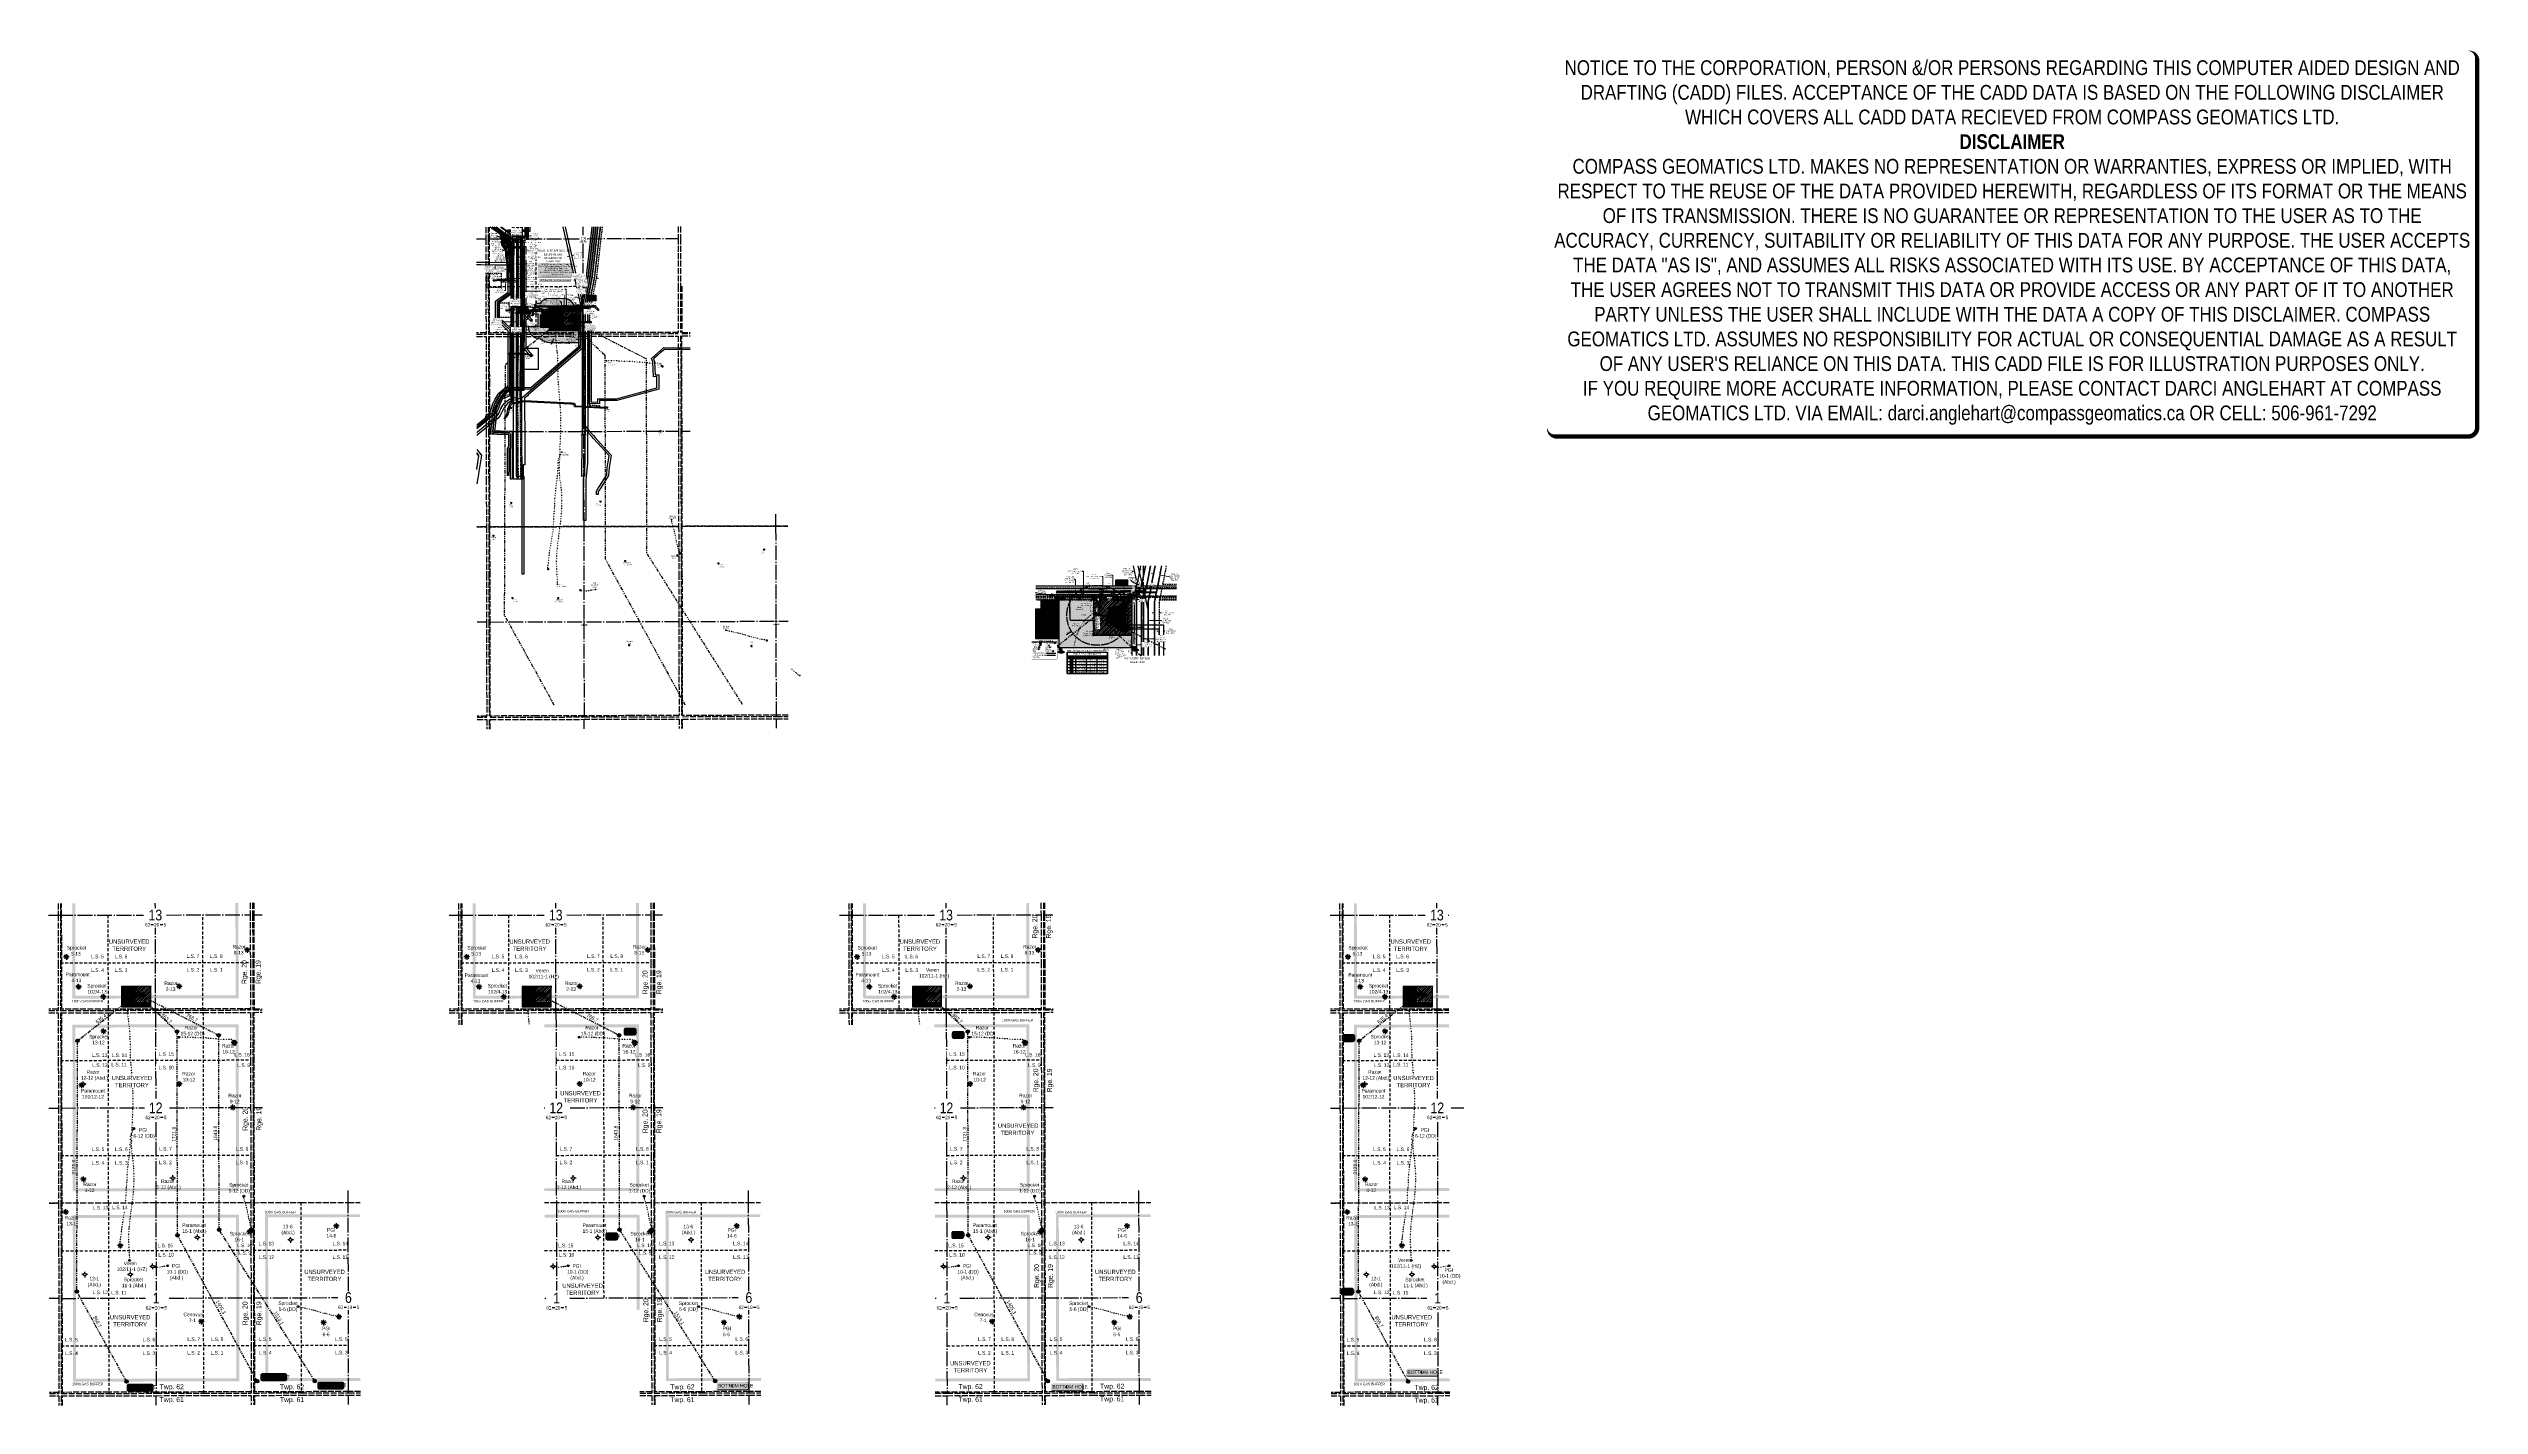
# Model space of a CAD drawing. Extents: x 504328 to 524869, y 6014084 to 6025549.
import ezdxf
from ezdxf.enums import TextEntityAlignment as Align

# ---------------------------------------------------------------- set-up
doc = ezdxf.new("R2010")
doc.units = 0
doc.header["$LTSCALE"] = 5
doc.header["$PDSIZE"] = 0.5
for name, pattern in [('0', [1, 1, 0]), ('foc-ACCESSROAD', [3.75, 2.5, -1.25]), ('foc-BUFFER', [16.75, 15, -1.75]), ('foc-DOT', [1, 0.2, -0.8]), ('foc-DRILLPATH', [14.75, 6, -1.75, 1.75, -1.75, 1.75, -1.75]), ('foc-FLOWLINE', [3.75, 2.5, -1.25]), ('foc-LSD', [8, 5, -3]), ('foc-QUARTERLINE', [33, 25, -3, 2, -3]), ('foc-TIELINE', [1.875, 1.25, -0.625]), ('foc-TRAV', [1.875, 1.25, -0.625]), ('foc-UNSURVEYED', [12.5, 10, -2.5]), ('POWERLINE5', [7.8, 2.4, -0.6, 0.6, -0.6, 0.6, -0.6, 2.4]), ('UG_PIPE', [1.875, 1.25, -0.625])]:
    doc.linetypes.add(name, pattern=pattern)
doc.layers.get('Defpoints').update_dxf_attribs({"color": 9})
for name, color, linetype in [('10', 1, 'Continuous'), ('35', 37, 'Continuous'), ('9', 3, 'Continuous'), ('AS-CABLE', 224, 'foc-CABLE'), ('AS-DRILL', 8, 'foc-DOT'), ('AS-DRILL-T', 8, 'Continuous'), ('AS-PIPE-UG', 44, 'UG_PIPE'), ('AS-POWER', 104, 'foc-POWER'), ('AS-POWER-EXISTING', 72, 'POWERLINE5'), ('AS-POWER-EXISTING-PP', 72, 'Continuous'), ('AS-POWER-T', 104, 'Continuous'), ('AS-ROADS', 254, 'Continuous'), ('AS-SYMBOL', 7, 'Continuous'), ('AS-TARGET-GAS', 182, 'Continuous'), ('AS-TARGET-GAS-H', 181, 'Continuous'), ('AS-TELUS', 224, 'foc-TEL'), ('AS-WILDLIFE-BLOCK', 131, 'Continuous'), ('AUX-BUFFER', 7, 'foc-BUFFER'), ('C-RW', 13, 'Continuous'), ('C-SYMBOL', 7, 'Continuous'), ('C-WS-S', 8, 'Continuous'), ('CG-NOTES', 7, 'Continuous'), ('D-TXT', 6, 'Continuous'), ('DETAIL-T', 7, 'Continuous'), ('ee0bc257-db47-4c66-b229-5', 7, 'Continuous'), ('F-AR', 190, 'foc-ACCESSROAD'), ('F-EZE', 190, 'foc-FLOWLINE'), ('F-FLOWLINE', 190, 'foc-FLOWLINE'), ('F-RW', 190, 'Continuous'), ('F-WS', 190, 'foc-ACCESSROAD'), ('F-WS-S', 8, 'Continuous'), ('L-BD', 7, 'Continuous'), ('L-DETAIL-T', 3, 'Continuous'), ('L-MON', 1, 'Continuous'), ('L-ROAD-T', 7, 'Continuous'), ('L-SECLBL', 7, 'Continuous'), ('L-SECQ', 8, 'foc-QUARTERLINE'), ('L-SECTION-LSD', 7, 'foc-LSD'), ('L-TIE', 7, 'foc-TIELINE'), ('L-UNS-T', 3, 'Continuous'), ('L-USEC', 7, 'foc-UNSURVEYED'), ('MSL', 7, 'Continuous'), ('P-BUFFER-H 30m', 51, 'Continuous'), ('P-BUFFER-T', 40, 'Continuous'), ('P-CROSSINGS', 250, 'Continuous'), ('P-ELEVATION', 7, 'Continuous'), ('P-PDRILLPATH', 12, 'foc-DRILLPATH'), ('P-PROPOSED', 10, 'Continuous'), ('P-PROPOSED-EXISTING-H', 59, 'Continuous'), ('P-PROPOSED-H', 21, 'Continuous'), ('P-TEMP-BLOCKS', 250, 'Continuous'), ('P-TEMP-H', 41, 'Continuous'), ('P-TEMP_WORKSPACE', 46, 'Continuous'), ('P-TRAV', 4, 'foc-TRAV'), ('P-TXT', 4, 'Continuous'), ('PIL', 7, 'Continuous'), ('PLA', 7, 'Continuous'), ('T-BUSH', 110, '0'), ('T-BUSH-T', 110, 'Continuous'), ('T-EXISTING RTF-T', 220, 'Continuous'), ('T-TIE', 201, 'foc-TIELINE')]:
    doc.layers.add(name, color=color, linetype=linetype)
for name, color, linetype, lineweight in [('AS-GENERAL', 48, 'Continuous', 18), ('C-RW-T', 13, 'Continuous', 9), ('C-WS-T', 13, 'Continuous', 9), ('F-AR-T', 190, 'Continuous', 9), ('F-EZE-T', 190, 'Continuous', 9), ('F-FLOWLINE-T', 190, 'Continuous', 9), ('F-RW-T', 190, 'Continuous', 9), ('F-WS-T', 190, 'Continuous', 9), ('T-TEXT', 48, 'Continuous', 18), ('T-TIE-T', 201, 'Continuous', 18)]:
    doc.layers.add(name, color=color, linetype=linetype, lineweight=lineweight)
doc.layers.add('AS-PIPE-AG', color=7, linetype='Continuous', true_color=0x7d00fa)
doc.layers.add('DISCLAIMER', color=7, linetype='Continuous', plot=False)
doc.layers.add('L-MON1', color=7, linetype='Continuous', lineweight=30, true_color=0x000000)
doc.styles.add('100L', font='ARIALN.TTF', dxfattribs={"height": 11})
doc.styles.add('175L', font='ARIALN.TTF', dxfattribs={"height": 20})
doc.styles.add('80', font='ARIALN.TTF', dxfattribs={"height": 10})
doc.styles.add('80CG', font='ARIALN.TTF', dxfattribs={"height": 10})
doc.styles.add('80L', font='ARIALN.TTF', dxfattribs={"height": 10})
doc.styles.add('80LS', font='ARIALNI.TTF', dxfattribs={"height": 10})
doc.styles.add('BOLD', font='ARIALNB.TTF')
doc.styles.add('Crossing', font='ARIALN.TTF', dxfattribs={"height": 10})
doc.styles.add('foc-LtypeFont', font='ARIALN.TTF', dxfattribs={"height": 7.35})
doc.styles.add('SIMPLEX', font='ARIALN.TTF')
doc.styles.get("Standard").update_dxf_attribs({"font": 'ARIALN.TTF'})
doc.linetypes.add('foc-CABLE', pattern='A,2,-1,["C",foc-LtypeFont,S=0.2,R=0,X=-0.625,Y=-0.75],-1.24,8', length=12.24)
doc.linetypes.add('foc-POWER', pattern='A,6,-1,["P",foc-LtypeFont,S=0.2,R=0,X=-0.625,Y=-0.75],-1.24,4', length=12.24)
doc.linetypes.add('foc-TEL', pattern='A,2,-1,["T",foc-LtypeFont,S=0.2,R=0,X=-0.425,Y=-0.75],-1.24,8', length=12.24)
doc.dimstyles.new('CG2011', dxfattribs={"dimscale": 5, "dimtxt": 9, "dimasz": 2, "dimexe": 0.2, "dimexo": 0.0625, "dimgap": 0.5, "dimtad": 0, "dimtih": 1, "dimtoh": 1, "dimzin": 0, "dimdsep": 46, "dimtxsty": '80CG', "dimcen": 0.1, "dimse1": 1, "dimse2": 1, "dimclrd": 256, "dimclrt": 256, "dimaunit": 1, "dimadec": 4, "dimazin": 0, "dimtfac": 0.06, "dimtofl": 0, "dimtmove": 0, "dimatfit": 1, "dimfxl": 0.2, "dimtolj": 1, "dimtzin": 0, "dimlwd": -1, "dimarcsym": 0})
doc.dimstyles.new('Compass 5 000', dxfattribs={"dimscale": 5, "dimtxt": 9, "dimasz": 2, "dimexe": 0.2, "dimexo": 0.0625, "dimgap": 0.5, "dimtad": 0, "dimtih": 1, "dimtoh": 1, "dimzin": 0, "dimdsep": 46, "dimtxsty": '80CG', "dimcen": 0.1, "dimse1": 1, "dimse2": 1, "dimclrd": 256, "dimclrt": 256, "dimaunit": 1, "dimadec": 4, "dimazin": 0, "dimtfac": 0.06, "dimtofl": 0, "dimtmove": 0, "dimatfit": 1, "dimfxl": 0.2, "dimtolj": 1, "dimtzin": 0, "dimlwd": -1, "dimarcsym": 0})

# ---------------------------------------------------------------- blocks, each defined once
blk = doc.blocks.new('*D426')
at = {"layer": 'F-RW-T', "transparency": 16777216}
for p, q in [((508330, 6024001), (508320, 6024001)), ((508339, 6023951), (508330, 6024001)), ((508345, 6023917), (508347, 6023907))]:
    blk.add_line(p, q, dxfattribs=at)
for points in [[(508341, 6023951), (508338, 6023951), (508341, 6023941)], [(508347, 6023917), (508344, 6023916), (508344, 6023926)]]:
    blk.add_solid(points, dxfattribs=at)
at = {"layer": 'F-RW-T', "transparency": 16777216, "insert": (508281, 6024001), "char_height": 10, "attachment_point": 5, "style": '80CG', "bg_fill": 3, "box_fill_scale": 1.1, "bg_fill_color": 256, "bg_fill_true_color": 13158600, "bg_fill_transparency": 0}
blk.add_mtext('\\A1;Allied\\P15.00 P/L R/W\\PPlan 812 2880\\PPLA 800647', dxfattribs=at)
at = {"layer": 'Defpoints', "color": 0, "transparency": 16777216}
for p in [(508344, 6023926), (508345, 6023942), (508348, 6023927)]:
    blk.add_point(p, dxfattribs=at)
blk = doc.blocks.new('*D427')
at = {"layer": 'F-RW-T', "transparency": 16777216}
for p, q in [((508812, 6023196), (508802, 6023196)), ((508849, 6023196), (508866, 6023196))]:
    blk.add_line(p, q, dxfattribs=at)
for points in [[(508812, 6023197), (508812, 6023194), (508822, 6023196)], [(508849, 6023197), (508849, 6023194), (508839, 6023196)]]:
    blk.add_solid(points, dxfattribs=at)
at = {"layer": 'F-RW-T', "transparency": 16777216, "insert": (508905, 6023196), "char_height": 10, "attachment_point": 5, "style": '80CG', "bg_fill": 3, "box_fill_scale": 1.1, "bg_fill_color": 256, "bg_fill_true_color": 13158600, "bg_fill_transparency": 0}
blk.add_mtext('\\A1;PGI\\P17.00 P/L R/W\\PPlan 802 0194\\PPLA 780509', dxfattribs=at)
at = {"layer": 'Defpoints', "color": 0, "transparency": 16777216}
for p in [(508822, 6023196), (508822, 6023178), (508839, 6023178)]:
    blk.add_point(p, dxfattribs=at)
blk = doc.blocks.new('L-SECLBL')
at = {"layer": '9', "color": 7}
for p, q in [((-5.1, -27.8), (-12.3, -27.8)), ((20.7, -27.8), (13.5, -27.8))]:
    blk.add_line(p, q, dxfattribs=at)
at = {"layer": '10', "color": 2, "style": 'SIMPLEX'}
blk.add_attdef('SEC', text='', height=30, dxfattribs=at).set_placement((0, 0), align=Align.MIDDLE)
at = {"layer": '10', "color": 5, "style": '80L'}
blk.add_attdef('TWP', text='', height=9.5, dxfattribs=at).set_placement((-14.4, -27.4), align=Align.MIDDLE_RIGHT)
blk.add_attdef('RGE', text='', height=9.5, dxfattribs=at).set_placement((3.6, -27.4), align=Align.MIDDLE_CENTER)
blk.add_attdef('MER', text='', height=9.5, dxfattribs=at).set_placement((23.2, -27.4), align=Align.MIDDLE_LEFT)
blk = doc.blocks.new('LABEL_ROAD_THEORETIC')
at = {"layer": 'L-ROAD-T', "style": '80L'}
blk.add_text('Theoretic Government Road Allowance', height=10, dxfattribs=at).set_placement((0, 0), align=Align.MIDDLE_CENTER)
blk = doc.blocks.new('*U429')
h = blk.add_hatch(color=255)
edge = h.paths.add_edge_path()
edge.add_line((-136, -62), (136, -62))
edge.add_arc((136, -56), 6, 270, 360)
edge.add_line((142, -56), (142, 55))
edge.add_arc((136, 55), 6, 0, 90)
edge.add_line((136, 61), (-136, 61))
edge.add_arc((-136, 55), 6, 90, 180)
edge.add_line((-142, 55), (-142, -56))
edge.add_arc((-136, -56), 6, 180, 270)
at = {"color": 44, "flags": 128}
blk.add_lwpolyline([(-136, -62, 3, 3, 0), (136, -62, 3, 3, 0.414214), (142, -56, 3, 3, 0), (142, 55, 3, 0, 0.414214), (136, 61, 0, 0, 0), (-136, 61, 0, 0, 0.414214), (-142, 55, 0, 0, 0), (-142, -56, 0, 3, 0.414214)], format="xyseb", close=True, dxfattribs=at)
at = {"color": 44, "style": '80'}
blk.add_attdef('ENTER_TEXT_001', (-36, -5), '', height=10, dxfattribs=at)
blk = doc.blocks.new('*D430')
at = {"layer": 'Defpoints', "color": 0, "transparency": 16777216}
for p in [(508784, 6023368), (508954, 6023369), (508954, 6023338)]:
    blk.add_point(p, dxfattribs=at)
at = {"layer": 'F-AR-T', "transparency": 16777216}
for p, q in [((508784, 6023401), (508774, 6023401)), ((508784, 6023378), (508784, 6023401)), ((508785, 6023328), (508785, 6023318))]:
    blk.add_line(p, q, dxfattribs=at)
for points in [[(508786, 6023378), (508783, 6023378), (508784, 6023368)], [(508786, 6023328), (508783, 6023328), (508784, 6023338)]]:
    blk.add_solid(points, dxfattribs=at)
at = {"layer": 'F-AR-T', "transparency": 16777216, "insert": (508746, 6023401), "char_height": 10, "attachment_point": 5, "style": '80CG'}
blk.add_mtext('\\A1;Razor\\P30.48 A/R\\PLOC 2625', dxfattribs=at)
blk = doc.blocks.new('*D431')
at = {"layer": 'Defpoints', "color": 0, "transparency": 16777216}
for p in [(508296, 6023517), (508316, 6023517), (508316, 6023497)]:
    blk.add_point(p, dxfattribs=at)
at = {"layer": 'F-AR-T', "transparency": 16777216}
for p, q in [((508286, 6023497), (508276, 6023497)), ((508326, 6023498), (508481, 6023498))]:
    blk.add_line(p, q, dxfattribs=at)
for points in [[(508286, 6023499), (508286, 6023496), (508296, 6023497)], [(508326, 6023499), (508326, 6023496), (508316, 6023497)]]:
    blk.add_solid(points, dxfattribs=at)
at = {"layer": 'F-AR-T', "transparency": 16777216, "insert": (508527, 6023498), "char_height": 10, "attachment_point": 5, "style": '80CG'}
blk.add_mtext('\\A1;Telus\\P20.12 Cable R/W\\PDLO 3568', dxfattribs=at)
blk = doc.blocks.new('*D432')
at = {"layer": 'Defpoints', "color": 0, "transparency": 16777216}
for p in [(508296, 6023747), (508326, 6023747), (508326, 6023730)]:
    blk.add_point(p, dxfattribs=at)
at = {"layer": 'F-AR-T', "transparency": 16777216}
for p, q in [((508286, 6023730), (508276, 6023730)), ((508336, 6023731), (508373, 6023731))]:
    blk.add_line(p, q, dxfattribs=at)
for points in [[(508286, 6023732), (508286, 6023729), (508296, 6023730)], [(508336, 6023732), (508336, 6023729), (508326, 6023730)]]:
    blk.add_solid(points, dxfattribs=at)
at = {"layer": 'F-AR-T', "transparency": 16777216, "insert": (508401, 6023731), "char_height": 10, "attachment_point": 5, "style": '80CG'}
blk.add_mtext('\\A1;PGI\\P30.48 A/R\\PLOC 2439', dxfattribs=at)
blk = doc.blocks.new('*D433')
at = {"layer": 'Defpoints', "color": 0, "transparency": 16777216}
for p in [(508189, 6023575), (508193, 6023590), (508194, 6023575)]:
    blk.add_point(p, dxfattribs=at)
at = {"layer": 'F-AR-T', "transparency": 16777216}
for p, q in [((508180, 6023504), (508190, 6023504)), ((508189, 6023600), (508189, 6023610)), ((508189, 6023565), (508189, 6023555)), ((508190, 6023504), (508189, 6023555))]:
    blk.add_line(p, q, dxfattribs=at)
for points in [[(508190, 6023600), (508187, 6023600), (508189, 6023590)], [(508191, 6023565), (508187, 6023565), (508189, 6023575)]]:
    blk.add_solid(points, dxfattribs=at)
at = {"layer": 'F-AR-T', "transparency": 16777216, "insert": (508145, 6023504), "char_height": 10, "attachment_point": 5, "style": '80CG'}
blk.add_mtext('\\A1;Sprocket\\P15.00 A/R\\PLOC 110532', dxfattribs=at)
blk = doc.blocks.new('*D434')
at = {"layer": 'Defpoints', "color": 0, "transparency": 16777216}
for p in [(508276, 6023934), (508276, 6023924), (508277, 6023935)]:
    blk.add_point(p, dxfattribs=at)
at = {"layer": 'F-AR-T', "transparency": 16777216}
for p, q in [((508276, 6023945), (508275, 6023954)), ((508277, 6023930), (508397, 6023967)), ((508278, 6023925), (508277, 6023935)), ((508278, 6023915), (508279, 6023905)), ((508397, 6023967), (508402, 6023967))]:
    blk.add_line(p, q, dxfattribs=at)
for points in [[(508278, 6023945), (508274, 6023944), (508277, 6023935)], [(508280, 6023915), (508277, 6023914), (508278, 6023925)]]:
    blk.add_solid(points, dxfattribs=at)
at = {"layer": 'F-AR-T', "transparency": 16777216, "insert": (508435, 6023967), "char_height": 10, "attachment_point": 5, "style": '80CG'}
blk.add_mtext('\\A1;Sprocket\\P10.00 A/R\\PLOC 141081', dxfattribs=at)
blk = doc.blocks.new('*D435')
at = {"layer": 'Defpoints', "color": 0, "transparency": 16777216}
for p in [(508644, 6023331), (508644, 6023326), (508704, 6023326)]:
    blk.add_point(p, dxfattribs=at)
at = {"layer": 'F-EZE-T', "transparency": 16777216}
for p, q in [((508703, 6023515), (508693, 6023515)), ((508704, 6023341), (508703, 6023515)), ((508704, 6023316), (508704, 6023306))]:
    blk.add_line(p, q, dxfattribs=at)
for points in [[(508705, 6023341), (508702, 6023341), (508704, 6023331)], [(508705, 6023316), (508702, 6023316), (508704, 6023326)]]:
    blk.add_solid(points, dxfattribs=at)
at = {"layer": 'F-EZE-T', "transparency": 16777216, "insert": (508631, 6023515), "char_height": 10, "attachment_point": 5, "style": '80CG'}
blk.add_mtext('\\A1;ATCO\\PVegetation Control R/W\\PEZE 890430', dxfattribs=at)
blk = doc.blocks.new('*D436')
at = {"layer": 'F-EZE-T', "transparency": 16777216}
for p, q in [((508282, 6023910), (508272, 6023910)), ((508308, 6023910), (508368, 6023910))]:
    blk.add_line(p, q, dxfattribs=at)
for points in [[(508282, 6023911), (508282, 6023908), (508292, 6023910)], [(508308, 6023911), (508308, 6023908), (508298, 6023910)]]:
    blk.add_solid(points, dxfattribs=at)
at = {"layer": 'F-EZE-T', "transparency": 16777216, "insert": (508425, 6023910), "char_height": 10, "attachment_point": 5, "style": '80CG', "bg_fill": 3, "box_fill_scale": 1.1, "bg_fill_color": 256, "bg_fill_true_color": 13158600, "bg_fill_transparency": 0}
blk.add_mtext('\\A1;ATCO\\P6.10 Power Line R/W\\PEZE 2382', dxfattribs=at)
at = {"layer": 'Defpoints', "color": 0, "transparency": 16777216}
for p in [(508292, 6023887), (508298, 6023910), (508298, 6023887)]:
    blk.add_point(p, dxfattribs=at)
blk = doc.blocks.new('*D437')
at = {"layer": 'F-EZE-T', "transparency": 16777216}
for p, q in [((508313, 6023786), (508303, 6023786)), ((508339, 6023786), (508368, 6023787))]:
    blk.add_line(p, q, dxfattribs=at)
for points in [[(508313, 6023788), (508313, 6023785), (508323, 6023786)], [(508339, 6023788), (508339, 6023785), (508329, 6023786)]]:
    blk.add_solid(points, dxfattribs=at)
at = {"layer": 'F-EZE-T', "transparency": 16777216, "insert": (508425, 6023787), "char_height": 10, "attachment_point": 5, "style": '80CG', "bg_fill": 3, "box_fill_scale": 1.1, "bg_fill_color": 256, "bg_fill_true_color": 13158600, "bg_fill_transparency": 0}
blk.add_mtext('\\A1;ATCO\\P6.10 Power Line R/W\\PEZE 2527', dxfattribs=at)
at = {"layer": 'Defpoints', "color": 0, "transparency": 16777216}
for p in [(508323, 6023800), (508329, 6023800), (508329, 6023786)]:
    blk.add_point(p, dxfattribs=at)
blk = doc.blocks.new('*D438')
at = {"layer": 'F-RW-T', "transparency": 16777216}
for p, q in [((508336, 6023849), (508326, 6023849)), ((508371, 6023849), (508381, 6023849))]:
    blk.add_line(p, q, dxfattribs=at)
for points in [[(508336, 6023850), (508336, 6023847), (508346, 6023849)], [(508371, 6023850), (508371, 6023847), (508361, 6023849)]]:
    blk.add_solid(points, dxfattribs=at)
at = {"layer": 'F-RW-T', "transparency": 16777216, "insert": (508420, 6023849), "char_height": 10, "attachment_point": 5, "style": '80CG', "bg_fill": 3, "box_fill_scale": 1.1, "bg_fill_color": 256, "bg_fill_true_color": 13158600, "bg_fill_transparency": 0}
blk.add_mtext('\\A1;Sprocket\\P15.00 P/L R/W\\PPlan 092 1439\\PPLA 071446', dxfattribs=at)
at = {"layer": 'Defpoints', "color": 0, "transparency": 16777216}
for p in [(508346, 6023847), (508361, 6023849), (508361, 6023847)]:
    blk.add_point(p, dxfattribs=at)
blk = doc.blocks.new('*D439')
at = {"layer": 'Defpoints', "color": 0, "transparency": 16777216}
for p in [(508188, 6023866), (508196, 6023873), (508190, 6023864)]:
    blk.add_point(p, dxfattribs=at)
at = {"layer": 'F-RW-T', "transparency": 16777216}
for p, q in [((508199, 6023883), (508204, 6023891)), ((508173, 6023842), (508163, 6023842)), ((508183, 6023857), (508173, 6023842))]:
    blk.add_line(p, q, dxfattribs=at)
for points in [[(508181, 6023858), (508184, 6023857), (508188, 6023866)], [(508198, 6023884), (508200, 6023882), (508194, 6023874)]]:
    blk.add_solid(points, dxfattribs=at)
at = {"layer": 'F-RW-T', "transparency": 16777216, "insert": (508124, 6023842), "char_height": 10, "attachment_point": 5, "style": '80CG'}
blk.add_mtext('\\A1;Sprocket\\P10.00 P/L R/W\\PPlan 112 3708\\PPLA 082817', dxfattribs=at)
blk = doc.blocks.new('*D440')
at = {"layer": 'Defpoints', "color": 0, "transparency": 16777216}
for p in [(508203, 6023686), (508203, 6023677), (508213, 6023677)]:
    blk.add_point(p, dxfattribs=at)
at = {"layer": 'F-RW-T', "transparency": 16777216}
for p, q in [((508193, 6023686), (508183, 6023686)), ((508223, 6023686), (508233, 6023686))]:
    blk.add_line(p, q, dxfattribs=at)
for points in [[(508193, 6023687), (508193, 6023684), (508203, 6023686)], [(508223, 6023687), (508223, 6023684), (508213, 6023686)]]:
    blk.add_solid(points, dxfattribs=at)
at = {"layer": 'F-RW-T', "transparency": 16777216, "insert": (508144, 6023686), "char_height": 10, "attachment_point": 5, "style": '80CG'}
blk.add_mtext('\\A1;Sprocket\\P10.00 P/L R/W\\PPLA 110669', dxfattribs=at)
blk = doc.blocks.new('*D441')
at = {"layer": 'Defpoints', "color": 0, "transparency": 16777216}
for p in [(508228, 6023779), (508228, 6023773), (508238, 6023773)]:
    blk.add_point(p, dxfattribs=at)
at = {"layer": 'F-RW-T', "transparency": 16777216}
for p, q in [((508218, 6023779), (508188, 6023779)), ((508248, 6023779), (508258, 6023779))]:
    blk.add_line(p, q, dxfattribs=at)
for points in [[(508218, 6023780), (508218, 6023777), (508228, 6023779)], [(508248, 6023780), (508248, 6023777), (508238, 6023779)]]:
    blk.add_solid(points, dxfattribs=at)
at = {"layer": 'F-RW-T', "transparency": 16777216, "insert": (508149, 6023779), "char_height": 10, "attachment_point": 5, "style": '80CG'}
blk.add_mtext('\\A1;Sprocket\\P10.00 P/L R/W\\PPlan 932 1889\\PPLA 920650', dxfattribs=at)
blk = doc.blocks.new('*D442')
at = {"layer": 'Defpoints', "color": 0, "transparency": 16777216}
for p in [(508732, 6023796), (508778, 6023591), (508793, 6023594)]:
    blk.add_point(p, dxfattribs=at)
at = {"layer": 'F-RW-T', "transparency": 16777216}
for p, q in [((508722, 6023793), (508712, 6023791)), ((508756, 6023801), (508766, 6023803))]:
    blk.add_line(p, q, dxfattribs=at)
for points in [[(508722, 6023795), (508722, 6023792), (508732, 6023796)], [(508756, 6023803), (508757, 6023800), (508746, 6023799)]]:
    blk.add_solid(points, dxfattribs=at)
at = {"layer": 'F-RW-T', "transparency": 16777216, "insert": (508805, 6023803), "char_height": 10, "attachment_point": 5, "style": '80CG'}
blk.add_mtext('\\A1;Paramount\\P15.24 P/L R/W\\PPlan 782 1151\\PPLA 770641', dxfattribs=at)
blk = doc.blocks.new('*D443')
at = {"layer": 'F-RW-T', "transparency": 16777216}
for p, q in [((508286, 6023466), (508276, 6023466)), ((508337, 6023466), (508364, 6023466))]:
    blk.add_line(p, q, dxfattribs=at)
for points in [[(508286, 6023468), (508286, 6023464), (508296, 6023466)], [(508337, 6023468), (508337, 6023465), (508327, 6023466)]]:
    blk.add_solid(points, dxfattribs=at)
at = {"layer": 'F-RW-T', "transparency": 16777216, "insert": (508409, 6023466), "char_height": 10, "attachment_point": 5, "style": '80CG', "bg_fill": 3, "box_fill_scale": 1.1, "bg_fill_color": 256, "bg_fill_true_color": 13158600, "bg_fill_transparency": 0}
blk.add_mtext('\\A1;Razor\\P30.48 Cable R/W\\PDLO 780799', dxfattribs=at)
at = {"layer": 'Defpoints', "color": 0, "transparency": 16777216}
for p in [(508296, 6023484), (508327, 6023484), (508327, 6023466)]:
    blk.add_point(p, dxfattribs=at)
blk = doc.blocks.new('*D444')
at = {"layer": 'Defpoints', "color": 0, "transparency": 16777216}
for p in [(508162, 6023232), (508172, 6023242), (508206, 6023190)]:
    blk.add_point(p, dxfattribs=at)
at = {"layer": 'F-RW-T', "transparency": 16777216}
for p, q in [((508192, 6023175), (508182, 6023175)), ((508199, 6023182), (508192, 6023175)), ((508223, 6023208), (508230, 6023215))]:
    blk.add_line(p, q, dxfattribs=at)
for points in [[(508198, 6023184), (508200, 6023181), (508206, 6023190)], [(508222, 6023209), (508224, 6023207), (508216, 6023200)]]:
    blk.add_solid(points, dxfattribs=at)
at = {"layer": 'F-RW-T', "transparency": 16777216, "insert": (508143, 6023175), "char_height": 10, "attachment_point": 5, "style": '80CG'}
blk.add_mtext('\\A1;Razor\\P15.00 P/L R/W\\PPLA 050859', dxfattribs=at)
blk = doc.blocks.new('*D445')
at = {"layer": 'Defpoints', "color": 0, "transparency": 16777216}
for p in [(508238, 6023638), (508238, 6023606), (508248, 6023638)]:
    blk.add_point(p, dxfattribs=at)
at = {"layer": 'F-RW-T', "transparency": 16777216}
for p, q in [((508228, 6023606), (508218, 6023606)), ((508258, 6023606), (508363, 6023606))]:
    blk.add_line(p, q, dxfattribs=at)
for points in [[(508228, 6023608), (508228, 6023604), (508238, 6023606)], [(508258, 6023608), (508258, 6023604), (508248, 6023606)]]:
    blk.add_solid(points, dxfattribs=at)
at = {"layer": 'F-RW-T', "transparency": 16777216, "insert": (508403, 6023606), "char_height": 10, "attachment_point": 5, "style": '80CG'}
blk.add_mtext('\\A1;Razor\\P10.00 P/L R/W\\PPlan 872 1557\\PPLA 860678', dxfattribs=at)
blk = doc.blocks.new('*D446')
at = {"layer": 'Defpoints', "color": 0, "transparency": 16777216}
for p in [(508597, 6023374), (508597, 6023364), (508661, 6023374)]:
    blk.add_point(p, dxfattribs=at)
at = {"layer": 'F-RW-T', "transparency": 16777216}
for p, q in [((508661, 6023408), (508651, 6023408)), ((508661, 6023384), (508661, 6023408)), ((508661, 6023354), (508661, 6023344))]:
    blk.add_line(p, q, dxfattribs=at)
for points in [[(508663, 6023384), (508660, 6023384), (508661, 6023374)], [(508663, 6023354), (508660, 6023354), (508661, 6023364)]]:
    blk.add_solid(points, dxfattribs=at)
at = {"layer": 'F-RW-T', "transparency": 16777216, "insert": (508612, 6023408), "char_height": 10, "attachment_point": 5, "style": '80CG'}
blk.add_mtext('\\A1;Paramount\\P10.00 P/L R/W\\PPlan 932 1893\\PPLA 930350', dxfattribs=at)
blk = doc.blocks.new('*D447')
at = {"layer": 'F-RW-T', "transparency": 16777216}
for p, q in [((508102, 6023686), (508092, 6023686)), ((508102, 6023752), (508102, 6023762)), ((508102, 6023710), (508102, 6023686))]:
    blk.add_line(p, q, dxfattribs=at)
for points in [[(508100, 6023752), (508103, 6023752), (508102, 6023742)], [(508100, 6023710), (508103, 6023710), (508102, 6023720)]]:
    blk.add_solid(points, dxfattribs=at)
at = {"layer": 'F-RW-T', "transparency": 16777216, "insert": (508052, 6023686), "char_height": 10, "attachment_point": 5, "style": '80CG', "bg_fill": 3, "box_fill_scale": 1.1, "bg_fill_color": 256, "bg_fill_true_color": 13158600, "bg_fill_transparency": 0}
blk.add_mtext('\\A1;Paramount\\P22.86 P/L R/W\\PPlan 911 RS\\PPLA 3235', dxfattribs=at)
at = {"layer": 'Defpoints', "color": 0, "transparency": 16777216}
for p in [(507997, 6023742), (507997, 6023720), (508102, 6023742)]:
    blk.add_point(p, dxfattribs=at)
blk = doc.blocks.new('*D448')
at = {"layer": 'Defpoints', "color": 0, "transparency": 16777216}
for p in [(508336, 6023667), (508346, 6023670), (508346, 6023667)]:
    blk.add_point(p, dxfattribs=at)
at = {"layer": 'F-RW-T', "transparency": 16777216}
for p, q in [((508326, 6023670), (508316, 6023670)), ((508356, 6023670), (508366, 6023670))]:
    blk.add_line(p, q, dxfattribs=at)
for points in [[(508326, 6023672), (508326, 6023669), (508336, 6023670)], [(508356, 6023672), (508356, 6023669), (508346, 6023670)]]:
    blk.add_solid(points, dxfattribs=at)
at = {"layer": 'F-RW-T', "transparency": 16777216, "insert": (508405, 6023670), "char_height": 10, "attachment_point": 5, "style": '80CG'}
blk.add_mtext('\\A1;Razor\\P10.00 P/L R/W\\PPlan 952 2554\\PPLA 940411', dxfattribs=at)
blk = doc.blocks.new('*D450')
at = {"layer": 'Defpoints', "color": 0, "transparency": 16777216}
for p in [(508914, 6023341), (508914, 6023335)]:
    blk.add_point(p, dxfattribs=at)
at = {"layer": 'F-EZE-T', "transparency": 16777216}
for p, q in [((508685, 6023465), (508675, 6023465)), ((508685, 6023351), (508685, 6023465)), ((508685, 6023325), (508685, 6023315))]:
    blk.add_line(p, q, dxfattribs=at)
for points in [[(508686, 6023351), (508683, 6023351), (508685, 6023341)], [(508686, 6023325), (508683, 6023325), (508685, 6023335)]]:
    blk.add_solid(points, dxfattribs=at)
at = {"layer": 'F-EZE-T', "transparency": 16777216, "insert": (508618, 6023465), "char_height": 10, "attachment_point": 5, "style": '80CG', "bg_fill": 3, "box_fill_scale": 1.1, "bg_fill_color": 256, "bg_fill_true_color": 13158600, "bg_fill_transparency": 0}
blk.add_mtext('\\A1;ATCO\\P6.10 Power Line R/W\\PEZE 790007', dxfattribs=at)
at = {"layer": 'Defpoints', "color": 0, "transparency": 16777216}
blk.add_point((508685, 6023341), dxfattribs=at)
blk = doc.blocks.new('GAS')
h = blk.add_hatch(color=255)
h.dxf.hatch_style = 1
edge = h.paths.add_edge_path()
edge.add_arc((0, 0), 0.9, 0, 360)
for p, q in [((-0.8, 0), (-1.6, 0)), ((-0.6, 0.6), (-1.1, 1.1)), ((0, 0.8), (0, 1.6)), ((0.6, 0.6), (1.1, 1.1)), ((1.6, 0), (0.8, 0)), ((-0.6, -0.6), (-1.1, -1.1)), ((0, -0.8), (0, -1.6)), ((1.1, -1.1), (0.6, -0.6))]:
    blk.add_line(p, q)
blk.add_circle((0, 0), 0.8)
blk = doc.blocks.new('*D451')
at = {"layer": 'F-RW-T', "transparency": 16777216}
for p, q in [((508221, 6023352), (508221, 6023405)), ((508221, 6023405), (508231, 6023405)), ((508221, 6023324), (508221, 6023314))]:
    blk.add_line(p, q, dxfattribs=at)
for points in [[(508219, 6023352), (508222, 6023352), (508221, 6023342)], [(508219, 6023324), (508222, 6023324), (508221, 6023334)]]:
    blk.add_solid(points, dxfattribs=at)
at = {"layer": 'F-RW-T', "transparency": 16777216, "insert": (508270, 6023405), "char_height": 10, "attachment_point": 5, "style": '80CG', "bg_fill": 3, "box_fill_scale": 1.1, "bg_fill_color": 256, "bg_fill_true_color": 13158600, "bg_fill_transparency": 0}
blk.add_mtext('\\A1;Razor\\P7.62 P/L R/W\\PPlan 762 2395\\PPLA 6098', dxfattribs=at)
at = {"layer": 'Defpoints', "color": 0, "transparency": 16777216}
for p in [(508209, 6023342), (508209, 6023334), (508221, 6023342)]:
    blk.add_point(p, dxfattribs=at)
blk = doc.blocks.new('*D452')
at = {"layer": 'Defpoints', "color": 0, "transparency": 16777216}
for p in [(508807, 6023097), (508807, 6023092), (508822, 6023097)]:
    blk.add_point(p, dxfattribs=at)
at = {"layer": 'F-RW-T', "transparency": 16777216}
for p, q in [((508797, 6023092), (508787, 6023092)), ((508832, 6023092), (508842, 6023092))]:
    blk.add_line(p, q, dxfattribs=at)
for points in [[(508797, 6023094), (508797, 6023090), (508807, 6023092)], [(508832, 6023094), (508832, 6023090), (508822, 6023092)]]:
    blk.add_solid(points, dxfattribs=at)
at = {"layer": 'F-RW-T', "transparency": 16777216, "insert": (508748, 6023092), "char_height": 10, "attachment_point": 5, "style": '80CG'}
blk.add_mtext('\\A1;Pembina\\P15.00 P/L R/W\\PPLA 120877', dxfattribs=at)
blk = doc.blocks.new('*D455')
at = {"layer": 'Defpoints', "color": 0, "transparency": 16777216}
blk.add_point((508257, 6023263), dxfattribs=at)
at = {"layer": 'F-RW-T', "transparency": 16777216}
for p, q in [((508237, 6023240), (508149, 6023240)), ((508267, 6023240), (508277, 6023240))]:
    blk.add_line(p, q, dxfattribs=at)
for points in [[(508237, 6023242), (508237, 6023238), (508247, 6023240)], [(508267, 6023242), (508267, 6023238), (508257, 6023240)]]:
    blk.add_solid(points, dxfattribs=at)
at = {"layer": 'F-RW-T', "transparency": 16777216, "insert": (508110, 6023240), "char_height": 10, "attachment_point": 5, "style": '80CG', "bg_fill": 3, "box_fill_scale": 1.1, "bg_fill_color": 256, "bg_fill_true_color": 13158600, "bg_fill_transparency": 0}
blk.add_mtext('\\A1;Sprocket\\P10.00 P/L R/W\\PPlan 852 1526\\PPLA 840781', dxfattribs=at)
at = {"layer": 'Defpoints', "color": 0, "transparency": 16777216}
for p in [(508247, 6023263), (508247, 6023240)]:
    blk.add_point(p, dxfattribs=at)
blk = doc.blocks.new('*D456')
at = {"layer": 'F-RW-T', "transparency": 16777216}
for p, q in [((508335, 6023173), (508320, 6023173)), ((508370, 6023173), (508380, 6023173))]:
    blk.add_line(p, q, dxfattribs=at)
for points in [[(508335, 6023175), (508335, 6023172), (508345, 6023173)], [(508370, 6023175), (508370, 6023172), (508360, 6023173)]]:
    blk.add_solid(points, dxfattribs=at)
at = {"layer": 'F-RW-T', "transparency": 16777216, "insert": (508281, 6023173), "char_height": 10, "attachment_point": 5, "style": '80CG', "bg_fill": 3, "box_fill_scale": 1.1, "bg_fill_color": 256, "bg_fill_true_color": 13158600, "bg_fill_transparency": 0}
blk.add_mtext('\\A1;Sprocket\\P15.00 P/L R/W\\PPLA 100876', dxfattribs=at)
at = {"layer": 'Defpoints', "color": 0, "transparency": 16777216}
for p in [(508345, 6023168), (508360, 6023173), (508360, 6023168)]:
    blk.add_point(p, dxfattribs=at)
blk = doc.blocks.new('*D459')
at = {"layer": 'Defpoints', "color": 0, "transparency": 16777216}
for p in [(508836, 6023435), (508838, 6023443), (508852, 6023440)]:
    blk.add_point(p, dxfattribs=at)
at = {"layer": 'F-RW-T', "transparency": 16777216}
for p, q in [((508826, 6023437), (508781, 6023446)), ((508861, 6023430), (508871, 6023428))]:
    blk.add_line(p, q, dxfattribs=at)
for points in [[(508827, 6023439), (508826, 6023435), (508836, 6023435)], [(508861, 6023432), (508860, 6023429), (508851, 6023432)]]:
    blk.add_solid(points, dxfattribs=at)
at = {"layer": 'F-RW-T', "transparency": 16777216, "insert": (508742, 6023446), "char_height": 10, "attachment_point": 5, "style": '80CG'}
blk.add_mtext('\\A1;Pembina\\P15.00 P/L R/W\\PPLA 120877', dxfattribs=at)
blk = doc.blocks.new('*D460')
at = {"layer": 'F-RW-T', "transparency": 16777216}
for p, q in [((508871, 6023497), (508861, 6023499)), ((508905, 6023490), (508915, 6023488))]:
    blk.add_line(p, q, dxfattribs=at)
for points in [[(508871, 6023498), (508870, 6023495), (508881, 6023495)], [(508906, 6023491), (508905, 6023488), (508895, 6023492)]]:
    blk.add_solid(points, dxfattribs=at)
at = {"layer": 'F-RW-T', "transparency": 16777216, "insert": (508822, 6023499), "char_height": 10, "attachment_point": 5, "style": '80CG', "bg_fill": 3, "box_fill_scale": 1.1, "bg_fill_color": 256, "bg_fill_true_color": 13158600, "bg_fill_transparency": 0}
blk.add_mtext('\\A1;Razor\\P15.24 P/L R/W\\PPLA 4865', dxfattribs=at)
at = {"layer": 'Defpoints', "color": 0, "transparency": 16777216}
for p in [(508880, 6023493), (508881, 6023495), (508895, 6023490)]:
    blk.add_point(p, dxfattribs=at)
blk = doc.blocks.new('*D461')
at = {"layer": 'F-RW-T', "transparency": 16777216}
for p, q in [((508899, 6023564), (508874, 6023569)), ((508940, 6023556), (508950, 6023554))]:
    blk.add_line(p, q, dxfattribs=at)
for points in [[(508900, 6023565), (508899, 6023562), (508909, 6023562)], [(508940, 6023558), (508940, 6023554), (508930, 6023558)]]:
    blk.add_solid(points, dxfattribs=at)
at = {"layer": 'F-RW-T', "transparency": 16777216, "insert": (508834, 6023569), "char_height": 10, "attachment_point": 5, "style": '80CG', "bg_fill": 3, "box_fill_scale": 1.1, "bg_fill_color": 256, "bg_fill_true_color": 13158600, "bg_fill_transparency": 0}
blk.add_mtext('\\A1;Pembina\\P21.34 P/L R/W\\PPlan 297 RS\\PPLA 3018', dxfattribs=at)
at = {"layer": 'Defpoints', "color": 0, "transparency": 16777216}
for p in [(508904, 6023535), (508909, 6023562), (508925, 6023531)]:
    blk.add_point(p, dxfattribs=at)
blk = doc.blocks.new('*D462')
at = {"layer": 'F-FLOWLINE-T', "transparency": 16777216}
for p, q in [((508931, 6023614), (508860, 6023628)), ((508966, 6023607), (508975, 6023605))]:
    blk.add_line(p, q, dxfattribs=at)
for points in [[(508931, 6023616), (508931, 6023612), (508941, 6023612)], [(508966, 6023609), (508965, 6023606), (508956, 6023609)]]:
    blk.add_solid(points, dxfattribs=at)
at = {"layer": 'F-FLOWLINE-T', "transparency": 16777216, "insert": (508809, 6023628), "char_height": 10, "attachment_point": 5, "style": '80CG', "bg_fill": 3, "box_fill_scale": 1.1, "bg_fill_color": 256, "bg_fill_true_color": 13158600, "bg_fill_transparency": 0}
blk.add_mtext('\\A1;Razor\\P15.24 Flowline R/W\\PPLA 3983', dxfattribs=at)
at = {"layer": 'Defpoints', "color": 0, "transparency": 16777216}
for p in [(508936, 6023589), (508941, 6023612), (508951, 6023586)]:
    blk.add_point(p, dxfattribs=at)
blk = doc.blocks.new('fdia')
at = {"color": 255, "const_width": 1}
blk.add_lwpolyline([(-0.5, 0, 1), (0.5, 0, 1)], format="xyb", close=True, dxfattribs=at)
blk = doc.blocks.new('Fdiaa')
blk.add_blockref('fdia', (0, 0))
blk = doc.blocks.new('fdib')
at = {"color": 1, "const_width": 1.6}
blk.add_lwpolyline([(-0.4, 0, 1), (0.4, 0, 1)], format="xyb", close=True, dxfattribs=at)
at = {"color": 1}
blk.add_circle((0, 0), 0.8, dxfattribs=at)
blk = doc.blocks.new('Fdibb')
blk.add_blockref('fdib', (0, 0))
blk = doc.blocks.new('fdicc')
for name in ['Fdibb', 'Fdiaa']:
    blk.add_blockref(name, (0, 0))
blk = doc.blocks.new('FDI')
blk.add_blockref('fdicc', (0, 0))
blk = doc.blocks.new('TEMP')
h = blk.add_hatch(color=255)
h.dxf.hatch_style = 1
h.paths.add_polyline_path([(0, 0.3), (-0.7, 1.2), (-0.7, 0.7), (-1.2, 0.7), (-0.3, 0), (-1.2, -0.7), (-0.7, -0.7), (-0.7, -1.2), (0, -0.3), (0.7, -1.2), (0.7, -0.7), (1.2, -0.7), (0.3, 0), (1.2, 0.7), (0.7, 0.7), (0.7, 1.2)])
h.paths.add_polyline_path([(0.6, 0.8), (0.6, 0.6), (0.8, 0.6), (0.1, 0), (0.8, -0.6), (0.6, -0.6), (0.6, -0.8), (0, -0.1), (-0.6, -0.8), (-0.6, -0.6), (-0.8, -0.6), (-0.1, 0), (-0.8, 0.6), (-0.6, 0.6), (-0.6, 0.8), (0, 0.1)], flags=16)
h = blk.add_hatch(color=1)
h.dxf.hatch_style = 1
h.paths.add_polyline_path([(0, 0.1), (-0.6, 0.8), (-0.6, 0.6), (-0.8, 0.6), (-0.1, 0), (-0.8, -0.6), (-0.6, -0.6), (-0.6, -0.8), (0, -0.1), (0.6, -0.8), (0.6, -0.6), (0.8, -0.6), (0.1, 0), (0.8, 0.6), (0.6, 0.6), (0.6, 0.8)])
at = {"color": 1}
for p, q in [((-0.1, 0), (0.1, 0)), ((0, 0.1), (0, -0.1))]:
    blk.add_line(p, q, dxfattribs=at)
at = {"color": 255, "flags": 128}
blk.add_lwpolyline([(-0.3, 0), (-1.2, 0.7), (-0.7, 0.7), (-0.7, 1.2), (0, 0.3), (0.7, 1.2), (0.7, 0.7), (1.2, 0.7), (0.3, 0), (1.2, -0.7), (0.7, -0.7), (0.7, -1.2), (0, -0.3), (-0.7, -1.2), (-0.7, -0.7), (-1.2, -0.7)], close=True, dxfattribs=at)
at = {"color": 1, "flags": 128}
blk.add_lwpolyline([(-0.1, 0), (-0.8, 0.6), (-0.6, 0.6), (-0.6, 0.8), (0, 0.1), (0.6, 0.8), (0.6, 0.6), (0.8, 0.6), (0.1, 0), (0.8, -0.6), (0.6, -0.6), (0.6, -0.8), (0, -0.1), (-0.6, -0.8), (-0.6, -0.6), (-0.8, -0.6)], close=True, dxfattribs=at)
blk = doc.blocks.new('TRIA')
blk.add_hatch(color=255).paths.add_polyline_path([(0, 1.5), (-1.5, -0.9), (1.4, -0.9)])
blk = doc.blocks.new('TRIAA')
blk.add_blockref('TRIA', (0, 0))
blk = doc.blocks.new('TRIB')
at = {"color": 1}
blk.add_lwpolyline([(-1.1, -0.7), (0, 1.1), (1, -0.7)], close=True, dxfattribs=at)
blk = doc.blocks.new('TRIBB')
blk.add_blockref('TRIB', (0, 0))
blk = doc.blocks.new('TRICC')
for name in ['TRIAA', 'TRIBB']:
    blk.add_blockref(name, (0, 0))
blk = doc.blocks.new('plspike')
blk.add_blockref('TRICC', (0, 0))
blk = doc.blocks.new('STRIA')
blk.add_hatch(color=255).paths.add_polyline_path([(0, 1.5), (-1.5, -0.9), (1.4, -0.9)])
blk = doc.blocks.new('STRIAA')
blk.add_blockref('STRIA', (0, 0))
blk = doc.blocks.new('STRIB')
at = {"color": 1}
blk.add_solid([(-1.1, -0.7), (0, 1.1), (1, -0.7)], dxfattribs=at)
blk = doc.blocks.new('STRIBB')
blk.add_blockref('STRIB', (0, 0))
blk = doc.blocks.new('STRICC')
for name in ['STRIAA', 'STRIBB']:
    blk.add_blockref(name, (0, 0))
blk = doc.blocks.new('fdspike')
blk.add_blockref('STRICC', (0, 0))
blk = doc.blocks.new('Temporary Area')
h = blk.add_hatch(color=191)
h.dxf.hatch_style = 1
h.paths.add_polyline_path([(-17, -8), (16, -8), (16, 8), (-17, 8)])
at = {"color": 250}
for points in [[(-17, -8), (16, -8), (16, 8), (-17, 8)], [(-17, -8), (17, -8), (17, 8), (-17, 8)]]:
    blk.add_lwpolyline(points, close=True, dxfattribs=at)
at = {"color": 250, "style": '80L'}
blk.add_attdef('TEMPORARY', text='', height=10, dxfattribs=at).set_placement((0, 0), align=Align.MIDDLE_CENTER)
blk = doc.blocks.new('POWERPOLE')
h = blk.add_hatch(color=255)
edge = h.paths.add_edge_path()
edge.add_arc((0, 0), 0.96, 0, 360)
at = {"linetype": 'Continuous'}
for p, q in [((0.7, -0.7), (-0.7, 0.7)), ((-0.7, -0.7), (0.7, 0.7))]:
    blk.add_line(p, q, dxfattribs=at)
blk.add_circle((0, 0), 0.96, dxfattribs=at)
blk = doc.blocks.new('xing2')
h = blk.add_hatch(color=50)
h.dxf.hatch_style = 1
edge = h.paths.add_edge_path()
edge.add_ellipse((0, 0), major_axis=(-12.5, 0), ratio=0.816297, start_angle=0, end_angle=360)
h = blk.add_hatch(color=250)
h.dxf.hatch_style = 1
edge = h.paths.add_edge_path()
edge.add_ellipse((0, -2), major_axis=(-12.5, 0), ratio=0.816297, start_angle=0, end_angle=180)
edge.add_line((12, -2), (12, 0))
edge.add_ellipse((0, 0), major_axis=(-12.5, 0), ratio=0.816297, start_angle=0, end_angle=180, ccw=False)
edge.add_line((-12, 0), (-12, -2))
at = {"color": 250}
blk.add_ellipse((0, 0), major_axis=(-12.5, 0), ratio=0.816297, dxfattribs=at)
blk.add_ellipse((0, -2), major_axis=(-12.5, 0), ratio=0.816297, start_param=0, end_param=3.141593, dxfattribs=at)
at = {"color": 250, "style": 'Crossing'}
blk.add_attdef('CROSSING', text='', height=9, dxfattribs=at).set_placement((0, 0), align=Align.MIDDLE_CENTER)
at = {"color": 250, "style": 'Crossing', "flags": 1}
for tag, p in [('DESCRIPTION', (0, -26)), ('LOCATION', (0, -39)), ('DWG_REF', (0, -53)), ('OWNER', (0, -12))]:
    blk.add_attdef(tag, text='', height=9, dxfattribs=at).set_placement(p, align=Align.MIDDLE_CENTER)
blk = doc.blocks.new('*D470')
at = {"layer": 'Defpoints', "color": 0, "transparency": 16777216}
for p in [(513521, 6020562), (513521, 6020518), (513563, 6020518)]:
    blk.add_point(p, dxfattribs=at)
at = {"layer": 'F-RW-T', "transparency": 16777216}
for p, q in [((513511, 6020562), (513501, 6020562)), ((513573, 6020562), (513688, 6020562))]:
    blk.add_line(p, q, dxfattribs=at)
for points in [[(513511, 6020564), (513511, 6020560), (513521, 6020562)], [(513573, 6020564), (513573, 6020560), (513563, 6020562)]]:
    blk.add_solid(points, dxfattribs=at)
at = {"layer": 'F-RW-T', "transparency": 16777216, "insert": (513728, 6020562), "char_height": 10, "attachment_point": 5, "style": '80CG', "bg_fill": 3, "box_fill_scale": 1.1, "bg_fill_color": 256, "bg_fill_true_color": 13158600, "bg_fill_transparency": 0}
blk.add_mtext('\\A1;PGI\\P17.00 P/L R/W\\PPlan 802 0194\\PPLA 780509', dxfattribs=at)
blk = doc.blocks.new('*D471')
at = {"layer": 'Defpoints', "color": 0, "transparency": 16777216}
for p in [(513320, 6020994), (513849, 6020995), (513849, 6020918)]:
    blk.add_point(p, dxfattribs=at)
at = {"layer": 'F-AR-T', "transparency": 16777216}
for p, q in [((513320, 6021098), (513310, 6021098)), ((513320, 6021004), (513320, 6021098)), ((513320, 6020908), (513320, 6020898))]:
    blk.add_line(p, q, dxfattribs=at)
for points in [[(513322, 6021004), (513319, 6021004), (513320, 6020994)], [(513322, 6020908), (513319, 6020908), (513320, 6020918)]]:
    blk.add_solid(points, dxfattribs=at)
at = {"layer": 'F-AR-T', "transparency": 16777216, "insert": (513282, 6021098), "char_height": 10, "attachment_point": 5, "style": '80CG'}
blk.add_mtext('\\A1;Razor\\P30.48 A/R\\PLOC 2625', dxfattribs=at)
blk = doc.blocks.new('*D472')
at = {"layer": 'Defpoints', "color": 0, "transparency": 16777216}
for p in [(513074, 6020900), (513074, 6020889), (513237, 6020889)]:
    blk.add_point(p, dxfattribs=at)
at = {"layer": 'F-EZE-T', "transparency": 16777216}
for p, q in [((513237, 6021088), (513227, 6021088)), ((513237, 6020910), (513237, 6021088)), ((513237, 6020879), (513237, 6020869))]:
    blk.add_line(p, q, dxfattribs=at)
for points in [[(513239, 6020910), (513235, 6020910), (513237, 6020900)], [(513239, 6020879), (513235, 6020879), (513237, 6020889)]]:
    blk.add_solid(points, dxfattribs=at)
at = {"layer": 'F-EZE-T', "transparency": 16777216, "insert": (513164, 6021088), "char_height": 10, "attachment_point": 5, "style": '80CG'}
blk.add_mtext('\\A1;ATCO\\PVegetation Control R/W\\PEZE 890430', dxfattribs=at)
blk = doc.blocks.new('*D473')
at = {"layer": 'Defpoints', "color": 0, "transparency": 16777216}
for p in [(512956, 6021009), (513006, 6021009), (512956, 6020984)]:
    blk.add_point(p, dxfattribs=at)
at = {"layer": 'F-RW-T', "transparency": 16777216}
for p, q in [((513006, 6021062), (512996, 6021062)), ((513006, 6021019), (513006, 6021062)), ((513006, 6020974), (513006, 6020964))]:
    blk.add_line(p, q, dxfattribs=at)
for points in [[(513008, 6021019), (513004, 6021019), (513006, 6021009)], [(513008, 6020974), (513004, 6020974), (513006, 6020984)]]:
    blk.add_solid(points, dxfattribs=at)
at = {"layer": 'F-RW-T', "transparency": 16777216, "insert": (512957, 6021062), "char_height": 10, "attachment_point": 5, "style": '80CG'}
blk.add_mtext('\\A1;Paramount\\P10.00 P/L R/W\\PPlan 932 1893\\PPLA 930350', dxfattribs=at)
blk = doc.blocks.new('*D469')
at = {"layer": 'Defpoints', "color": 0, "transparency": 16777216}
for p in [(513072, 6020925), (513749, 6020926), (513749, 6020910)]:
    blk.add_point(p, dxfattribs=at)
at = {"layer": 'F-EZE-T', "transparency": 16777216}
for p, q in [((513072, 6021132), (513062, 6021132)), ((513072, 6020935), (513072, 6021132)), ((513072, 6020900), (513072, 6020890))]:
    blk.add_line(p, q, dxfattribs=at)
for points in [[(513074, 6020935), (513071, 6020935), (513072, 6020925)], [(513074, 6020900), (513071, 6020900), (513072, 6020910)]]:
    blk.add_solid(points, dxfattribs=at)
at = {"layer": 'F-EZE-T', "transparency": 16777216, "insert": (513006, 6021132), "char_height": 10, "attachment_point": 5, "style": '80CG'}
blk.add_mtext('\\A1;ATCO\\P6.10 Power Line R/W\\PEZE 790007', dxfattribs=at)
blk = doc.blocks.new('*D474')
at = {"layer": 'C-RW-T', "transparency": 16777216}
for p, q in [((513702, 6020627), (513692, 6020627)), ((513759, 6020627), (513769, 6020627))]:
    blk.add_line(p, q, dxfattribs=at)
for points in [[(513702, 6020628), (513702, 6020625), (513712, 6020627)], [(513759, 6020628), (513759, 6020625), (513749, 6020627)]]:
    blk.add_solid(points, dxfattribs=at)
at = {"layer": 'C-RW-T', "transparency": 16777216, "insert": (513808, 6020627), "char_height": 10, "attachment_point": 5, "style": '80CG', "bg_fill": 3, "box_fill_scale": 1.1, "bg_fill_color": 256, "bg_fill_true_color": 13158600, "bg_fill_transparency": 0}
blk.add_mtext('\\A1;Veren\\P15.00 P/L R/W\\PPLA 150483', dxfattribs=at)
at = {"layer": 'Defpoints', "color": 0, "transparency": 16777216}
for p in [(513749, 6020627), (513712, 6020516), (513749, 6020516)]:
    blk.add_point(p, dxfattribs=at)
blk = doc.blocks.new('*D475')
at = {"layer": 'Defpoints', "color": 0, "transparency": 16777216}
for p in [(513674, 6020792), (513712, 6020792), (513712, 6020781)]:
    blk.add_point(p, dxfattribs=at)
at = {"layer": 'F-FLOWLINE-T', "transparency": 16777216}
for p, q in [((513664, 6020781), (513654, 6020781)), ((513722, 6020781), (513732, 6020781))]:
    blk.add_line(p, q, dxfattribs=at)
for points in [[(513664, 6020782), (513664, 6020779), (513674, 6020781)], [(513722, 6020782), (513722, 6020779), (513712, 6020781)]]:
    blk.add_solid(points, dxfattribs=at)
at = {"layer": 'F-FLOWLINE-T', "transparency": 16777216, "insert": (513783, 6020781), "char_height": 10, "attachment_point": 5, "style": '80CG'}
blk.add_mtext('\\A1;Razor\\P15.24 Flowline R/W\\PPLA 3983', dxfattribs=at)
blk = doc.blocks.new('*D476')
at = {"layer": 'Defpoints', "color": 0, "transparency": 16777216}
for p in [(513503, 6021141), (513504, 6021133), (513540, 6021150)]:
    blk.add_point(p, dxfattribs=at)
at = {"layer": 'F-RW-T', "transparency": 16777216}
for p, q in [((513495, 6021131), (513485, 6021129)), ((513551, 6021144), (513561, 6021146))]:
    blk.add_line(p, q, dxfattribs=at)
for points in [[(513494, 6021132), (513495, 6021129), (513504, 6021133)], [(513551, 6021145), (513552, 6021142), (513542, 6021141)]]:
    blk.add_solid(points, dxfattribs=at)
at = {"layer": 'F-RW-T', "transparency": 16777216, "insert": (513446, 6021129), "char_height": 10, "attachment_point": 5, "style": '80CG'}
blk.add_mtext('\\A1;Paramount\\P15.24 P/L R/W\\PPlan 782 1151\\PPLA 770641', dxfattribs=at)
blk = doc.blocks.new('*D477')
at = {"layer": 'F-RW-T', "transparency": 16777216}
for p, q in [((513473, 6020511), (513463, 6020511)), ((513531, 6020511), (513569, 6020511))]:
    blk.add_line(p, q, dxfattribs=at)
for points in [[(513473, 6020513), (513473, 6020509), (513483, 6020511)], [(513531, 6020513), (513531, 6020509), (513521, 6020511)]]:
    blk.add_solid(points, dxfattribs=at)
at = {"layer": 'F-RW-T', "transparency": 16777216, "insert": (513609, 6020511), "char_height": 10, "attachment_point": 5, "style": '80CG', "bg_fill": 3, "box_fill_scale": 1.1, "bg_fill_color": 256, "bg_fill_true_color": 13158600, "bg_fill_transparency": 0}
blk.add_mtext('\\A1;Pembina\\P15.00 P/L R/W\\PPLA 120877', dxfattribs=at)
at = {"layer": 'Defpoints', "color": 0, "transparency": 16777216}
for p in [(513483, 6020533), (513483, 6020511), (513521, 6020533)]:
    blk.add_point(p, dxfattribs=at)
blk = doc.blocks.new('*D478')
at = {"layer": 'Defpoints', "color": 0, "transparency": 16777216}
for p in [(513666, 6021112), (513718, 6021102), (513718, 6021101)]:
    blk.add_point(p, dxfattribs=at)
at = {"layer": 'F-RW-T', "transparency": 16777216}
for p, q in [((513656, 6021113), (513646, 6021115)), ((513728, 6021099), (513803, 6021084))]:
    blk.add_line(p, q, dxfattribs=at)
for points in [[(513656, 6021115), (513656, 6021111), (513666, 6021111)], [(513728, 6021100), (513728, 6021097), (513718, 6021101)]]:
    blk.add_solid(points, dxfattribs=at)
at = {"layer": 'F-RW-T', "transparency": 16777216, "insert": (513842, 6021084), "char_height": 10, "attachment_point": 5, "style": '80CG'}
blk.add_mtext('\\A1;Pembina\\P21.34 P/L R/W\\PPlan 297 RS\\PPLA 3018', dxfattribs=at)
blk = doc.blocks.new('*D479')
at = {"layer": 'Defpoints', "color": 0, "transparency": 16777216}
for p in [(513582, 6020622), (513620, 6020715), (513620, 6020622)]:
    blk.add_point(p, dxfattribs=at)
at = {"layer": 'F-RW-T', "transparency": 16777216}
for p, q in [((513572, 6020715), (513562, 6020715)), ((513630, 6020715), (513729, 6020715))]:
    blk.add_line(p, q, dxfattribs=at)
for points in [[(513572, 6020717), (513572, 6020713), (513582, 6020715)], [(513630, 6020717), (513630, 6020713), (513620, 6020715)]]:
    blk.add_solid(points, dxfattribs=at)
at = {"layer": 'F-RW-T', "transparency": 16777216, "insert": (513768, 6020715), "char_height": 10, "attachment_point": 5, "style": '80CG'}
blk.add_mtext('\\A1;Razor\\P15.24 P/L R/W\\PPLA 4865', dxfattribs=at)
blk = doc.blocks.new('*U483')
h = blk.add_hatch(color=255)
edge = h.paths.add_edge_path()
edge.add_line((-49, -28), (49, -28))
edge.add_arc((49, -22), 6, 270, 360)
edge.add_line((55, -22), (55, 21))
edge.add_arc((49, 21), 6, 0, 90)
edge.add_line((49, 27), (-49, 27))
edge.add_arc((-49, 21), 6, 90, 180)
edge.add_line((-55, 21), (-55, -22))
edge.add_arc((-49, -22), 6, 180, 270)
at = {"color": 104, "flags": 128}
blk.add_lwpolyline([(-49, -28, 3, 3, 0), (49, -28, 3, 3, 0.414214), (55, -22, 3, 3, 0), (55, 21, 3, 0, 0.414214), (49, 27, 0, 0, 0), (-49, 27, 0, 0, 0.414214), (-55, 21, 0, 0, 0), (-55, -22, 0, 3, 0.414214)], format="xyseb", close=True, dxfattribs=at)
blk.add_lwpolyline([(45, -98, 0, 7.5, 0), (0, 0, 0, 0, 0)], format="xyseb", dxfattribs=at)
at = {"color": 104, "style": '80'}
blk.add_attdef('ENTER_TEXT_001', (-27, -5), '', height=10, dxfattribs=at)
blk = doc.blocks.new('FLARE')
h = blk.add_hatch(color=255)
h.dxf.hatch_style = 1
h.paths.add_polyline_path([(0.2, 2.4, 0.114147), (0.1, 2.4), (0.1, 2.4, 0.261551), (0, 2.4), (0, 2.4, 0.131268), (0, 2.4), (0, 2.3, 0.041497), (0, 2.3), (-0.1, 2.3, 0.015174), (-0.1, 2.3), (-0.1, 2.2, 0.004376), (-0.1, 2.2), (-0.1, 2.2), (-0.1, 2.1), (-0.1, 2), (-0.1, 2), (-0.1, 1.9), (-0.1, 1.8), (-0.2, 1.8), (-0.2, 1.7), (-0.2, 1.6), (-0.3, 1.5), (-0.3, 1.5), (-0.3, 1.4), (-0.4, 1.3), (-0.4, 1.2, 0.000505), (-0.4, 1.2), (-0.4, 1.2, 0.002398), (-0.4, 1.2), (-0.5, 1.1, 0.004177), (-0.5, 1.1), (-0.5, 1, 0.005735), (-0.5, 1), (-0.5, 1, 0.006994), (-0.5, 0.9), (-0.6, 0.9, 0.00791), (-0.6, 0.9), (-0.6, 0.8, 0.008323), (-0.6, 0.8), (-0.6, 0.7, 0.008095), (-0.6, 0.7), (-0.7, 0.6, 0.008067), (-0.7, 0.6), (-0.7, 0.5, 0.008387), (-0.7, 0.5), (-0.7, 0.4, 0.009056), (-0.7, 0.4), (-0.7, 0.3, 0.010123), (-0.7, 0.3), (-0.7, 0.2, 0.011689), (-0.7, 0.2), (-0.7, 0.1, 0.013925), (-0.7, 0.1), (-0.8, 0, 0.016488), (-0.8, 0), (-0.7, -0.1, 0.017255), (-0.7, -0.1), (-0.7, -0.2, 0.01735), (-0.7, -0.2), (-0.7, -0.3, 0.017311), (-0.7, -0.3), (-0.7, -0.4, 0.01715), (-0.7, -0.4), (-0.7, -0.4, 0.016886), (-0.7, -0.4), (-0.7, -0.5, 0.016546), (-0.7, -0.5), (-0.6, -0.6, 0.016164), (-0.6, -0.6), (-0.6, -0.6, 0.016329), (-0.6, -0.6), (-0.6, -0.7, 0.018828), (-0.6, -0.7), (-0.5, -0.7, 0.022087), (-0.5, -0.7), (-0.5, -0.7, 0.025345), (-0.5, -0.8), (-0.5, -0.8, 0.028234), (-0.5, -0.8), (-0.4, -0.8, 0.030298), (-0.4, -0.8), (-0.4, -0.8, 0.031129), (-0.4, -0.8), (-0.3, -0.9, 0.030544), (-0.3, -0.9), (-0.3, -0.9, 0.028465), (-0.3, -0.9), (-0.2, -0.9, 0.025311), (-0.2, -0.9), (-0.2, -0.9, 0.02283), (-0.2, -0.9), (-0.1, -0.9, 0.021226), (-0.1, -0.9), (-0.1, -0.9, 0.020401), (0, -0.9), (0, -0.9, 0.020299), (0, -0.9), (0.1, -0.9, 0.020911), (0.1, -0.9), (0.1, -0.8, 0.022277), (0.1, -0.8), (0.2, -0.8, 0.023712), (0.2, -0.8), (0.2, -0.8, 0.022408), (0.2, -0.8), (0.2, -0.7, 0.01993), (0.2, -0.7), (0.3, -0.7, 0.017146), (0.3, -0.7), (0.3, -0.7, 0.014211), (0.3, -0.7), (0.3, -0.6, 0.011221), (0.3, -0.6), (0.4, -0.6, 0.008212), (0.4, -0.6), (0.4, -0.6, 0.005172), (0.4, -0.6), (0.4, -0.5, 0.002523), (0.4, -0.5), (0.4, -0.5, 0.001671), (0.4, -0.5), (0.5, -0.5, 0.001229), (0.5, -0.5), (0.5, -0.4, 0.00075), (0.5, -0.4), (0.5, -0.4, 0.00026), (0.5, -0.4), (0.5, -0.4), (0.6, -0.3), (0.6, -0.3), (0.6, -0.3), (0.6, -0.2, 0.001311), (0.6, -0.2), (0.7, -0.2, 0.003726), (0.7, -0.2), (0.7, -0.1, 0.006065), (0.7, -0.1), (0.7, -0.1, 0.008452), (0.7, -0.1), (0.7, -0.1, 0.010991), (0.7, 0), (0.8, 0, 0.013767), (0.8, 0), (0.8, 0, 0.016839), (0.8, 0.1), (0.8, 0.1, 0.019104), (0.8, 0.1), (0.8, 0.2, 0.016987), (0.8, 0.2), (0.8, 0.2, 0.013636), (0.8, 0.2), (0.8, 0.3, 0.010244), (0.8, 0.3), (0.9, 0.3, 0.006846), (0.9, 0.3), (0.9, 0.4, 0.003419), (0.9, 0.4), (0.9, 0.4), (0.9, 0.5), (0.9, 0.5), (0.9, 0.5), (0.9, 0.6), (0.9, 0.6, 0.001278), (0.9, 0.6), (0.9, 0.7, 0.004735), (0.9, 0.7), (0.9, 0.7, 0.008354), (0.9, 0.7), (0.9, 0.8, 0.012059), (0.9, 0.8), (0.9, 0.8, 0.015712), (0.9, 0.8), (0.9, 0.8, 0.018457), (0.9, 0.9), (0.9, 0.9, 0.018102), (0.9, 0.9), (0.9, 0.9, 0.016533), (0.9, 0.9), (0.9, 1, 0.014576), (0.9, 1), (0.9, 1, 0.012435), (0.9, 1), (0.8, 1.1, 0.010283), (0.8, 1.1), (0.8, 1.1, 0.00824), (0.8, 1.1), (0.8, 1.2, 0.00638), (0.8, 1.2), (0.8, 1.2, 0.004735), (0.8, 1.2), (0.8, 1.3, 0.003388), (0.8, 1.3), (0.7, 1.3, 0.002345), (0.7, 1.3), (0.7, 1.4, 0.001492), (0.7, 1.4), (0.7, 1.5, 0.000746), (0.7, 1.5), (0.6, 1.5), (0.6, 1.6), (0.6, 1.6), (0.5, 1.7), (0.5, 1.7), (0.5, 1.8), (0.5, 1.8), (0.4, 1.9), (0.4, 1.9), (0.4, 2), (0.4, 2), (0.4, 2.1, 0.000332), (0.4, 2.1), (0.3, 2.1, 0.001849), (0.3, 2.1), (0.3, 2.2, 0.0038), (0.3, 2.2), (0.3, 2.2, 0.006473), (0.3, 2.2), (0.2, 2.3, 0.010865), (0.2, 2.3), (0.2, 2.3, 0.019524), (0.2, 2.3), (0.2, 2.4, 0.041077), (0.2, 2.4)])
at = {"color": 13, "flags": 128}
for points in [[(0.1, -0.7), (0.1, -0.7), (0, -0.8), (0, -0.8), (-0.1, -0.8), (-0.1, -0.8), (-0.2, -0.8), (-0.2, -0.8), (-0.2, -0.8), (-0.3, -0.8), (-0.3, -0.8), (-0.4, -0.7), (-0.4, -0.7), (-0.4, -0.7), (-0.5, -0.6), (-0.5, -0.6), (-0.5, -0.6), (-0.5, -0.5), (-0.6, -0.5), (-0.6, -0.4), (-0.6, -0.3), (-0.6, -0.3), (-0.6, -0.2), (-0.6, -0.1), (-0.7, 0), (-0.6, 0.1), (-0.6, 0.2), (-0.6, 0.3), (-0.6, 0.4), (-0.6, 0.5), (-0.6, 0.6), (-0.5, 0.7), (-0.5, 0.7), (-0.5, 0.8), (-0.4, 0.9), (-0.4, 1), (-0.4, 1.1), (-0.3, 1.1), (-0.3, 1.2), (-0.3, 1.3), (-0.2, 1.3), (-0.2, 1.4), (-0.2, 1.5), (-0.1, 1.6), (-0.1, 1.6), (-0.1, 1.7), (0, 1.8), (0, 1.9), (0, 2), (0, 2), (0, 2.1), (0, 2.2), (0, 2.2), (0, 2.3), (0.1, 2.3), (0.1, 2.3), (0.1, 2.3), (0.1, 2.3), (0.1, 2.3), (0.1, 2.3), (0.2, 2.2), (0.2, 2.2), (0.2, 2.1), (0.2, 2.1), (0.3, 2), (0.3, 2), (0.3, 1.9), (0.3, 1.9), (0.4, 1.8), (0.4, 1.8), (0.4, 1.7), (0.4, 1.7), (0.5, 1.6), (0.5, 1.6), (0.5, 1.5), (0.5, 1.5), (0.6, 1.4), (0.6, 1.4), (0.6, 1.3), (0.7, 1.2), (0.7, 1.2), (0.7, 1.1), (0.7, 1.1), (0.8, 1), (0.8, 1), (0.8, 1), (0.8, 0.9), (0.8, 0.9), (0.8, 0.8), (0.8, 0.8), (0.8, 0.8), (0.8, 0.7), (0.8, 0.7), (0.8, 0.6), (0.8, 0.6), (0.8, 0.6), (0.8, 0.5), (0.8, 0.5), (0.8, 0.4), (0.8, 0.4), (0.8, 0.3), (0.8, 0.3), (0.7, 0.2), (0.7, 0.2), (0.7, 0.1), (0.7, 0.1), (0.7, 0), (0.7, 0), (0.6, 0), (0.6, -0.1), (0.6, -0.1), (0.6, -0.2), (0.5, -0.2), (0.5, -0.2), (0.5, -0.3), (0.5, -0.3), (0.4, -0.4), (0.4, -0.4), (0.4, -0.4), (0.4, -0.4), (0.3, -0.5), (0.3, -0.5), (0.3, -0.5), (0.3, -0.6), (0.2, -0.6), (0.2, -0.6), (0.2, -0.7), (0.1, -0.7)], [(0, -0.7), (0, -0.8), (0, -0.8), (-0.1, -0.8), (-0.1, -0.8), (-0.1, -0.8), (-0.1, -0.8), (-0.2, -0.8), (-0.2, -0.8), (-0.2, -0.8), (-0.2, -0.8), (-0.2, -0.8), (-0.3, -0.7), (-0.3, -0.7), (-0.3, -0.7), (-0.3, -0.7), (-0.3, -0.7), (-0.3, -0.6), (-0.4, -0.6), (-0.4, -0.6), (-0.4, -0.5), (-0.4, -0.5), (-0.4, -0.5), (-0.4, -0.4), (-0.4, -0.4), (-0.4, -0.3), (-0.4, -0.3), (-0.4, -0.2), (-0.4, -0.1), (-0.4, -0.1), (-0.4, 0), (-0.3, 0), (-0.3, 0.1), (-0.3, 0.1), (-0.3, 0.2), (-0.3, 0.2), (-0.3, 0.2), (-0.2, 0.3), (-0.2, 0.3), (-0.2, 0.4), (-0.2, 0.4), (-0.2, 0.4), (-0.1, 0.5), (-0.1, 0.5), (-0.1, 0.6), (-0.1, 0.6), (-0.1, 0.7), (-0.1, 0.7), (0, 0.7), (0, 0.8), (0, 0.8), (0, 0.9), (0, 0.9), (0, 0.9), (0, 0.9), (0, 1), (0, 1), (0, 1), (0, 1), (0, 0.9), (0, 0.9), (0.1, 0.9), (0.1, 0.9), (0.1, 0.8), (0.1, 0.8), (0.1, 0.8), (0.1, 0.7), (0.1, 0.7), (0.2, 0.7), (0.2, 0.7), (0.2, 0.6), (0.2, 0.6), (0.2, 0.6), (0.2, 0.5), (0.2, 0.5), (0.3, 0.5), (0.3, 0.4), (0.3, 0.4), (0.3, 0.4), (0.3, 0.3), (0.3, 0.3), (0.4, 0.3), (0.4, 0.3), (0.4, 0.2), (0.4, 0.2), (0.4, 0.2), (0.4, 0.2), (0.4, 0.1), (0.4, 0.1), (0.4, 0.1), (0.4, 0.1), (0.4, 0.1), (0.4, 0), (0.4, 0), (0.4, 0), (0.4, 0), (0.4, -0.1), (0.4, -0.1), (0.4, -0.1), (0.4, -0.1), (0.4, -0.2), (0.4, -0.2), (0.4, -0.2), (0.4, -0.2), (0.4, -0.3), (0.3, -0.3), (0.3, -0.3), (0.3, -0.3), (0.3, -0.4), (0.3, -0.4), (0.3, -0.4), (0.3, -0.4), (0.3, -0.5), (0.2, -0.5), (0.2, -0.5), (0.2, -0.5), (0.2, -0.5), (0.2, -0.6), (0.2, -0.6), (0.2, -0.6), (0.1, -0.6), (0.1, -0.6), (0.1, -0.7), (0.1, -0.7), (0.1, -0.7), (0.1, -0.7), (0.1, -0.7), (0, -0.7)]]:
    blk.add_lwpolyline(points, close=True, dxfattribs=at)
blk = doc.blocks.new('as-built legend')
h = blk.add_hatch(color=13)
h.dxf.hatch_style = 1
edge = h.paths.add_edge_path()
edge.add_arc((-48, 0), 3.41, 0, 360)
blk.add_hatch(color=13).paths.add_polyline_path([(38, 16), (33, 16, 0.774597)])
at = {"layer": 'AS-SYMBOL'}
h = blk.add_hatch(color=13, dxfattribs=at)
h.dxf.hatch_style = 1
h.paths.add_polyline_path([(-53, -17, 1), (-55, -17, 1)])
h = blk.add_hatch(color=13, dxfattribs=at)
h.dxf.hatch_style = 1
h.paths.add_polyline_path([(-52, -17, 1), (-49, -17, 1)])
at = {"color": 1}
blk.add_line((-110, 45), (105, 45), dxfattribs=at)
at = {"color": 13}
for p, q in [((-51, 2), (-54, 3)), ((-50, 3), (-51, 6)), ((-48, 4), (-48, 7)), ((-46, 3), (-44, 6)), ((-44, 2), (-42, 3)), ((33, 16), (38, 16)), ((36, 3), (36, -2)), ((40, 1), (36, 3)), ((43, 1), (47, 3)), ((47, 3), (47, -2)), ((92, 35), (83, 35)), ((92, 32), (83, 32)), ((-52, 0), (-55, 0)), ((-51, -2), (-54, -4)), ((-50, -4), (-51, -6)), ((-48, -5), (-48, -7)), ((-46, -4), (-44, -6)), ((-44, -2), (-42, -4)), ((-43, 0), (-41, 0)), ((36, -2), (40, 0)), ((47, -2), (43, 0))]:
    blk.add_line(p, q, dxfattribs=at)
at = {"color": 1, "flags": 128}
blk.add_lwpolyline([(-104, -100, 3, 3, 0), (99, -100, 3, 3, 0.414214), (105, -94, 3, 3, 0), (105, 59, 3, 0, 0.414214), (99, 65, 0, 0, 0), (-104, 65, 0, 0, 0.414214), (-110, 59, 0, 0, 0), (-110, -94, 0, 3, 0.414214)], format="xyseb", close=True, dxfattribs=at)
at = {"color": 13, "flags": 128}
for points in [[(-38, 13), (-38, 13), (-38, 13), (-38, 12), (-38, 12), (-39, 12), (-39, 12), (-39, 12), (-39, 12), (-40, 12), (-40, 13), (-40, 13), (-40, 13), (-40, 13), (-40, 13), (-41, 13), (-41, 13), (-41, 14), (-41, 14), (-41, 14), (-41, 15), (-41, 15), (-41, 15), (-41, 16), (-41, 16), (-41, 17), (-41, 17), (-41, 18), (-41, 18), (-41, 19), (-41, 19), (-41, 20), (-41, 20), (-40, 20), (-40, 21), (-40, 21), (-40, 22), (-40, 22), (-40, 22), (-39, 23), (-39, 23), (-39, 23), (-39, 24), (-39, 24), (-39, 25), (-38, 25), (-38, 25), (-38, 26), (-38, 26), (-38, 26), (-38, 27), (-38, 27), (-38, 27), (-38, 28), (-38, 28), (-38, 28), (-38, 28), (-38, 28), (-38, 28), (-37, 28), (-37, 28), (-37, 27), (-37, 27), (-37, 27), (-37, 26), (-37, 26), (-37, 26), (-36, 26), (-36, 25), (-36, 25), (-36, 25), (-36, 25), (-36, 24), (-36, 24), (-36, 24), (-35, 24), (-35, 23), (-35, 23), (-35, 23), (-35, 22), (-35, 22), (-35, 22), (-34, 22), (-34, 22), (-34, 21), (-34, 21), (-34, 21), (-34, 21), (-34, 21), (-34, 20), (-34, 20), (-34, 20), (-34, 20), (-34, 20), (-34, 19), (-34, 19), (-34, 19), (-34, 19), (-34, 18), (-34, 18), (-34, 18), (-34, 18), (-34, 17), (-34, 17), (-35, 17), (-35, 17), (-35, 16), (-35, 16), (-35, 16), (-35, 16), (-35, 16), (-35, 15), (-36, 15), (-36, 15), (-36, 15), (-36, 15), (-36, 15), (-36, 14), (-36, 14), (-36, 14), (-36, 14), (-37, 14), (-37, 14), (-37, 13), (-37, 13), (-37, 13), (-37, 13), (-37, 13)], [(-38, 13), (-38, 12), (-38, 12), (-38, 12), (-39, 12), (-39, 12), (-39, 12), (-39, 12), (-39, 12), (-39, 12), (-39, 12), (-39, 13), (-39, 13), (-40, 13), (-40, 13), (-40, 13), (-40, 13), (-40, 13), (-40, 13), (-40, 13), (-40, 14), (-40, 14), (-40, 14), (-40, 14), (-40, 15), (-40, 15), (-40, 15), (-40, 15), (-40, 16), (-40, 16), (-40, 16), (-40, 16), (-40, 17), (-40, 17), (-40, 17), (-39, 17), (-39, 18), (-39, 18), (-39, 18), (-39, 18), (-39, 18), (-39, 19), (-39, 19), (-39, 19), (-39, 19), (-39, 19), (-38, 20), (-38, 20), (-38, 20), (-38, 20), (-38, 20), (-38, 21), (-38, 21), (-38, 21), (-38, 21), (-38, 21), (-38, 21), (-38, 21), (-38, 21), (-38, 21), (-38, 21), (-38, 21), (-38, 21), (-38, 20), (-38, 20), (-38, 20), (-37, 20), (-37, 20), (-37, 20), (-37, 20), (-37, 19), (-37, 19), (-37, 19), (-37, 19), (-37, 19), (-37, 19), (-37, 19), (-37, 18), (-37, 18), (-36, 18), (-36, 18), (-36, 18), (-36, 18), (-36, 17), (-36, 17), (-36, 17), (-36, 17), (-36, 17), (-36, 17), (-36, 17), (-36, 17), (-36, 17), (-36, 16), (-36, 16), (-36, 16), (-36, 16), (-36, 16), (-36, 16), (-36, 16), (-36, 16), (-36, 15), (-36, 15), (-36, 15), (-36, 15), (-36, 15), (-36, 15), (-36, 15), (-37, 15), (-37, 14), (-37, 14), (-37, 14), (-37, 14), (-37, 14), (-37, 14), (-37, 14), (-37, 14), (-37, 14), (-37, 13), (-37, 13), (-37, 13), (-37, 13), (-37, 13), (-38, 13), (-38, 13), (-38, 13), (-38, 13), (-38, 13), (-38, 13)]]:
    blk.add_lwpolyline(points, close=True, dxfattribs=at)
at = {"color": 13, "const_width": 2, "flags": 128}
blk.add_lwpolyline([(41, -16), (46, -16), (51, -16)], dxfattribs=at)
at = {"color": 13}
for centre, radius in [((-48, 0), 3.41), ((35, 17), 3), ((42, 1), 1.56), ((42, 1), 0.55)]:
    blk.add_circle(centre, radius, dxfattribs=at)
for centre, start, end in [((83, 34), 90, 270), ((92, 34), 270, 90)]:
    blk.add_arc(centre, 1.2, start, end, dxfattribs=at)
at = {"layer": 'AS-PIPE-AG', "flags": 128}
blk.add_lwpolyline([(13, -50), (93, -50)], dxfattribs=at)
at = {"layer": 'AS-PIPE-UG', "flags": 128}
blk.add_lwpolyline([(9, -66), (93, -66)], dxfattribs=at)
at = {"layer": 'AS-POWER-EXISTING', "linetype": 'Continuous'}
for p, q in [((74, -36), (67, -29)), ((67, -36), (74, -30))]:
    blk.add_line(p, q, dxfattribs=at)
blk.add_circle((70, -33), 4.8, dxfattribs=at)
at = {"layer": 'AS-SYMBOL', "color": 72}
blk.add_line((-29, 30), (-29, 41), dxfattribs=at)
at = {"layer": 'AS-SYMBOL', "color": 72, "flags": 128}
blk.add_lwpolyline([(-49, 35), (-29, 35)], dxfattribs=at)
at = {"layer": 'AS-SYMBOL', "color": 13}
for centre, radius in [((-52, -17), 3.75), ((-54, -17), 1.12), ((-51, -17), 1.12)]:
    blk.add_circle(centre, radius, dxfattribs=at)
at = {"insert": (-60, 61), "char_height": 10, "attachment_point": 1, "style": '80L'}
blk.add_mtext_dynamic_manual_height_columns('\\pi6.80782;AS-BUILT LEGEND', width=114.83, gutter_width=45, heights=[0], dxfattribs=at)
at = {"layer": 'CG-NOTES', "char_height": 10, "attachment_point": 1, "style": '80L'}
for s, insert, width in [('Anchor\\PFlare Stack\\PLightpole\\PPig Trap\\PPipe\\P  A/G (Above Ground)\\P  U/G (Underground)\\PPipe Rack', (-104, 40), 110.21), ('Propane Bullet\\PRiser\\PValve\\PFlange\\PPower Pole', (2, 40), 85.18)]:
    blk.add_mtext(s, dxfattribs=dict(at, insert=insert, width=width))
blk = doc.blocks.new('RISER')
h = blk.add_hatch(color=255)
h.dxf.hatch_style = 1
edge = h.paths.add_edge_path()
edge.add_arc((0, 0), 0.7, 0, 360)
blk.add_hatch(color=13).paths.add_polyline_path([(0.6, -0.2), (-0.6, -0.2, 0.774597)])
at = {"color": 13}
blk.add_line((-0.6, -0.2), (0.6, -0.2), dxfattribs=at)
blk.add_circle((0, 0), 0.6, dxfattribs=at)
blk = doc.blocks.new('PIG')
h = blk.add_hatch(color=255)
h.dxf.hatch_style = 1
edge = h.paths.add_edge_path()
edge.add_arc((0, 0), 0.85, 0, 360)
at = {"layer": 'AS-SYMBOL'}
h = blk.add_hatch(color=13, dxfattribs=at)
h.dxf.hatch_style = 1
h.paths.add_polyline_path([(-0.1, 0, 1), (-0.6, 0, 1)])
h = blk.add_hatch(color=13, dxfattribs=at)
h.dxf.hatch_style = 1
h.paths.add_polyline_path([(0.1, 0, 1), (0.6, 0, 1)])
at = {"layer": 'AS-SYMBOL', "color": 13}
for centre, radius in [((0, 0), 0.75), ((-0.3, 0), 0.225), ((0.3, 0), 0.225)]:
    blk.add_circle(centre, radius, dxfattribs=at)
blk = doc.blocks.new('*U485')
h = blk.add_hatch(color=191)
edge = h.paths.add_edge_path()
edge.add_line((-29, -20), (29, -20))
edge.add_arc((29, -14), 6, 270, 360)
edge.add_line((35, -14), (35, 12))
edge.add_arc((29, 12), 6, 0, 90)
edge.add_line((29, 18), (-29, 18))
edge.add_arc((-29, 12), 6, 90, 180)
edge.add_line((-35, 12), (-35, -14))
edge.add_arc((-29, -14), 6, 180, 270)
at = {"color": 250, "flags": 128}
blk.add_lwpolyline([(-29, -20, 3, 3, 0), (29, -20, 3, 3, 0.414214), (35, -14, 3, 3, 0), (35, 12, 3, 0, 0.414214), (29, 18, 0, 0, 0), (-29, 18, 0, 0, 0.414214), (-35, 12, 0, 0, 0), (-35, -14, 0, 3, 0.414214)], format="xyseb", close=True, dxfattribs=at)
at = {"flags": 128}
blk.add_lwpolyline([(-22, -9, 0, 7.5, 0), (0, 0, 0, 0, 0)], format="xyseb", dxfattribs=at)
at = {"color": 250}
for tag, p, height, style in [('TEMP_AREA_W1_001', (-9, 2), 12, 'BOLD'), ('ENTER_TEXT_001', (-31, -12), 9, '80')]:
    blk.add_attdef(tag, p, '', height=height, dxfattribs=dict(at, style=style))
blk = doc.blocks.new('*U486')
at = {"layer": 'DETAIL-T', "color": 3, "insert": (0, 0), "char_height": 20, "width": 217.11, "attachment_point": 5, "style": '80CG'}
blk.add_mtext('PAD SITE DETAIL\\P{\\H0.7x;SCALE 1:2000}', dxfattribs=at)
blk = doc.blocks.new('*D511')
at = {"layer": 'C-RW-T', "transparency": 16777216}
for p, q in [((508847, 6023253), (508847, 6023325)), ((508847, 6023325), (508857, 6023325)), ((508847, 6023218), (508847, 6023208))]:
    blk.add_line(p, q, dxfattribs=at)
for points in [[(508845, 6023253), (508849, 6023253), (508847, 6023243)], [(508845, 6023218), (508849, 6023218), (508847, 6023228)]]:
    blk.add_solid(points, dxfattribs=at)
at = {"layer": 'C-RW-T', "transparency": 16777216, "insert": (508896, 6023325), "char_height": 10, "attachment_point": 5, "style": '80CG', "bg_fill": 3, "box_fill_scale": 1.1, "bg_fill_color": 256, "bg_fill_true_color": 13158600, "bg_fill_transparency": 0}
blk.add_mtext('\\A1;Veren\\P15.00 P/L R/W\\PPLA 150483', dxfattribs=at)
at = {"layer": 'Defpoints', "color": 0, "transparency": 16777216}
for p in [(508847, 6023243), (508853, 6023243), (508853, 6023228)]:
    blk.add_point(p, dxfattribs=at)
blk = doc.blocks.new('RP')
at = {"layer": '35', "color": 3}
blk.add_circle((0, 0), 10, dxfattribs=at)
at = {"layer": '35', "color": 3, "style": '80'}
blk.add_attdef('RP_001', (-32, 6), '', height=10, dxfattribs=at)
blk = doc.blocks.new('*U518')
h = blk.add_hatch(color=254)
edge = h.paths.add_edge_path()
edge.add_line((-34, -28), (34, -28))
edge.add_arc((34, -22), 6, 270, 360)
edge.add_line((40, -22), (40, 21))
edge.add_arc((34, 21), 6, 0, 90)
edge.add_line((34, 27), (-34, 27))
edge.add_arc((-34, 21), 6, 90, 180)
edge.add_line((-40, 21), (-40, -22))
edge.add_arc((-34, -22), 6, 180, 270)
at = {"color": 1, "flags": 128}
blk.add_lwpolyline([(-34, -28, 3, 3, 0), (34, -28, 3, 3, 0.414214), (40, -22, 3, 3, 0), (40, 21, 3, 0, 0.414214), (34, 27, 0, 0, 0), (-34, 27, 0, 0, 0.414214), (-40, 21, 0, 0, 0), (-40, -22, 0, 3, 0.414214)], format="xyseb", close=True, dxfattribs=at)
blk.add_lwpolyline([(-12, -17, 0, 10, 0), (0, 0, 5, 5, 0)], format="xyseb", dxfattribs=at)
at = {"color": 1, "style": '80'}
blk.add_attdef('ENTER_TEXT_001', (-36, -5), '', height=10, dxfattribs=at)
blk = doc.blocks.new('*U545')
at = {"layer": 'CG-NOTES'}
for p, q in [((-173, 21), (167, 21)), ((-173, -2), (-173, 21)), ((167, 21), (167, -2)), ((-173, -159), (-173, -2)), ((167, -159), (-173, -159)), ((167, -2), (167, -159))]:
    blk.add_line(p, q, dxfattribs=at)
at = {"layer": 'CG-NOTES', "const_width": 5, "flags": 128}
for points in [[(169, -2), (169, -162), (-168, -162)], [(169, -2), (169, 16)]]:
    blk.add_lwpolyline(points, dxfattribs=at)
blk = doc.blocks.new('*T546')
at = {"layer": 'CG-NOTES', "color": 5, "lineweight": -2, "transparency": 16777216}
for p, q in [((0, 0), (339, 0)), ((0, 0), (0, -54)), ((339, 0), (339, -54)), ((0, -29), (339, -29)), ((0, -54), (339, -54)), ((71, -29), (71, -54)), ((161, -29), (161, -54)), ((250, -29), (250, -54))]:
    blk.add_line(p, q, dxfattribs=at)
at = {"layer": 'CG-NOTES', "color": 254, "linetype": 'Continuous', "transparency": 16777216}
for points in [[(0, -29), (0, -54), (71, -29), (71, -54)], [(71, -29), (71, -54), (161, -29), (161, -54)], [(161, -29), (161, -54), (250, -29), (250, -54)], [(250, -29), (250, -54), (339, -29), (339, -54)]]:
    blk.add_solid(points, dxfattribs=at)
at = {"layer": 'CG-NOTES', "color": 0, "linetype": 'Continuous', "transparency": 16777216, "char_height": 9.98, "attachment_point": 5, "style": '80'}
for s, insert, width in [('ID', (36, -41), 68.39), ('NORTHING', (116, -41), 86.37), ('EASTING', (205, -41), 86.37), ('ELEVATION', (295, -41), 86.37)]:
    blk.add_mtext(s, dxfattribs=dict(at, insert=insert, width=width))
at = {"layer": 'CG-NOTES', "color": 0, "linetype": 'Continuous', "transparency": 16777216, "insert": (170, -14), "char_height": 13.98, "width": 333.48, "attachment_point": 5}
blk.add_mtext('{\\C14;PAD SITE COORDINATES}', dxfattribs=at)
blk = doc.blocks.new('Induction_Bend_No')
at = {"layer": 'P-ELEVATION'}
h = blk.add_hatch(color=111, dxfattribs=at)
h.dxf.hatch_style = 1
edge = h.paths.add_edge_path()
edge.add_ellipse((0, 0), major_axis=(-10.9, 0), ratio=0.913794, start_angle=0, end_angle=360)
at = {"layer": 'P-ELEVATION', "color": 7, "flags": 128}
blk.add_lwpolyline([(0, 0, 5, 0, 0), (-9, -5, 0, 0, 0)], format="xyseb", dxfattribs=at)
at = {"layer": 'P-ELEVATION', "color": 7}
blk.add_ellipse((0, 0), major_axis=(-10.9, 0), ratio=0.913794, dxfattribs=at)
at = {"layer": 'P-ELEVATION', "style": '80'}
blk.add_attdef('BEND', text='', height=10, dxfattribs=at).set_placement((0, 0), align=Align.MIDDLE_CENTER)
blk = doc.blocks.new('*T547')
at = {"layer": 'CG-NOTES', "color": 0, "linetype": 'ByBlock', "lineweight": -2, "transparency": 16777216}
for p, q in [((0, 0), (339, 0)), ((0, 0), (0, -126)), ((71, 0), (71, -126)), ((161, 0), (161, -126)), ((250, 0), (250, -126)), ((339, 0), (339, -126)), ((0, -25), (339, -25)), ((0, -50), (339, -50)), ((0, -75), (339, -75)), ((0, -101), (339, -101)), ((0, -126), (339, -126))]:
    blk.add_line(p, q, dxfattribs=at)
at = {"layer": 'CG-NOTES', "color": 0, "transparency": 16777216, "xscale": 0.9984416200381856, "yscale": 0.9984416200381856, "zscale": 0.9984416200381856}
for p, values in [((36, -12), {'BEND': '1'}), ((36, -38), {'BEND': '2'}), ((36, -63), {'BEND': '3'}), ((36, -88), {'BEND': '4'}), ((36, -113), {'BEND': '5'})]:
    blk.add_blockref('Induction_Bend_No', p, dxfattribs=at).add_auto_attribs(values)
at = {"layer": 'CG-NOTES', "color": 0, "transparency": 16777216, "char_height": 10, "width": 86.37, "attachment_point": 5, "style": '80CG'}
for s, insert in [('{\\C256;6023337.70}', (116, -12)), ('{\\C256;6023337.87}', (116, -38)), ('{\\C256;6023328.78}', (116, -63)), ('{\\C256;6023166.31}', (116, -88)), ('6023166.13', (116, -113)), ('{\\C256;508560.12}', (205, -12)), ('{\\C256;508810.36}', (205, -38)), ('{\\C256;508807.41}', (205, -63)), ('{\\C256;508807.42}', (205, -88)), ('508560.23', (205, -113)), ('884.92', (295, -12)), ('881.29', (295, -38)), ('881.57', (295, -63)), ('882.03', (295, -88)), ('883.38', (295, -113))]:
    blk.add_mtext(s, dxfattribs=dict(at, insert=insert))
blk = doc.blocks.new('WC')
at = {"layer": 'L-MON'}
h = blk.add_hatch(color=255, dxfattribs=at)
h.dxf.hatch_style = 1
edge = h.paths.add_edge_path()
edge.add_arc((0, 0), 0.9, 0, 360)
at = {"layer": 'L-MON', "color": 240, "flags": 128}
for points in [[(-0.6, 0.5), (-1.2, 1.1)], [(0.5, 0.6), (1.1, 1.2)], [(-1.2, -1.2), (-0.6, -0.6)], [(1.2, -1.2), (0.6, -0.6)]]:
    blk.add_lwpolyline(points, dxfattribs=at)
at = {"layer": 'L-MON', "color": 240}
for radius in [0.8, 0.373]:
    blk.add_circle((0, 0), radius, dxfattribs=at)
blk = doc.blocks.new('*U553')
h = blk.add_hatch(color=255)
edge = h.paths.add_edge_path()
edge.add_line((-126, -12), (126, -12))
edge.add_arc((126, -6), 6, 270, 360)
edge.add_line((132, -6), (132, 4))
edge.add_arc((126, 4), 6, 0, 90)
edge.add_line((126, 10), (-126, 10))
edge.add_arc((-126, 4), 6, 90, 180)
edge.add_line((-132, 4), (-132, -6))
edge.add_arc((-126, -6), 6, 180, 270)
at = {"color": 131, "flags": 128}
blk.add_lwpolyline([(-126, -12, 3, 3, 0), (126, -12, 3, 3, 0.414214), (132, -6, 3, 3, 0), (132, 4, 3, 0, 0.414214), (126, 10, 0, 0, 0), (-126, 10, 0, 0, 0.414214), (-132, 4, 0, 0, 0), (-132, -6, 0, 3, 0.414214)], format="xyseb", close=True, dxfattribs=at)
at = {"color": 131, "style": '80'}
blk.add_attdef('ENTER_TEXT_001', (-36, -5), '', height=10, dxfattribs=at)
blk = doc.blocks.new('*U563')
h = blk.add_hatch(color=254)
edge = h.paths.add_edge_path()
edge.add_line((-44, -12), (44, -12))
edge.add_arc((44, -5), 6, 270, 360)
edge.add_line((50, -6), (50, 4))
edge.add_arc((44, 4), 6, 0, 90)
edge.add_line((44, 10), (-44, 10))
edge.add_arc((-44, 4), 6, 90, 180)
edge.add_line((-50, 4), (-50, -6))
edge.add_arc((-44, -5), 6, 180, 270)
at = {"color": 1, "flags": 128}
blk.add_lwpolyline([(-44, -12, 3, 3, 0), (44, -12, 3, 3, 0.414214), (50, -6, 3, 3, 0), (50, 4, 3, 0, 0.414214), (44, 10, 0, 0, 0), (-44, 10, 0, 0, 0.414214), (-50, 4, 0, 0, 0), (-50, -6, 0, 3, 0.414214)], format="xyseb", close=True, dxfattribs=at)
blk.add_lwpolyline([(-21, -2, 0, 10, 0), (0, 0, 5, 5, 0)], format="xyseb", dxfattribs=at)
at = {"color": 1, "style": '80'}
blk.add_attdef('ENTER_TEXT_001', (-36, -5), '', height=10, dxfattribs=at)
blk = doc.blocks.new('BH-Existing')
at = {"layer": 'AS-DRILL-T'}
h = blk.add_hatch(color=256, dxfattribs=at)
h.dxf.hatch_style = 1
edge = h.paths.add_edge_path()
edge.add_arc((0, 0), 0.5, 0, 360)
blk.add_circle((0, 0), 0.5, dxfattribs=at)
blk = doc.blocks.new('GABD')
for p, q in [((-0.8, 0), (-1.6, 0)), ((0, 0.8), (0, 1.6)), ((1.6, 0), (0.8, 0)), ((0, -0.8), (0, -1.6))]:
    blk.add_line(p, q)
blk.add_circle((0, 0), 0.8)
blk = doc.blocks.new('plbh')
at = {"layer": 'L-MON'}
h = blk.add_hatch(color=255, dxfattribs=at)
h.dxf.hatch_style = 1
edge = h.paths.add_edge_path()
edge.add_arc((0, 0), 1.16, 0, 360)
h = blk.add_hatch(color=256, dxfattribs=at)
h.dxf.hatch_style = 1
h.paths.add_polyline_path([(-0.96, 0, 1), (0.96, 0, 1)])
h.paths.add_polyline_path([(0.91, 0, -1), (-0.91, 0, -1)], flags=16)
h.paths.add_polyline_path([(0.45, 0, -1), (-0.45, 0, -1)], flags=0)
h = blk.add_hatch(color=256, dxfattribs=at)
h.dxf.hatch_style = 1
h.paths.add_polyline_path([(-0.45, 0, 1), (0.45, 0, 1)])
h.paths.add_polyline_path([(0.4, 0, -1), (-0.4, 0, -1)], flags=16)
at = {"layer": 'L-MON', "color": 240}
for radius in [0.96, 0.91, 0.45, 0.4]:
    blk.add_circle((0, 0), radius, dxfattribs=at)
blk = doc.blocks.new('*U590')
h = blk.add_hatch(color=254)
edge = h.paths.add_edge_path()
edge.add_line((-31.5, -11.5), (31.5, -11.5))
edge.add_arc((31.5, -5.5), 6, 270, 360)
edge.add_line((37.5, -5.5), (37.5, 4))
edge.add_arc((31.5, 4), 6, 0, 90)
edge.add_line((31.5, 10), (-31.5, 10))
edge.add_arc((-31.5, 4), 6, 90, 180)
edge.add_line((-37.5, 4), (-37.5, -5.5))
edge.add_arc((-31.5, -5.5), 6, 180, 270)
at = {"color": 1, "flags": 128}
blk.add_lwpolyline([(-31.5, -11.5, 3, 3, 0), (31.5, -11.5, 3, 3, 0.414214), (37.5, -5.5, 3, 3, 0), (37.5, 4, 3, 0, 0.414214), (31.5, 10, 0, 0, 0), (-31.5, 10, 0, 0, 0.414214), (-37.5, 4, 0, 0, 0), (-37.5, -5.5, 0, 3, 0.414214)], format="xyseb", close=True, dxfattribs=at)
blk.add_lwpolyline([(-19.4, -7.8, 0, 10, 0), (0, 0, 5, 5, 0)], format="xyseb", dxfattribs=at)
at = {"color": 1, "style": '80'}
blk.add_attdef('ENTER_TEXT_001', (-36, -5), '', height=10, dxfattribs=at)
blk = doc.blocks.new('*U591')
h = blk.add_hatch(color=254)
edge = h.paths.add_edge_path()
edge.add_line((-31.5, -11.5), (31.5, -11.5))
edge.add_arc((31.5, -5.5), 6, 270, 360)
edge.add_line((37.5, -5.5), (37.5, 4))
edge.add_arc((31.5, 4), 6, 0, 90)
edge.add_line((31.5, 10), (-31.5, 10))
edge.add_arc((-31.5, 4), 6, 90, 180)
edge.add_line((-37.5, 4), (-37.5, -5.5))
edge.add_arc((-31.5, -5.5), 6, 180, 270)
at = {"color": 1, "flags": 128}
blk.add_lwpolyline([(-31.5, -11.5, 3, 3, 0), (31.5, -11.5, 3, 3, 0.414214), (37.5, -5.5, 3, 3, 0), (37.5, 4, 3, 0, 0.414214), (31.5, 10, 0, 0, 0), (-31.5, 10, 0, 0, 0.414214), (-37.5, 4, 0, 0, 0), (-37.5, -5.5, 0, 3, 0.414214)], format="xyseb", close=True, dxfattribs=at)
blk.add_lwpolyline([(-19.4, -7.8, 0, 10, 0), (0, 0, 5, 5, 0)], format="xyseb", dxfattribs=at)
at = {"color": 1, "style": '80'}
blk.add_attdef('ENTER_TEXT_001', (-36, -5), '', height=10, dxfattribs=at)
blk = doc.blocks.new('*U572')
h = blk.add_hatch(color=254)
edge = h.paths.add_edge_path()
edge.add_line((-31.5, -11.5), (31.5, -11.5))
edge.add_arc((31.5, -5.5), 6, 270, 360)
edge.add_line((37.5, -5.5), (37.5, 4))
edge.add_arc((31.5, 4), 6, 0, 90)
edge.add_line((31.5, 10), (-31.5, 10))
edge.add_arc((-31.5, 4), 6, 90, 180)
edge.add_line((-37.5, 4), (-37.5, -5.5))
edge.add_arc((-31.5, -5.5), 6, 180, 270)
at = {"color": 1, "flags": 128}
blk.add_lwpolyline([(-31.5, -11.5, 3, 3, 0), (31.5, -11.5, 3, 3, 0.414214), (37.5, -5.5, 3, 3, 0), (37.5, 4, 3, 0, 0.414214), (31.5, 10, 0, 0, 0), (-31.5, 10, 0, 0, 0.414214), (-37.5, 4, 0, 0, 0), (-37.5, -5.5, 0, 3, 0.414214)], format="xyseb", close=True, dxfattribs=at)
blk.add_lwpolyline([(-19.4, -7.8, 0, 10, 0), (0, 0, 5, 5, 0)], format="xyseb", dxfattribs=at)
at = {"color": 1, "style": '80'}
blk.add_attdef('ENTER_TEXT_001', (-36, -5), '', height=10, dxfattribs=at)
blk = doc.blocks.new('*U579')
h = blk.add_hatch(color=255)
edge = h.paths.add_edge_path()
edge.add_line((-11.5, -11.5), (11.5, -11.5))
edge.add_arc((11.5, -5.5), 6, 270, 360)
edge.add_line((17.5, -5.5), (17.5, 4))
edge.add_arc((11.5, 4), 6, 0, 90)
edge.add_line((11.5, 10), (-11.5, 10))
edge.add_arc((-11.5, 4), 6, 90, 180)
edge.add_line((-17.5, 4), (-17.5, -5.5))
edge.add_arc((-11.5, -5.5), 6, 180, 270)
at = {"color": 14, "flags": 128}
blk.add_lwpolyline([(-11.5, -11.5, 3, 3, 0), (11.5, -11.5, 3, 3, 0.414214), (17.5, -5.5, 3, 3, 0), (17.5, 4, 3, 0, 0.414214), (11.5, 10, 0, 0, 0), (-11.5, 10, 0, 0, 0.414214), (-17.5, 4, 0, 0, 0), (-17.5, -5.5, 0, 3, 0.414214)], format="xyseb", close=True, dxfattribs=at)
blk.add_lwpolyline([(-7.8, -1.2, 0, 7.5, 0), (0, 0, 0, 0, 0)], format="xyseb", dxfattribs=at)
at = {"color": 14, "style": '80'}
blk.add_attdef('ENTER_TEXT_001', (-26.8, -4.9), '', height=10, dxfattribs=at)
blk = doc.blocks.new('*U580')
h = blk.add_hatch(color=255)
edge = h.paths.add_edge_path()
edge.add_line((-39, -11.5), (39, -11.5))
edge.add_arc((39, -5.5), 6, 270, 360)
edge.add_line((45, -5.5), (45, 4))
edge.add_arc((39, 4), 6, 0, 90)
edge.add_line((39, 10), (-39, 10))
edge.add_arc((-39, 4), 6, 90, 180)
edge.add_line((-45, 4), (-45, -5.5))
edge.add_arc((-39, -5.5), 6, 180, 270)
at = {"color": 14, "flags": 128}
blk.add_lwpolyline([(-39, -11.5, 3, 3, 0), (39, -11.5, 3, 3, 0.414214), (45, -5.5, 3, 3, 0), (45, 4, 3, 0, 0.414214), (39, 10, 0, 0, 0), (-39, 10, 0, 0, 0.414214), (-45, 4, 0, 0, 0), (-45, -5.5, 0, 3, 0.414214)], format="xyseb", close=True, dxfattribs=at)
blk.add_lwpolyline([(-7.8, -1.2, 0, 7.5, 0), (0, 0, 0, 0, 0)], format="xyseb", dxfattribs=at)
at = {"color": 14, "style": '80'}
blk.add_attdef('ENTER_TEXT_001', (-26.8, -4.9), '', height=10, dxfattribs=at)
blk = doc.blocks.new('we')
at = {"layer": 'P-ELEVATION'}
h = blk.add_hatch(color=111, dxfattribs=at)
h.dxf.hatch_style = 1
edge = h.paths.add_edge_path()
edge.add_ellipse((0, 0), major_axis=(-24.4, 0), ratio=0.410256, start_angle=0, end_angle=360)
at = {"layer": 'P-ELEVATION', "color": 7, "flags": 128}
blk.add_lwpolyline([(0, 0, 12.5, 0, 0), (-12, -6, 0, 0, 0)], format="xyseb", dxfattribs=at)
at = {"layer": 'P-ELEVATION', "color": 7}
blk.add_ellipse((0, 0), major_axis=(-24.4, 0), ratio=0.410256, dxfattribs=at)
at = {"layer": 'P-ELEVATION', "style": '80'}
blk.add_attdef('ELEVATION', text='', height=10, dxfattribs=at).set_placement((0, 0), align=Align.MIDDLE_CENTER)
blk = doc.blocks.new('Disclaimer_Legal')
at = {"layer": 'DISCLAIMER', "color": 254, "flags": 128}
blk.add_lwpolyline([(-3613, -1105, 37.5, 37.5, 0), (4096, -1105, 37.5, 37.5, 0.414214), (4171, -1030, 37.5, 37.5, 0), (4171, 2079, 37.5, 0, 0.414214), (4096, 2154, 0, 0, 0), (-3613, 2154, 0, 0, 0.414214), (-3688, 2079, 0, 0, 0), (-3688, -1030, 0, 37.5, 0.414214)], format="xyseb", close=True, dxfattribs=at)
at = {"layer": 'DISCLAIMER', "color": 254, "insert": (242, 534), "char_height": 125, "width": 7717.57, "attachment_point": 5, "style": '80'}
blk.add_mtext('NOTICE TO THE CORPORATION, PERSON &/OR PERSONS REGARDING THIS COMPUTER AIDED DESIGN AND DRAFTING (CADD) FILES. ACCEPTANCE OF THE CADD DATA IS BASED ON THE FOLLOWING DISCLAIMER WHICH COVERS ALL CADD DATA RECIEVED FROM COMPASS GEOMATICS LTD.\\P{\\fArial Narrow|b1|i0|c0|p34;DISCLAIMER}\\PCOMPASS GEOMATICS LTD. MAKES NO REPRESENTATION OR WARRANTIES, EXPRESS OR IMPLIED, WITH RESPECT TO THE REUSE OF THE DATA PROVIDED HEREWITH, REGARDLESS OF ITS FORMAT OR THE MEANS OF ITS TRANSMISSION. THERE IS NO GUARANTEE OR REPRESENTATION TO THE USER AS TO THE ACCURACY, CURRENCY, SUITABILITY OR RELIABILITY OF THIS DATA FOR ANY PURPOSE. THE USER ACCEPTS THE DATA "AS IS", AND ASSUMES ALL RISKS ASSOCIATED WITH ITS USE. BY ACCEPTANCE OF THIS DATA, THE USER AGREES NOT TO TRANSMIT THIS DATA OR PROVIDE ACCESS OR ANY PART OF IT TO ANOTHER PARTY UNLESS THE USER SHALL INCLUDE WITH THE DATA A COPY OF THIS DISCLAIMER. COMPASS GEOMATICS LTD. ASSUMES NO RESPONSIBILITY FOR ACTUAL OR CONSEQUENTIAL DAMAGE AS A RESULT OF ANY USER\'S RELIANCE ON THIS DATA. THIS CADD FILE IS FOR ILLUSTRATION PURPOSES ONLY.\\PIF YOU REQUIRE MORE ACCURATE INFORMATION, PLEASE CONTACT DARCI ANGLEHART AT COMPASS GEOMATICS LTD. VIA EMAIL: darci.anglehart@compassgeomatics.ca OR CELL: 506-961-7292', dxfattribs=at)

msp = doc.modelspace()

# ---------------------------------------------------------------- hatches: boundary and pattern name
at = {"layer": 'AS-ROADS'}
h = msp.add_hatch(color=256, dxfattribs=at)
h.dxf.hatch_style = 1
h.paths.add_polyline_path([(508775.446, 6023309.307), (508784.116, 6023322.849), (508784.862, 6023338.752), (508779.481, 6023348.489), (508771.46, 6023350.869), (508736.494, 6023351.029), (508719.773, 6023350.946), (508690.202, 6023350.888), (508662.355, 6023350.778), (508632.213, 6023350.808), (508603.548, 6023350.693), (508573.329, 6023350.557), (508553.052, 6023350.322), (508551.765, 6023354.284), (508566.922, 6023354.443), (508600.796, 6023354.511), (508623.776, 6023354.646), (508645.197, 6023354.605), (508670.693, 6023354.507), (508708.436, 6023354.255), (508736.118, 6023354.572), (508762.105, 6023354.476), (508788.411, 6023354.294), (508811.795, 6023354.607), (508829.336, 6023354.604), (508859.368, 6023354.683), (508889.259, 6023354.829), (508888.799, 6023351.483), (508859.95, 6023351.472), (508828.782, 6023351.123), (508805.699, 6023350.834), (508798.796, 6023346.844), (508795.442, 6023326.877), (508789.963, 6023308.835)])
h = msp.add_hatch(color=256, dxfattribs=at)
h.dxf.hatch_style = 1
h.paths.add_polyline_path([(508784.743, 6023282.792), (508784.416, 6023266.767), (508786.046, 6023246.654), (508793.348, 6023243.176), (508792.7, 6023233.217), (508787.221, 6023218.916), (508772.017, 6023219.362), (508756.629, 6023233.548), (508732.813, 6023246.423), (508722.63, 6023257.299), (508720.091, 6023271.875), (508728.108, 6023291.362), (508733.211, 6023300.562), (508744.061, 6023304.362), (508769.085, 6023306.302), (508775.446, 6023309.307), (508789.963, 6023308.835), (508790.454, 6023307.715), (508785.321, 6023291.9), (508784.934, 6023284.862)])
h = msp.add_hatch(color=256, dxfattribs=at)
h.dxf.hatch_style = 1
h.paths.add_polyline_path([(513403.435, 6020846.094), (513425.11, 6020879.949), (513426.975, 6020919.706), (513413.522, 6020944.049), (513393.47, 6020949.999), (513306.055, 6020950.399), (513264.252, 6020950.191), (513190.325, 6020950.046), (513120.707, 6020949.771), (513045.352, 6020949.846), (512973.69, 6020949.559), (512898.142, 6020949.219), (512847.45, 6020948.631), (512844.232, 6020958.536), (512882.125, 6020958.934), (512966.81, 6020959.104), (513024.26, 6020959.441), (513077.812, 6020959.339), (513141.552, 6020959.094), (513235.91, 6020958.464), (513305.115, 6020959.256), (513370.082, 6020959.016), (513435.847, 6020958.561), (513494.307, 6020959.344), (513538.16, 6020959.336), (513613.24, 6020959.534), (513687.967, 6020959.899), (513686.817, 6020951.534), (513614.695, 6020951.506), (513536.775, 6020950.634), (513479.067, 6020949.911), (513461.81, 6020939.936), (513453.425, 6020890.019), (513439.727, 6020844.914)])
h = msp.add_hatch(color=256, dxfattribs=at)
h.dxf.hatch_style = 1
h.paths.add_polyline_path([(513426.677, 6020779.806), (513425.86, 6020739.744), (513429.935, 6020689.461), (513448.19, 6020680.766), (513446.57, 6020655.869), (513432.872, 6020620.116), (513394.862, 6020621.231), (513356.392, 6020656.696), (513296.852, 6020688.884), (513271.395, 6020716.074), (513265.047, 6020752.514), (513285.09, 6020801.231), (513297.847, 6020824.231), (513324.972, 6020833.731), (513387.532, 6020838.581), (513403.435, 6020846.094), (513439.727, 6020844.914), (513440.955, 6020842.114), (513428.122, 6020802.576), (513427.155, 6020784.981)])
at = {"layer": 'AS-TARGET-GAS-H'}
h = msp.add_hatch(color=256, dxfattribs=at)
h.dxf.hatch_style = 1
h.paths.add_polyline_path([(504552.92, 6018325.43), (504554.294, 6017546.379), (505908.595, 6017550.054), (505906.95, 6018329.321), (505931.936, 6018329.374), (505933.635, 6017525.136), (504529.352, 6017521.325), (504527.933, 6018325.386)])
h = msp.add_hatch(color=256, dxfattribs=at)
h.dxf.hatch_style = 1
h.paths.add_polyline_path([(507936.677, 6018325.43), (507938.052, 6017546.379), (509292.353, 6017550.054), (509290.707, 6018329.321), (509315.694, 6018329.374), (509317.392, 6017525.136), (507913.109, 6017521.325), (507911.691, 6018325.386)])
h = msp.add_hatch(color=256, dxfattribs=at)
h.dxf.hatch_style = 1
h.paths.add_polyline_path([(511234.876, 6018325.43), (511236.25, 6017546.379), (512590.551, 6017550.054), (512588.906, 6018329.321), (512613.893, 6018329.374), (512615.591, 6017525.136), (511211.308, 6017521.325), (511209.889, 6018325.386)])
h = msp.add_hatch(color=256, dxfattribs=at)
h.dxf.hatch_style = 1
h.paths.add_polyline_path([(516161.027, 6017523.501), (516160.978, 6017548.488), (515383.881, 6017546.379), (515382.507, 6018325.43), (515357.52, 6018325.386), (515358.939, 6017521.325)])
h = msp.add_hatch(color=256, dxfattribs=at)
h.dxf.hatch_style = 1
h.paths.add_polyline_path([(504557.169, 6015917.919), (504554.771, 6017276.407), (505909.165, 6017280.082), (505912.033, 6015921.587)], flags=16)
h.paths.add_polyline_path([(504532.227, 6015892.865), (504529.74, 6017301.325), (505934.099, 6017305.137), (505937.072, 6015896.668)])
h = msp.add_hatch(color=256, dxfattribs=at)
h.dxf.hatch_style = 1
h.paths.add_polyline_path([(508515.78, 6017277.973), (509292.922, 6017280.082), (509295.79, 6015921.587), (508518.415, 6015919.482), (508518.463, 6015894.496), (509320.829, 6015896.668), (509317.856, 6017305.137), (508515.732, 6017302.96)])
h = msp.add_hatch(color=256, dxfattribs=at)
h.dxf.hatch_style = 1
h.paths.add_polyline_path([(511813.979, 6017277.973), (512591.121, 6017280.082), (512593.989, 6015921.587), (511816.613, 6015919.482), (511816.662, 6015894.496), (512619.028, 6015896.668), (512616.055, 6017305.137), (511813.93, 6017302.96)])
h = msp.add_hatch(color=256, dxfattribs=at)
h.dxf.hatch_style = 1
h.paths.add_polyline_path([(516164.136, 6015920.023), (515386.756, 6015917.919), (515384.358, 6017276.407), (516161.502, 6017278.516), (516161.453, 6017303.502), (515359.327, 6017301.325), (515361.813, 6015892.865), (516164.185, 6015895.037)])
h = msp.add_hatch(color=256, dxfattribs=at)
h.dxf.hatch_style = 1
h.paths.add_polyline_path([(504560.011, 6014309.548), (504557.61, 6015668.036), (505912.56, 6015671.719), (505915.433, 6014313.203)], flags=16)
h.paths.add_polyline_path([(504535.069, 6014284.494), (504532.58, 6015692.955), (505937.494, 6015696.774), (505940.472, 6014288.284)])
h = msp.add_hatch(color=256, dxfattribs=at)
h.dxf.hatch_style = 1
h.paths.add_polyline_path([(506962.84, 6014316.445), (506185.404, 6014313.998), (506182.532, 6015672.517), (506959.967, 6015674.972), (506959.888, 6015699.959), (506157.493, 6015697.425), (506160.47, 6014288.932), (506962.919, 6014291.458)])
h = msp.add_hatch(color=256, dxfattribs=at)
h.dxf.hatch_style = 1
h.paths.add_polyline_path([(509297.965, 6014892.526), (509322.951, 6014892.594), (509322.951, 6014892.598), (509321.252, 6015696.774), (508518.851, 6015694.593), (508518.899, 6015669.606), (509296.318, 6015671.719)])
h = msp.add_hatch(color=256, dxfattribs=at)
h.dxf.hatch_style = 1
h.paths.add_polyline_path([(510346.597, 6014316.445), (509569.162, 6014313.998), (509566.289, 6015672.517), (510343.724, 6015674.972), (510343.645, 6015699.959), (509541.25, 6015697.425), (509544.228, 6014288.932), (510346.676, 6014291.458)])
h = msp.add_hatch(color=256, dxfattribs=at)
h.dxf.hatch_style = 1
h.paths.add_polyline_path([(511817.098, 6015669.606), (512594.517, 6015671.719), (512597.389, 6014313.203), (511819.732, 6014311.106), (511819.781, 6014286.12), (512622.428, 6014288.284), (512619.45, 6015696.774), (511817.049, 6015694.593)])
h = msp.add_hatch(color=256, dxfattribs=at)
h.dxf.hatch_style = 1
h.paths.add_polyline_path([(513644.796, 6014316.445), (512867.36, 6014313.998), (512864.488, 6015672.517), (513641.923, 6015674.972), (513641.844, 6015699.959), (512839.449, 6015697.425), (512842.427, 6014288.932), (513644.875, 6014291.458)])
h = msp.add_hatch(color=256, dxfattribs=at)
h.dxf.hatch_style = 1
h.paths.add_polyline_path([(516167.255, 6014311.645), (515389.598, 6014309.548), (515387.197, 6015668.036), (516164.621, 6015670.149), (516164.572, 6015695.136), (515362.166, 6015692.955), (515364.655, 6014284.494), (516167.303, 6014286.659)])
at = {"layer": 'P-BUFFER-H 30m'}
h = msp.add_hatch(color=256, dxfattribs=at)
h.dxf.hatch_style = 1
edge = h.paths.add_edge_path()
edge.add_line((508481.228, 6023296.221), (508560.145, 6023296.221))
edge.add_line((508560.145, 6023296.221), (508560.126, 6023326.205))
edge.add_line((508560.126, 6023326.205), (508423.891, 6023326.112))
edge.add_line((508423.891, 6023326.112), (508423.57, 6023307.382))
edge.add_line((508423.57, 6023307.382), (508462.038, 6023307.593))
edge.add_line((508462.038, 6023307.593), (508462.294, 6023197.648))
edge.add_line((508462.294, 6023197.648), (508381.27, 6023197.376))
edge.add_arc((508481.211, 6023196.318), 99.947, 179.3937336, 270.0000633)
edge.add_line((508481.211, 6023096.372), (508488.661, 6023096.372))
edge.add_arc((508560.23, 6023166.137), 99.947, 224.2690031, 270.0393141)
edge.add_line((508560.298, 6023066.191), (508807.424, 6023066.36))
edge.add_line((508807.424, 6023066.36), (508807.419, 6023166.307))
edge.add_line((508807.419, 6023166.307), (508560.23, 6023166.137))
edge.add_line((508560.23, 6023166.137), (508560.21, 6023196.318))
edge.add_line((508560.21, 6023196.318), (508481.211, 6023196.318))
edge.add_line((508481.211, 6023196.318), (508481.228, 6023296.221))
h = msp.add_hatch(color=256, dxfattribs=at)
h.dxf.hatch_style = 1
edge = h.paths.add_edge_path()
edge.add_line((508399.55, 6023326.096), (508385.849, 6023326.088))
edge.add_arc((508481.228, 6023296.221), 99.947, 162.6126655, 173.5955544)
edge.add_line((508381.905, 6023307.369), (508399.554, 6023307.447))
edge.add_line((508399.554, 6023307.447), (508399.55, 6023326.096))
h = msp.add_hatch(color=256, dxfattribs=at)
h.dxf.hatch_style = 1
edge = h.paths.add_edge_path()
edge.add_line((508677.363, 6023437.722), (508560.049, 6023437.641))
edge.add_arc((508560.118, 6023337.695), 99.947, 90.0394661, 144.2111688)
edge.add_arc((508481.228, 6023296.221), 99.947, 91.2523909, 128.7252337)
edge.add_line((508418.703, 6023374.194), (508770.406, 6023374.451))
edge.add_arc((508677.432, 6023337.775), 99.947, 21.5276965, 90.0394661)
h = msp.add_hatch(color=256, dxfattribs=at)
h.dxf.hatch_style = 1
edge = h.paths.add_edge_path()
edge.add_line((508898.75, 6023248.525), (508898.749, 6023242.914))
edge.add_line((508898.749, 6023242.914), (508898.749, 6023242.914))
edge.add_line((508898.749, 6023242.914), (508901.043, 6023242.913))
edge.add_arc((508807.417, 6023207.934), 99.947, 20.4854849, 23.9616859)
at = {"layer": 'P-PROPOSED-EXISTING-H'}
h = msp.add_hatch(dxfattribs=at)
h.set_pattern_fill('ANSI31', color=256, scale=3.498129, style=0)
h.set_pattern_definition([(45, (-1991.139, 2514.713), (-7.85352313, 7.85352313), [])])
h.paths.add_polyline_path([(508807.412, 6023328.78), (508810.367, 6023337.867), (508677.432, 6023337.775), (508677.517, 6023207.85), (508807.417, 6023207.934)])
h = msp.add_hatch(dxfattribs=at)
h.set_pattern_fill('ANSI31', color=256, scale=3.498129, style=0)
h.set_pattern_definition([(45, (1153.445, -587.716), (-7.85352313, 7.85352313), [])])
h.paths.add_polyline_path([(513483.35, 6020894.776), (513490.737, 6020917.494), (513158.4, 6020917.265), (513158.612, 6020592.451), (513483.363, 6020592.663)])
h = msp.add_hatch(dxfattribs=at)
h.set_pattern_fill('ANSI31', color=256, scale=3.498129, style=0)
h.set_pattern_definition([(45, (-5606.109, -3200.219), (-7.85352313, 7.85352313), [])])
h.paths.add_polyline_path([(505192.443, 6017613.849), (505195.397, 6017622.936), (505062.463, 6017622.844), (505062.547, 6017492.919), (505192.448, 6017493.003)])
h = msp.add_hatch(dxfattribs=at)
h.set_pattern_fill('ANSI31', color=256, scale=3.498129, style=0)
h.set_pattern_definition([(45, (-2222.351, -3200.219), (-7.85352313, 7.85352313), [])])
h.paths.add_polyline_path([(508576.2, 6017613.849), (508579.155, 6017622.936), (508446.22, 6017622.844), (508446.305, 6017492.919), (508576.205, 6017493.003)])
h = msp.add_hatch(dxfattribs=at)
h.set_pattern_fill('ANSI31', color=256, scale=3.498129, style=0)
h.set_pattern_definition([(45, (1075.847, -3200.219), (-7.85352313, 7.85352313), [])])
h.paths.add_polyline_path([(511874.399, 6017613.849), (511877.354, 6017622.936), (511744.419, 6017622.844), (511744.504, 6017492.919), (511874.404, 6017493.003)])
h = msp.add_hatch(dxfattribs=at)
h.set_pattern_fill('ANSI31', color=256, scale=3.498129, style=0)
h.set_pattern_definition([(45, (5223.478, -3200.219), (-7.85352313, 7.85352313), [])])
h.paths.add_polyline_path([(516022.029, 6017613.849), (516024.984, 6017622.936), (515892.049, 6017622.844), (515892.134, 6017492.919), (516022.035, 6017493.003)])
at = {"layer": 'P-PROPOSED-H'}
h = msp.add_hatch(color=256, dxfattribs=at)
h.dxf.hatch_style = 1
h.paths.add_polyline_path([(508677.432, 6023337.775), (508560.118, 6023337.695), (508560.23, 6023166.137), (508807.419, 6023166.307), (508807.417, 6023207.934), (508677.517, 6023207.85)])
h = msp.add_hatch(color=256, dxfattribs=at)
h.dxf.hatch_style = 1
h.paths.add_polyline_path([(513158.4, 6020917.265), (512865.115, 6020917.063), (512865.395, 6020488.169), (513483.368, 6020488.593), (513483.48, 6020592.694), (513158.612, 6020592.451)])
h = msp.add_hatch(color=256, dxfattribs=at)
h.dxf.hatch_style = 1
h.paths.add_polyline_path([(505062.463, 6017622.844), (504945.149, 6017622.763), (504945.261, 6017451.206), (505192.45, 6017451.376), (505192.448, 6017493.003), (505062.547, 6017492.919)])
h = msp.add_hatch(color=256, dxfattribs=at)
h.dxf.hatch_style = 1
h.paths.add_polyline_path([(508446.22, 6017622.844), (508328.906, 6017622.763), (508329.018, 6017451.206), (508576.207, 6017451.376), (508576.205, 6017493.003), (508446.305, 6017492.919)])
h = msp.add_hatch(color=256, dxfattribs=at)
h.dxf.hatch_style = 1
h.paths.add_polyline_path([(511744.419, 6017622.844), (511627.105, 6017622.763), (511627.217, 6017451.206), (511874.406, 6017451.376), (511874.404, 6017493.003), (511744.504, 6017492.919)])
h = msp.add_hatch(color=256, dxfattribs=at)
h.dxf.hatch_style = 1
h.paths.add_polyline_path([(515892.049, 6017622.844), (515774.735, 6017622.763), (515774.847, 6017451.206), (516022.036, 6017451.376), (516022.035, 6017493.003), (515892.134, 6017492.919)])
at = {"layer": 'P-TEMP-H'}
h = msp.add_hatch(color=256, dxfattribs=at)
h.dxf.hatch_style = 1
h.paths.add_polyline_path([(508560.145, 6023296.221), (508481.228, 6023296.221), (508481.211, 6023196.318), (508560.21, 6023196.318)])
h = msp.add_hatch(color=256, dxfattribs=at)
h.dxf.hatch_style = 1
h.paths.add_polyline_path([(508500.158, 6023296.221), (508500.158, 6023326.205), (508560.126, 6023326.205), (508560.145, 6023296.221)])
h = msp.add_hatch(color=256, dxfattribs=at)
h.dxf.hatch_style = 1
h.paths.add_polyline_path([(512865.183, 6020813.378), (512667.875, 6020813.418), (512667.782, 6020563.662), (512865.345, 6020563.622)])
h = msp.add_hatch(color=256, dxfattribs=at)
h.dxf.hatch_style = 1
h.paths.add_polyline_path([(512715.199, 6020813.408), (512715.214, 6020888.368), (512865.134, 6020888.338), (512865.183, 6020813.378)])

# ---------------------------------------------------------------- linework, layer by layer
at = {"color": 90, "linetype": 'Continuous', "flags": 128}
for points in [[(508853.127, 6019801.549), (508852.973, 6019881.268)], [(510478.503, 6019806.181), (510478.32, 6019886.021)]]:
    msp.add_lwpolyline(points, dxfattribs=at)
at = {"layer": 'AS-CABLE', "linetype": 'ByBlock', "const_width": 0.999, "flags": 128}
msp.add_lwpolyline([(513321.117, 6020745.114), (513364.782, 6020748.609), (513375.722, 6020748.451), (513390.407, 6020749.391)], dxfattribs=at)
at = {"layer": 'AS-CABLE', "const_width": 0.999, "flags": 128}
for points in [[(513353.457, 6020740.846), (513352.992, 6020747.414)], [(513356.805, 6020743.296), (513353.625, 6020743.091)], [(513380.215, 6020741.419), (513379.82, 6020748.419)]]:
    msp.add_lwpolyline(points, dxfattribs=at)
at = {"layer": 'AS-DRILL', "flags": 128}
for points in [[(508609.57, 6023123.704), (508609.933, 6023115.513), (508610.831, 6023106.215), (508611.075, 6023103.785), (508613.745, 6023077.92), (508616.658, 6023049.836), (508617.706, 6023040.348), (508618.915, 6023030.43), (508620.021, 6023021.952), (508623.676, 6022993.529), (508626.411, 6022964.654), (508628.336, 6022935.667), (508629.87, 6022907.35), (508630.935, 6022878.422), (508631.654, 6022821.543), (508631.518, 6022793.123), (508631.642, 6022764.913), (508632.839, 6022735.425), (508635.433, 6022707.08), (508638.367, 6022678.655), (508640.561, 6022650.359), (508642.385, 6022622.082), (508644.298, 6022594.416), (508646.401, 6022566.58), (508648.969, 6022536.404), (508651.233, 6022507.759), (508652.667, 6022479.611), (508653.652, 6022450.953), (508654.425, 6022422.944), (508654.799, 6022394.975), (508654.565, 6022365.534), (508654.071, 6022336.123), (508653.296, 6022307.491), (508652.18, 6022279.329), (508651.064, 6022250.577), (508650.029, 6022222.065), (508648.911, 6022194.552), (508647.658, 6022165.1), (508646.572, 6022136.467), (508645.717, 6022108.036), (508644.67, 6022079.973), (508643.217, 6022050.53), (508642.12, 6022022.278), (508641.766, 6021993.277), (508642.49, 6021964.729), (508644.464, 6021936.762), (508648.369, 6021907.91), (508652.913, 6021879.568), (508656.496, 6021851.545), (508659.021, 6021822.959), (508660.986, 6021794.323), (508662.51, 6021765.716), (508663.184, 6021737.577), (508663.06, 6021708.437), (508662.514, 6021679.975), (508661.509, 6021651.303), (508659.912, 6021623.4), (508657.666, 6021594.945), (508654.912, 6021566.03), (508651.746, 6021537.764), (508648.13, 6021509.347), (508644.634, 6021480.96), (508640.949, 6021452.393), (508636.963, 6021424.005), (508633.167, 6021395.497), (508629.711, 6021367.42), (508626.344, 6021339.744), (508623.449, 6021310.858), (508621.344, 6021282.114), (508619.617, 6021254.11), (508618.411, 6021226.198), (508618.265, 6021197.557), (508619.482, 6021167.72), (508621.237, 6021139.323), (508622.951, 6021110.766), (508626.023, 6021046.811), (508626.946, 6021024.493)], [(509515.716, 6022862.374), (509515.716, 6022862.374), (509515.667, 6022862.244), (509515.647, 6022862.164), (509515.657, 6022862.054), (509515.687, 6022861.984), (509515.697, 6022861.894), (509515.668, 6022861.784), (509515.658, 6022861.694), (509515.668, 6022861.544), (509515.719, 6022861.374), (509515.779, 6022861.214), (509515.839, 6022861.144), (509515.949, 6022861.235), (509516.148, 6022861.445), (509516.378, 6022861.706), (509516.567, 6022861.926), (509516.637, 6022862.046), (509516.677, 6022862.106), (509516.767, 6022862.166), (509516.867, 6022862.257), (509517.007, 6022862.337), (509517.156, 6022862.397), (509517.266, 6022862.447), (509517.316, 6022862.508), (509517.396, 6022862.558), (509517.526, 6022862.618), (509517.556, 6022862.618), (509517.676, 6022862.598), (509517.776, 6022862.588), (509517.916, 6022862.559), (509517.876, 6022862.569), (509517.796, 6022862.648), (509517.786, 6022862.759), (509517.845, 6022862.879), (509517.905, 6022862.949), (509517.985, 6022863.039), (509518.095, 6022863.179), (509518.204, 6022863.339), (509518.214, 6022863.439), (509518.204, 6022863.559), (509518.204, 6022863.589), (509518.153, 6022863.819), (509518.023, 6022864.179), (509517.812, 6022864.679), (509517.49, 6022865.298), (509517.079, 6022866.047), (509516.647, 6022866.956), (509516.205, 6022868.005), (509515.692, 6022869.154), (509515.09, 6022870.423), (509514.387, 6022871.761), (509513.594, 6022873.15), (509513.002, 6022874.089), (509512.701, 6022874.528), (509511.648, 6022875.906), (509510.425, 6022877.333), (509509.082, 6022878.76), (509507.61, 6022880.137), (509506.057, 6022881.424), (509504.464, 6022882.611), (509502.802, 6022883.777), (509501.09, 6022884.884), (509499.247, 6022886), (509497.295, 6022887.056), (509495.203, 6022888.002), (509492.932, 6022888.787), (509490.5, 6022889.412), (509487.939, 6022889.876), (509485.239, 6022890.201), (509482.438, 6022890.415), (509479.518, 6022890.549), (509476.468, 6022890.632), (509475.908, 6022890.651), (509470.128, 6022890.759), (509463.637, 6022890.846), (509457.147, 6022890.992), (509450.657, 6022891.169), (509444.067, 6022891.205), (509437.387, 6022891.081), (509430.808, 6022890.787), (509424.558, 6022890.484), (509418.558, 6022890.482), (509412.778, 6022890.71), (509407.047, 6022891.128), (509401.046, 6022891.685), (509398.105, 6022891.919), (509395.155, 6022892.063), (509389.064, 6022892.44), (509385.924, 6022892.763), (509382.833, 6022893.137), (509379.722, 6022893.511), (509376.521, 6022893.884), (509369.919, 6022894.72), (509363.338, 6022895.506), (509356.877, 6022896.113), (509350.616, 6022896.58), (509344.265, 6022897.057), (509337.894, 6022897.623), (509331.703, 6022898.12), (509325.832, 6022898.398), (509320.192, 6022898.536), (509314.822, 6022898.585), (509309.842, 6022898.635), (509304.981, 6022898.875), (509299.94, 6022899.484), (509294.758, 6022900.373), (509289.376, 6022901.332), (509283.634, 6022902.29), (509277.372, 6022903.157), (509270.441, 6022903.863), (509262.97, 6022904.337), (509255.259, 6022904.591), (509247.699, 6022904.745), (509240.129, 6022904.789), (509232.709, 6022904.784), (509225.279, 6022904.858), (509217.779, 6022904.973), (509210.468, 6022905.197), (509203.278, 6022905.473), (509196.007, 6022905.687), (509188.727, 6022905.872), (509181.576, 6022906.257), (509174.645, 6022906.703), (509168.025, 6022906.979), (509161.824, 6022907.186), (509155.854, 6022907.413), (509149.883, 6022907.771), (509143.772, 6022908.348), (509137.43, 6022909.145), (509130.978, 6022909.902), (509124.557, 6022910.388), (509117.957, 6022910.634), (509111.287, 6022910.771), (509104.996, 6022911.037), (509099.195, 6022911.365), (509093.625, 6022911.534), (509087.825, 6022911.612), (509081.935, 6022911.529), (509075.905, 6022911.477), (509069.715, 6022911.574), (509063.605, 6022911.581), (509057.906, 6022911.299), (509052.687, 6022910.758), (509047.028, 6022910.006), (509043.519, 6022909.509), (509043.41, 6022909.489)], [(508549.091, 6021149.051), (508549.091, 6021149.051), (508549.081, 6021149.121), (508548.921, 6021149.211), (508548.611, 6021148.97), (508548.402, 6021148.75), (508548.202, 6021148.609), (508548.002, 6021148.519), (508547.722, 6021148.418), (508547.383, 6021148.338), (508547.053, 6021148.247), (508546.813, 6021148.187), (508546.543, 6021148.146), (508546.423, 6021148.136), (508546.253, 6021148.126), (508546.093, 6021148.165), (508545.972, 6021148.355), (508545.882, 6021148.775), (508545.82, 6021149.455), (508545.809, 6021150.355), (508545.857, 6021151.475), (508545.964, 6021152.765), (508546.142, 6021154.185), (508546.525, 6021157.466), (508546.818, 6021161.387), (508547.01, 6021165.947), (508547.24, 6021171.188), (508547.649, 6021177.068), (508548.347, 6021183.46), (508549.344, 6021190.432), (508550.6, 6021198.054), (508552.134, 6021206.237), (508553.539, 6021214.74), (508554.591, 6021223.992), (508555.413, 6021233.623), (508556.245, 6021243.405), (508557.296, 6021253.417), (508558.567, 6021263.619), (508559.828, 6021273.812), (508561.019, 6021283.964), (508562.16, 6021294.106), (508562.721, 6021299.057), (508563.272, 6021303.918), (508564.564, 6021313.441), (508566.208, 6021322.444), (508567.921, 6021331.297), (508569.634, 6021340.391), (508571.207, 6021349.624), (508572.54, 6021358.706), (508573.743, 6021367.808), (508574.925, 6021377.141), (508576.188, 6021386.373), (508577.611, 6021395.696), (508579.103, 6021405.269), (508580.775, 6021415.112), (508582.677, 6021424.676), (508584.509, 6021433.959), (508586.192, 6021443.032), (508587.896, 6021452.085), (508589.489, 6021461.119), (508590.832, 6021470.281), (508591.954, 6021479.523), (508592.967, 6021488.865), (508593.84, 6021498.077), (508594.573, 6021506.818), (508595.147, 6021515.609), (508595.541, 6021524.31), (508595.845, 6021532.771), (508596.07, 6021540.931), (508596.364, 6021549.432), (508596.767, 6021558.503), (508597.11, 6021567.573), (508597.242, 6021577.144), (508597.303, 6021587.314), (508597.754, 6021597.585), (508598.445, 6021607.806), (508599.146, 6021618.048), (508600.176, 6021628.61), (508601.446, 6021639.562), (508602.596, 6021650.234), (508603.546, 6021660.506), (508604.348, 6021670.498), (508605.06, 6021680.089), (508605.543, 6021689.34), (508605.776, 6021698.431), (508605.769, 6021707.191), (508605.742, 6021716.581), (508605.823, 6021726.551), (508606.155, 6021736.531), (508606.726, 6021746.523), (508607.437, 6021756.634), (508608.278, 6021766.656), (508609.32, 6021776.338), (508610.433, 6021785.77), (508611.285, 6021795.111), (508612.108, 6021804.423), (508613.181, 6021813.645), (508614.383, 6021823.017), (508615.405, 6021832.639), (508616.337, 6021842.631), (508617.507, 6021852.904), (508618.748, 6021863.416), (508619.948, 6021874.138), (508621.448, 6021884.851), (508623.308, 6021895.195), (508625.03, 6021904.908), (508626.174, 6021913.8), (508626.977, 6021922.502), (508627.781, 6021931.363), (508628.524, 6021940.335), (508629.147, 6021949.586), (508629.87, 6021958.717), (508630.643, 6021967.759), (508631.546, 6021976.86), (508632.419, 6021985.912), (508633.032, 6021995.043), (508633.525, 6022004.154), (508634.059, 6022012.905), (508634.513, 6022021.546), (508634.707, 6022029.957), (508634.621, 6022038.357), (508634.356, 6022046.736), (508634.17, 6022054.846), (508634.365, 6022062.996), (508635.139, 6022071.498), (508636.834, 6022079.841), (508639.329, 6022087.456), (508642.207, 6022094.381), (508645.035, 6022100.497), (508646.559, 6022103.649), (508648.144, 6022106.722), (508649.678, 6022109.675), (508651.103, 6022112.468), (508652.508, 6022115.211), (508653.893, 6022117.953), (508655.307, 6022120.706), (508656.662, 6022123.418), (508657.41, 6022124.9), (508658.745, 6022127.552), (508659.791, 6022129.664), (508660.06, 6022130.215), (508661.395, 6022132.887), (508661.893, 6022133.848), (508664.304, 6022138.543)], [(509658.787, 6021280.559), (509658.787, 6021280.559), (509658.786, 6021280.589), (509658.786, 6021280.769), (509658.505, 6021281.299), (509657.884, 6021281.727), (509657.363, 6021282.136), (509656.632, 6021282.945), (509656.829, 6021284.085), (509658.548, 6021284.609), (509660.73, 6021283.533), (509661.793, 6021282.266), (509662.434, 6021281.707), (509663.164, 6021281.559), (509664.315, 6021281.461), (509666.147, 6021280.525), (509667.821, 6021278.568), (509668.463, 6021277.7), (509669.725, 6021276.522), (509669.885, 6021276.413), (509669.935, 6021276.393), (509669.915, 6021276.533), (509669.714, 6021277.242), (509669.431, 6021278.432), (509668.967, 6021280.141), (509668.173, 6021282.179), (509667.149, 6021284.167), (509665.865, 6021286.234), (509664.29, 6021288.471), (509662.495, 6021290.877), (509660.499, 6021293.593), (509659.416, 6021295.141), (509658.292, 6021296.848), (509657.178, 6021298.716), (509656.104, 6021300.744), (509655.079, 6021302.952), (509654.144, 6021305.32), (509652.504, 6021310.406), (509651.738, 6021312.934), (509650.923, 6021315.353), (509650.098, 6021317.801), (509649.273, 6021320.429), (509648.557, 6021323.258), (509647.93, 6021326.277), (509647.314, 6021329.395), (509646.707, 6021332.534), (509646.08, 6021335.643), (509645.404, 6021338.721), (509644.738, 6021341.76), (509644.071, 6021344.768), (509643.395, 6021347.747), (509642.729, 6021350.646), (509642.053, 6021353.514), (509641.377, 6021356.333), (509639.935, 6021362.09), (509638.473, 6021367.867), (509636.951, 6021373.364), (509635.33, 6021378.59), (509633.769, 6021383.807), (509632.468, 6021389.074), (509631.487, 6021394.332), (509630.676, 6021399.53), (509628.945, 6021409.307), (509628.056, 6021413.875), (509627.621, 6021416.024), (509627.177, 6021418.083), (509626.732, 6021420.192), (509626.258, 6021422.381), (509625.793, 6021424.63), (509625.378, 6021426.979), (509624.963, 6021429.479), (509624.487, 6021432.148), (509623.941, 6021434.906), (509623.365, 6021437.675), (509622.234, 6021443.253), (509621.132, 6021448.791), (509619.97, 6021454.298), (509618.719, 6021459.906), (509617.457, 6021465.393), (509616.195, 6021470.86), (509614.874, 6021476.307), (509613.522, 6021481.765), (509612.131, 6021487.282), (509610.82, 6021492.639), (509609.438, 6021497.976), (509607.847, 6021503.313), (509606.236, 6021508.579), (509604.675, 6021513.686), (509603.115, 6021518.593), (509601.555, 6021523.3), (509600.77, 6021525.548), (509599.986, 6021527.716), (509598.507, 6021532.003), (509597.198, 6021536.12), (509595.98, 6021539.728), (509595.196, 6021541.876), (509594.703, 6021543.415), (509594.279, 6021544.954), (509593.966, 6021546.424), (509593.68, 6021549.103), (509593.628, 6021550.293), (509593.596, 6021551.453), (509593.563, 6021552.553), (509593.501, 6021553.553), (509593.429, 6021554.513), (509593.345, 6021556.332), (509593.333, 6021557.232), (509593.322, 6021558.092), (509593.31, 6021558.902), (509593.278, 6021559.642), (509593.247, 6021560.332), (509593.184, 6021561.652), (509593.092, 6021562.832), (509593.009, 6021563.812), (509592.948, 6021564.722), (509592.944, 6021566.382), (509592.963, 6021566.832), (509592.952, 6021567.442)], [(508822.307, 6020972.879), (508822.307, 6020972.879), (508822.228, 6020972.579), (508821.601, 6020971.047), (508820.606, 6020968.605), (508819.009, 6020966.592), (508816.63, 6020966.198), (508815.55, 6020966.206), (508815.48, 6020966.205), (508815.36, 6020966.215), (508815.26, 6020966.185), (508815.33, 6020966.155), (508815.62, 6020966.146), (508816.31, 6020966.217), (508817.38, 6020966.429), (508818.589, 6020966.701), (508819.829, 6020966.984), (508821.098, 6020967.236), (508822.448, 6020967.419), (508823.908, 6020967.522), (508825.497, 6020967.555), (508827.218, 6020967.548), (508828.998, 6020967.502), (508830.968, 6020967.415), (508832.618, 6020967.319), (508834.508, 6020967.162), (508836.509, 6020966.986), (508838.609, 6020966.81), (508840.889, 6020966.655), (508843.39, 6020966.479), (508846.02, 6020966.254), (508848.76, 6020966.04), (508851.701, 6020965.915), (508854.701, 6020965.951), (508857.76, 6020966.087), (508860.91, 6020966.263), (508864.18, 6020966.41), (508867.469, 6020966.616), (508871.649, 6020966.964), (508875.038, 6020967.321), (508878.527, 6020967.817), (508882.166, 6020968.384), (508889.733, 6020969.629), (508893.772, 6020970.357), (508897.881, 6020971.105), (508902.109, 6020971.843), (508906.458, 6020972.501), (508910.947, 6020973.06), (508915.336, 6020973.569), (508910.005, 6020974.098), (508924.594, 6020974.717), (508928.982, 6020975.415), (508933.181, 6020976.133), (508936.54, 6020976.72), (508940.078, 6020977.366), (508949.495, 6020979.125)], [(510396.747, 6020548.261), (510397.737, 6020548.403), (510398.447, 6020548.304), (510398.918, 6020547.926), (510399.139, 6020547.206), (510399.331, 6020546.336), (510399.642, 6020546.067), (510400.201, 6020546.368), (510400.68, 6020546.91), (510401.358, 6020547.971), (510403.136, 6020548.815), (510405.564, 6020549.451), (510406.084, 6020549.702), (510406.244, 6020549.782), (510406.333, 6020549.822), (510406.383, 6020549.832), (510406.443, 6020549.853), (510406.373, 6020549.902), (510406.203, 6020549.992), (510405.933, 6020550.071), (510405.563, 6020550.171), (510405.122, 6020550.29), (510404.632, 6020550.428), (510404.032, 6020550.617), (510403.321, 6020550.785), (510402.551, 6020550.894), (510401.671, 6020550.962), (510400.751, 6020550.96), (510399.691, 6020550.927), (510398.491, 6020550.905), (510397.151, 6020550.951), (510395.671, 6020551.078), (510394.07, 6020551.204), (510392.38, 6020551.361), (510390.75, 6020551.547), (510389.009, 6020551.743), (510387.459, 6020551.939), (510385.818, 6020552.176), (510384.107, 6020552.502), (510382.276, 6020552.878), (510380.386, 6020553.233), (510378.445, 6020553.539), (510376.484, 6020553.834), (510374.504, 6020554.12), (510372.503, 6020554.355), (510370.403, 6020554.59), (510368.182, 6020554.856), (510365.791, 6020555.18), (510364.841, 6020555.328), (510362.5, 6020555.683), (510357.238, 6020556.581), (510354.617, 6020557.075), (510351.966, 6020557.579), (510349.185, 6020558.102), (510346.253, 6020558.696), (510343.242, 6020559.319), (510340.291, 6020559.922), (510334.168, 6020561.248), (510328.164, 6020562.724), (510321.99, 6020564.39), (510315.997, 6020566.087), (510310.593, 6020567.654), (510305.9, 6020569.014), (510303.488, 6020569.688), (510300.977, 6020570.432), (510298.455, 6020571.207), (510295.893, 6020571.931), (510293.272, 6020572.595), (510290.611, 6020573.199), (510287.859, 6020573.773), (510285.098, 6020574.306), (510282.197, 6020574.82), (510279.246, 6020575.333), (510276.344, 6020575.876), (510273.473, 6020576.43), (510270.582, 6020576.943), (510267.691, 6020577.437), (510264.82, 6020577.94), (510261.839, 6020578.463), (510258.747, 6020579.106), (510255.576, 6020579.819), (510252.414, 6020580.582), (510249.282, 6020581.445), (510246.74, 6020582.219), (510243.267, 6020583.471), (510240.445, 6020584.635), (510237.632, 6020585.808), (510234.759, 6020586.942), (510231.897, 6020587.995), (510226.083, 6020590.002), (510223.12, 6020590.975), (510220.198, 6020591.899), (510217.246, 6020592.842), (510214.264, 6020593.785), (510211.262, 6020594.688), (510208.3, 6020595.582), (510205.438, 6020596.455), (510202.426, 6020597.348), (510199.404, 6020598.231), (510196.362, 6020599.124), (510193.41, 6020599.998), (510190.348, 6020600.931), (510187.346, 6020601.864), (510184.504, 6020602.727), (510181.642, 6020603.561), (510178.89, 6020604.365), (510176.148, 6020605.088), (510173.457, 6020605.682), (510170.816, 6020606.196), (510168.185, 6020606.7), (510165.684, 6020607.184), (510163.152, 6020607.699), (510157.87, 6020608.817), (510155.209, 6020609.421), (510152.597, 6020609.995), (510150.006, 6020610.559), (510147.535, 6020611.113), (510145.133, 6020611.658), (510142.832, 6020612.162), (510141.442, 6020612.449), (510139.121, 6020612.874), (510136.75, 6020613.289), (510134.269, 6020613.783), (510131.717, 6020614.367), (510129.076, 6020615.011), (510126.384, 6020615.695), (510123.673, 6020616.379), (510120.921, 6020616.983), (510118.21, 6020617.456), (510115.469, 6020617.92), (510112.738, 6020618.464), (510109.987, 6020619.178), (510107.264, 6020620.061), (510104.552, 6020621.005), (510101.81, 6020621.869), (510098.949, 6020622.593), (510096.098, 6020623.126), (510093.447, 6020623.53), (510090.966, 6020623.844), (510088.465, 6020624.139), (510086.085, 6020624.423), (510083.824, 6020624.758), (510081.543, 6020625.183), (510079.202, 6020625.688), (510076.84, 6020626.282), (510074.409, 6020626.987), (510071.917, 6020627.781), (510068.495, 6020628.853), (510065.262, 6020629.866), (510052.013, 6020634.016)], [(510603.174, 6020308.286), (510603.174, 6020308.286), (510603.194, 6020308.257), (510603.204, 6020308.216), (510602.804, 6020308.496), (510602.333, 6020308.675), (510601.863, 6020308.853), (510601.484, 6020308.262), (510601.308, 6020306.882), (510601.161, 6020305.462), (510601.473, 6020304.583), (510602.354, 6020304.274), (510603.144, 6020303.906), (510603.705, 6020303.648), (510604.075, 6020303.649), (510604.315, 6020303.639), (510604.505, 6020303.739), (510604.654, 6020303.99), (510604.803, 6020304.34), (510604.963, 6020304.721), (510605.142, 6020304.931), (510605.372, 6020305.031), (510605.622, 6020305.062), (510605.992, 6020305.113), (510606.431, 6020305.254), (510606.851, 6020305.465), (510607.32, 6020305.666), (510607.93, 6020305.797), (510608.64, 6020305.919), (510609.1, 6020305.89), (510609.471, 6020305.551), (510610.011, 6020305.162), (510610.432, 6020305.013), (510610.742, 6020305.114), (510610.971, 6020305.385), (510611.09, 6020305.745), (510611.16, 6020305.985), (510611.179, 6020306.195), (510611.388, 6020306.586), (510611.667, 6020306.896), (510611.837, 6020307.076), (510612.026, 6020307.397), (510612.125, 6020307.987), (510611.893, 6020308.737), (510611.441, 6020309.596), (510611.25, 6020309.935), (510611.18, 6020310.085), (510611.14, 6020310.195), (510611.1, 6020310.205), (510611.12, 6020310.095), (510611.13, 6020309.955), (510611.131, 6020309.785), (510611.132, 6020309.285), (510611.134, 6020308.625), (510611.195, 6020307.755), (510611.408, 6020306.756), (510611.84, 6020305.687), (510612.423, 6020304.608), (510613.086, 6020303.439), (510613.768, 6020302.231), (510614.541, 6020301.023), (510615.364, 6020299.795), (510616.227, 6020298.597), (510617.24, 6020297.319), (510618.283, 6020296.071), (510619.526, 6020294.744), (510620.879, 6020293.468), (510622.322, 6020292.181), (510623.815, 6020290.874), (510625.348, 6020289.608), (510626.89, 6020288.351), (510628.463, 6020287.035), (510630.077, 6020285.669), (510631.7, 6020284.293), (510633.303, 6020282.916), (510634.906, 6020281.56), (510636.489, 6020280.254), (510638.002, 6020279.027), (510639.595, 6020277.761), (510641.188, 6020276.475), (510642.811, 6020275.158), (510644.484, 6020273.842), (510646.127, 6020272.556), (510647.71, 6020271.33), (510649.223, 6020270.133), (510650.705, 6020268.947), (510652.148, 6020267.84), (510653.59, 6020266.723), (510655.033, 6020265.507), (510656.506, 6020264.24), (510657.999, 6020262.964), (510659.442, 6020261.787), (510660.784, 6020260.76), (510662.087, 6020259.733), (510663.279, 6020258.816), (510664.341, 6020258.048), (510665.352, 6020257.331), (510666.284, 6020256.723), (510667.145, 6020256.225), (510667.936, 6020255.777), (510668.647, 6020255.318), (510669.288, 6020254.82), (510669.839, 6020254.321), (510670.33, 6020253.852), (510670.771, 6020253.443), (510671.523, 6020252.815), (510672.144, 6020252.366), (510672.734, 6020252.048), (510673.225, 6020251.839), (510673.605, 6020251.68), (510673.946, 6020251.581), (510674.306, 6020251.541), (510674.676, 6020251.562), (510674.915, 6020251.603), (510675.015, 6020251.643), (510675.315, 6020251.744), (510675.645, 6020251.824), (510675.725, 6020251.825)], [(505125.85, 6017554.264), (505125.85, 6017554.264), (505125.92, 6017554.194), (505125.99, 6017554.164), (505126.27, 6017553.995), (505126.471, 6017553.705), (505126.611, 6017553.465), (505126.772, 6017553.256), (505126.942, 6017553.046), (505127.012, 6017552.886), (505127.113, 6017552.616), (505127.203, 6017552.386), (505127.364, 6017552.107), (505127.594, 6017551.757), (505127.815, 6017551.358), (505128.026, 6017550.948), (505128.267, 6017550.539), (505128.558, 6017550.079), (505128.849, 6017549.58), (505129.179, 6017549.11), (505129.53, 6017548.681), (505130.042, 6017548.072), (505129.491, 6017548.171), (505128.34, 6017549.009), (505126.767, 6017550.386), (505125.154, 6017551.782), (505123.582, 6017553.199), (505122.009, 6017554.507), (505120.467, 6017555.724), (505118.945, 6017556.881), (505117.392, 6017558.058), (505115.83, 6017559.355), (505114.287, 6017560.742), (505112.715, 6017562.189), (505111.052, 6017563.606), (505109.419, 6017564.852), (505107.897, 6017565.989), (505106.625, 6017567.057), (505105.493, 6017568.115), (505104.532, 6017568.913), (505103.75, 6017569.652), (505102.869, 6017570.6), (505101.917, 6017571.658), (505101.015, 6017572.706), (505100.153, 6017573.725), (505099.421, 6017574.653), (505098.809, 6017575.462), (505098.148, 6017576.231), (505097.406, 6017577.109), (505096.714, 6017578.058), (505096.133, 6017578.847), (505095.571, 6017579.546), (505094.76, 6017580.334), (505093.708, 6017581.162), (505092.747, 6017581.881), (505091.896, 6017582.519), (505091.114, 6017583.197), (505090.593, 6017583.826), (505090.092, 6017584.395), (505089.471, 6017584.954), (505088.79, 6017585.603), (505088.078, 6017586.512), (505087.286, 6017587.48), (505086.605, 6017588.189), (505086.044, 6017588.888), (505085.402, 6017589.707), (505084.6, 6017590.555), (505083.689, 6017591.293), (505082.738, 6017591.921), (505081.737, 6017592.489), (505080.686, 6017593.017), (505079.935, 6017593.456), (505079.254, 6017594.015), (505078.372, 6017594.823), (505077.52, 6017596.011), (505075.754, 6017599.248), (505074.841, 6017601.006), (505073.997, 6017602.725), (505073.194, 6017604.503), (505072.36, 6017606.462), (505071.537, 6017608.29), (505070.774, 6017609.869), (505070.141, 6017611.297), (505069.386, 6017613.716), (505069.245, 6017614.516), (505069.194, 6017615.136), (505069.192, 6017615.745), (505069.432, 6017616.046), (505070.293, 6017615.368), (505072.077, 6017613.311), (505074.613, 6017609.936), (505077.472, 6017605.551), (505080.091, 6017600.556), (505081.961, 6017595.28), (505082.451, 6017590.151), (505080.731, 6017584.997), (505076.671, 6017580), (505070.56, 6017574.918), (505063.122, 6017569.034), (505059.627, 6017566.067), (505055.654, 6017562.739), (505054.366, 6017561.687), (505045.32, 6017554.249), (505036.056, 6017546.042), (505025.777, 6017534.972), (505016.135, 6017520.183), (505008.389, 6017502.528), (505003.655, 6017488.619), (505000.974, 6017478.984), (504997.84, 6017465.388), (504995.763, 6017453.384), (504994.386, 6017440.961), (504993.783, 6017427.27), (504994.963, 6017400.582), (504995.861, 6017391.284), (504996.106, 6017388.854), (504998.775, 6017362.989), (505001.689, 6017334.904), (505002.737, 6017325.416), (505003.946, 6017315.499), (505005.052, 6017307.021), (505008.706, 6017278.598), (505011.441, 6017249.723), (505013.367, 6017220.736), (505014.901, 6017192.419), (505015.966, 6017163.491), (505016.685, 6017106.612), (505016.549, 6017078.191), (505016.673, 6017049.981), (505017.869, 6017020.494), (505020.463, 6016992.148), (505023.398, 6016963.724), (505025.592, 6016935.428), (505027.416, 6016907.151), (505029.328, 6016879.485), (505031.432, 6016851.649), (505033.999, 6016821.473), (505036.264, 6016792.827), (505037.698, 6016764.68), (505038.682, 6016736.022), (505039.456, 6016708.013), (505039.829, 6016680.044), (505039.596, 6016650.603), (505039.102, 6016621.192), (505038.326, 6016592.56), (505037.21, 6016564.398), (505036.095, 6016535.646), (505035.06, 6016507.133), (505033.942, 6016479.621), (505032.688, 6016450.168), (505031.603, 6016421.536), (505030.747, 6016393.104), (505029.701, 6016365.042), (505028.247, 6016335.599), (505027.151, 6016307.347), (505026.797, 6016278.346), (505027.521, 6016249.797), (505029.494, 6016221.831), (505033.399, 6016192.978), (505037.944, 6016164.637), (505041.527, 6016136.614), (505044.052, 6016108.028), (505046.016, 6016079.392), (505047.541, 6016050.785), (505048.215, 6016022.646), (505048.09, 6015993.505), (505047.545, 6015965.044), (505046.539, 6015936.372), (505044.943, 6015908.469), (505042.697, 6015880.014), (505039.942, 6015851.099), (505036.776, 6015822.833), (505033.161, 6015794.415), (505029.665, 6015766.029), (505025.979, 6015737.461), (505021.994, 6015709.074), (505018.198, 6015680.566), (505014.742, 6015652.489), (505011.375, 6015624.813), (505008.48, 6015595.927), (505006.375, 6015567.183), (505004.648, 6015539.179), (505003.441, 6015511.267), (505003.296, 6015482.626), (505004.513, 6015452.788), (505006.267, 6015424.392), (505007.982, 6015395.835), (505011.054, 6015331.88), (505011.977, 6015309.562)], [(508509.607, 6017554.264), (508509.607, 6017554.264), (508509.677, 6017554.194), (508509.747, 6017554.164), (508510.028, 6017553.995), (508510.228, 6017553.705), (508510.369, 6017553.465), (508510.529, 6017553.256), (508510.699, 6017553.046), (508510.77, 6017552.886), (508510.87, 6017552.616), (508510.961, 6017552.386), (508511.121, 6017552.107), (508511.352, 6017551.757), (508511.573, 6017551.358), (508511.783, 6017550.948), (508512.024, 6017550.539), (508512.315, 6017550.079), (508512.606, 6017549.58), (508512.937, 6017549.11), (508513.288, 6017548.681), (508513.799, 6017548.072), (508513.249, 6017548.171), (508512.097, 6017549.009), (508510.525, 6017550.386), (508508.912, 6017551.782), (508507.339, 6017553.199), (508505.767, 6017554.507), (508504.224, 6017555.724), (508502.702, 6017556.881), (508501.15, 6017558.058), (508499.587, 6017559.355), (508498.045, 6017560.742), (508496.472, 6017562.189), (508494.809, 6017563.606), (508493.177, 6017564.852), (508491.655, 6017565.989), (508490.383, 6017567.057), (508489.251, 6017568.115), (508488.289, 6017568.913), (508487.508, 6017569.652), (508486.626, 6017570.6), (508485.674, 6017571.658), (508484.772, 6017572.706), (508483.91, 6017573.725), (508483.178, 6017574.653), (508482.567, 6017575.462), (508481.905, 6017576.231), (508481.164, 6017577.109), (508480.472, 6017578.058), (508479.89, 6017578.847), (508479.329, 6017579.546), (508478.517, 6017580.334), (508477.466, 6017581.162), (508476.504, 6017581.881), (508475.653, 6017582.519), (508474.872, 6017583.197), (508474.351, 6017583.826), (508473.85, 6017584.395), (508473.229, 6017584.954), (508472.547, 6017585.603), (508471.836, 6017586.512), (508471.044, 6017587.48), (508470.362, 6017588.189), (508469.801, 6017588.888), (508469.159, 6017589.707), (508468.358, 6017590.555), (508467.446, 6017591.293), (508466.495, 6017591.921), (508465.494, 6017592.489), (508464.443, 6017593.017), (508463.692, 6017593.456), (508463.011, 6017594.015), (508462.13, 6017594.823), (508461.277, 6017596.011), (508459.511, 6017599.248), (508458.598, 6017601.006), (508457.755, 6017602.725), (508456.951, 6017604.503), (508456.118, 6017606.462), (508455.294, 6017608.29), (508454.531, 6017609.869), (508453.898, 6017611.297), (508453.144, 6017613.716), (508453.002, 6017614.516), (508452.951, 6017615.136), (508452.95, 6017615.745), (508453.189, 6017616.046), (508454.051, 6017615.368), (508455.834, 6017613.311), (508458.371, 6017609.936), (508461.229, 6017605.551), (508463.849, 6017600.556), (508465.719, 6017595.28), (508466.209, 6017590.151), (508464.489, 6017584.997), (508460.428, 6017580), (508454.318, 6017574.918), (508446.879, 6017569.034), (508443.385, 6017566.067), (508439.411, 6017562.739), (508438.123, 6017561.687), (508429.077, 6017554.249), (508419.813, 6017546.042), (508409.534, 6017534.972), (508399.892, 6017520.183), (508392.146, 6017502.528), (508387.413, 6017488.619), (508384.731, 6017478.984), (508381.597, 6017465.388), (508379.52, 6017453.384), (508378.144, 6017440.961), (508377.54, 6017427.27), (508378.721, 6017400.582), (508379.619, 6017391.284), (508379.863, 6017388.854), (508382.533, 6017362.989), (508385.446, 6017334.904), (508386.494, 6017325.416), (508387.703, 6017315.499), (508388.81, 6017307.021), (508389.368, 6017302.677)], [(511807.806, 6017554.264), (511807.806, 6017554.264), (511807.876, 6017554.194), (511807.946, 6017554.164), (511808.226, 6017553.995), (511808.427, 6017553.705), (511808.567, 6017553.465), (511808.728, 6017553.256), (511808.898, 6017553.046), (511808.968, 6017552.886), (511809.069, 6017552.616), (511809.159, 6017552.386), (511809.32, 6017552.107), (511809.551, 6017551.757), (511809.771, 6017551.358), (511809.982, 6017550.948), (511810.223, 6017550.539), (511810.514, 6017550.079), (511810.805, 6017549.58), (511811.136, 6017549.11), (511811.486, 6017548.681), (511811.998, 6017548.072), (511811.447, 6017548.171), (511810.296, 6017549.009), (511808.723, 6017550.386), (511807.111, 6017551.782), (511805.538, 6017553.199), (511803.965, 6017554.507), (511802.423, 6017555.724), (511800.901, 6017556.881), (511799.349, 6017558.058), (511797.786, 6017559.355), (511796.243, 6017560.742), (511794.671, 6017562.189), (511793.008, 6017563.606), (511791.376, 6017564.852), (511789.853, 6017565.989), (511788.581, 6017567.057), (511787.449, 6017568.115), (511786.488, 6017568.913), (511785.706, 6017569.652), (511784.825, 6017570.6), (511783.873, 6017571.658), (511782.971, 6017572.706), (511782.109, 6017573.725), (511781.377, 6017574.653), (511780.765, 6017575.462), (511780.104, 6017576.231), (511779.362, 6017577.109), (511778.67, 6017578.058), (511778.089, 6017578.847), (511777.528, 6017579.546), (511776.716, 6017580.334), (511775.665, 6017581.162), (511774.703, 6017581.881), (511773.852, 6017582.519), (511773.071, 6017583.197), (511772.549, 6017583.826), (511772.048, 6017584.395), (511771.427, 6017584.954), (511770.746, 6017585.603), (511770.034, 6017586.512), (511769.242, 6017587.48), (511768.561, 6017588.189), (511768, 6017588.888), (511767.358, 6017589.707), (511766.557, 6017590.555), (511765.645, 6017591.293), (511764.694, 6017591.921), (511763.693, 6017592.489), (511762.642, 6017593.017), (511761.891, 6017593.456), (511761.21, 6017594.015), (511760.328, 6017594.823), (511759.476, 6017596.011), (511757.71, 6017599.248), (511756.797, 6017601.006), (511755.953, 6017602.725), (511755.15, 6017604.503), (511754.316, 6017606.462), (511753.493, 6017608.29), (511752.73, 6017609.869), (511752.097, 6017611.297), (511751.342, 6017613.716), (511751.201, 6017614.516), (511751.15, 6017615.136), (511751.149, 6017615.745), (511751.388, 6017616.046), (511752.249, 6017615.368), (511754.033, 6017613.311), (511756.57, 6017609.936), (511759.428, 6017605.551), (511762.048, 6017600.556), (511763.918, 6017595.28), (511764.407, 6017590.151), (511762.687, 6017584.997), (511758.627, 6017580), (511752.516, 6017574.918), (511745.078, 6017569.034), (511741.583, 6017566.067), (511737.61, 6017562.739), (511736.322, 6017561.687), (511727.276, 6017554.249), (511718.012, 6017546.042), (511707.733, 6017534.972), (511698.091, 6017520.183), (511690.345, 6017502.528), (511685.611, 6017488.619), (511682.93, 6017478.984), (511679.796, 6017465.388), (511677.719, 6017453.384), (511676.342, 6017440.961), (511675.739, 6017427.27), (511676.92, 6017400.582), (511677.817, 6017391.284), (511678.062, 6017388.854), (511680.731, 6017362.989), (511683.645, 6017334.904), (511684.693, 6017325.416), (511685.902, 6017315.499), (511687.008, 6017307.021), (511687.567, 6017302.677)], [(515955.436, 6017554.264), (515955.436, 6017554.264), (515955.506, 6017554.194), (515955.576, 6017554.164), (515955.857, 6017553.995), (515956.057, 6017553.705), (515956.198, 6017553.465), (515956.358, 6017553.256), (515956.529, 6017553.046), (515956.599, 6017552.886), (515956.699, 6017552.616), (515956.79, 6017552.386), (515956.95, 6017552.107), (515957.181, 6017551.757), (515957.402, 6017551.358), (515957.613, 6017550.948), (515957.853, 6017550.539), (515958.144, 6017550.079), (515958.435, 6017549.58), (515958.766, 6017549.11), (515959.117, 6017548.681), (515959.628, 6017548.072), (515959.078, 6017548.171), (515957.926, 6017549.009), (515956.354, 6017550.386), (515954.741, 6017551.782), (515953.168, 6017553.199), (515951.596, 6017554.507), (515950.054, 6017555.724), (515948.531, 6017556.881), (515946.979, 6017558.058), (515945.417, 6017559.355), (515943.874, 6017560.742), (515942.301, 6017562.189), (515940.638, 6017563.606), (515939.006, 6017564.852), (515937.484, 6017565.989), (515936.212, 6017567.057), (515935.08, 6017568.115), (515934.118, 6017568.913), (515933.337, 6017569.652), (515932.455, 6017570.6), (515931.503, 6017571.658), (515930.601, 6017572.706), (515929.739, 6017573.725), (515929.007, 6017574.653), (515928.396, 6017575.462), (515927.734, 6017576.231), (515926.993, 6017577.109), (515926.301, 6017578.058), (515925.719, 6017578.847), (515925.158, 6017579.546), (515924.347, 6017580.334), (515923.295, 6017581.162), (515922.334, 6017581.881), (515921.482, 6017582.519), (515920.701, 6017583.197), (515920.18, 6017583.826), (515919.679, 6017584.395), (515919.058, 6017584.954), (515918.377, 6017585.603), (515917.665, 6017586.512), (515916.873, 6017587.48), (515916.192, 6017588.189), (515915.63, 6017588.888), (515914.989, 6017589.707), (515914.187, 6017590.555), (515913.276, 6017591.293), (515912.325, 6017591.921), (515911.323, 6017592.489), (515910.272, 6017593.017), (515909.522, 6017593.456), (515908.84, 6017594.015), (515907.959, 6017594.823), (515907.107, 6017596.011), (515905.341, 6017599.248), (515904.427, 6017601.006), (515903.584, 6017602.725), (515902.781, 6017604.503), (515901.947, 6017606.462), (515901.123, 6017608.29), (515900.36, 6017609.869), (515899.728, 6017611.297), (515898.973, 6017613.716), (515898.831, 6017614.516), (515898.78, 6017615.136), (515898.779, 6017615.745), (515899.018, 6017616.046), (515899.88, 6017615.368), (515901.664, 6017613.311), (515904.2, 6017609.936), (515907.059, 6017605.551), (515909.678, 6017600.556), (515911.548, 6017595.28), (515912.038, 6017590.151), (515910.318, 6017584.997), (515906.257, 6017580), (515900.147, 6017574.918), (515892.708, 6017569.034), (515889.214, 6017566.067), (515885.24, 6017562.739), (515883.952, 6017561.687), (515874.907, 6017554.249), (515865.642, 6017546.042), (515855.363, 6017534.972), (515845.722, 6017520.183), (515837.975, 6017502.528), (515833.242, 6017488.619), (515830.56, 6017478.984), (515827.426, 6017465.388), (515825.349, 6017453.384), (515823.973, 6017440.961), (515823.369, 6017427.27), (515824.55, 6017400.582), (515825.448, 6017391.284), (515825.693, 6017388.854), (515828.362, 6017362.989), (515831.276, 6017334.904), (515832.324, 6017325.416), (515833.533, 6017315.499), (515834.639, 6017307.021), (515838.293, 6017278.598), (515841.028, 6017249.723), (515842.953, 6017220.736), (515844.488, 6017192.419), (515845.553, 6017163.491), (515846.271, 6017106.612), (515846.136, 6017078.191), (515846.26, 6017049.981), (515847.456, 6017020.494), (515850.05, 6016992.148), (515852.984, 6016963.724), (515855.178, 6016935.428), (515857.002, 6016907.151), (515858.915, 6016879.485), (515861.018, 6016851.649), (515863.586, 6016821.473), (515865.851, 6016792.827), (515867.284, 6016764.68), (515868.269, 6016736.022), (515869.043, 6016708.013), (515869.416, 6016680.044), (515869.182, 6016650.603), (515868.688, 6016621.192), (515867.913, 6016592.56), (515866.797, 6016564.398), (515865.682, 6016535.646), (515864.646, 6016507.133), (515863.529, 6016479.621), (515862.275, 6016450.168), (515861.19, 6016421.536), (515860.334, 6016393.104), (515859.288, 6016365.042), (515857.834, 6016335.599), (515856.738, 6016307.347), (515856.383, 6016278.346), (515857.108, 6016249.797), (515859.081, 6016221.831), (515862.986, 6016192.978), (515867.53, 6016164.637), (515871.114, 6016136.614), (515873.638, 6016108.028), (515875.603, 6016079.392), (515877.128, 6016050.785), (515877.801, 6016022.646), (515877.677, 6015993.505), (515877.131, 6015965.044), (515876.126, 6015936.372), (515874.529, 6015908.469), (515872.284, 6015880.014), (515869.529, 6015851.099), (515866.363, 6015822.833), (515862.747, 6015794.415), (515859.251, 6015766.029), (515855.566, 6015737.461), (515851.58, 6015709.074), (515847.785, 6015680.566), (515844.328, 6015652.489), (515840.961, 6015624.813), (515838.066, 6015595.927), (515835.961, 6015567.183), (515834.235, 6015539.179), (515833.028, 6015511.267), (515832.883, 6015482.626), (515834.1, 6015452.788), (515835.854, 6015424.392), (515837.568, 6015395.835), (515840.641, 6015331.88), (515841.563, 6015309.562)], [(505900.747, 6017147.443), (505900.747, 6017147.443), (505900.697, 6017147.313), (505900.677, 6017147.233), (505900.688, 6017147.123), (505900.718, 6017147.053), (505900.728, 6017146.963), (505900.698, 6017146.853), (505900.688, 6017146.763), (505900.699, 6017146.613), (505900.749, 6017146.443), (505900.81, 6017146.283), (505900.87, 6017146.213), (505900.98, 6017146.303), (505901.179, 6017146.514), (505901.408, 6017146.774), (505901.598, 6017146.995), (505901.668, 6017147.115), (505901.708, 6017147.175), (505901.798, 6017147.235), (505901.897, 6017147.325), (505902.037, 6017147.406), (505902.187, 6017147.466), (505902.297, 6017147.516), (505902.347, 6017147.576), (505902.427, 6017147.627), (505902.557, 6017147.687), (505902.587, 6017147.687), (505902.707, 6017147.667), (505902.807, 6017147.657), (505902.947, 6017147.628), (505902.907, 6017147.638), (505902.827, 6017147.717), (505902.816, 6017147.827), (505902.876, 6017147.947), (505902.936, 6017148.018), (505903.016, 6017148.108), (505903.125, 6017148.248), (505903.235, 6017148.408), (505903.245, 6017148.508), (505903.235, 6017148.628), (505903.235, 6017148.658), (505903.184, 6017148.888), (505903.053, 6017149.248), (505902.842, 6017149.747), (505902.521, 6017150.367), (505902.109, 6017151.116), (505901.678, 6017152.025), (505901.235, 6017153.074), (505900.723, 6017154.223), (505900.12, 6017155.492), (505899.418, 6017156.83), (505898.625, 6017158.219), (505898.033, 6017159.157), (505897.732, 6017159.597), (505896.679, 6017160.975), (505895.456, 6017162.402), (505894.113, 6017163.829), (505892.64, 6017165.206), (505891.088, 6017166.493), (505889.495, 6017167.68), (505887.833, 6017168.846), (505886.12, 6017169.953), (505884.278, 6017171.069), (505882.326, 6017172.125), (505880.234, 6017173.07), (505877.962, 6017173.856), (505875.531, 6017174.48), (505872.97, 6017174.945), (505870.269, 6017175.27), (505867.469, 6017175.484), (505864.549, 6017175.618), (505861.498, 6017175.701), (505860.938, 6017175.72), (505855.158, 6017175.828), (505848.668, 6017175.914), (505842.178, 6017176.061), (505835.687, 6017176.237), (505829.097, 6017176.274), (505822.418, 6017176.15), (505815.838, 6017175.856), (505809.589, 6017175.553), (505803.589, 6017175.55), (505797.808, 6017175.778), (505792.078, 6017176.197), (505786.076, 6017176.754), (505783.136, 6017176.988), (505780.186, 6017177.132), (505774.095, 6017177.509), (505770.954, 6017177.832), (505767.863, 6017178.206), (505764.753, 6017178.579), (505761.552, 6017178.953), (505754.95, 6017179.789), (505748.369, 6017180.575), (505741.907, 6017181.182), (505735.646, 6017181.649), (505729.295, 6017182.125), (505722.924, 6017182.692), (505716.733, 6017183.189), (505710.863, 6017183.467), (505705.222, 6017183.605), (505699.852, 6017183.654), (505694.872, 6017183.704), (505690.012, 6017183.944), (505684.97, 6017184.553), (505679.789, 6017185.442), (505674.407, 6017186.401), (505668.665, 6017187.359), (505662.403, 6017188.226), (505655.471, 6017188.931), (505648, 6017189.406), (505640.29, 6017189.66), (505632.73, 6017189.814), (505625.16, 6017189.858), (505617.74, 6017189.853), (505610.309, 6017189.927), (505602.809, 6017190.042), (505595.499, 6017190.266), (505588.308, 6017190.541), (505581.038, 6017190.756), (505573.757, 6017190.941), (505566.607, 6017191.326), (505559.676, 6017191.772), (505553.055, 6017192.048), (505546.855, 6017192.255), (505540.884, 6017192.482), (505534.914, 6017192.84), (505528.802, 6017193.417), (505522.461, 6017194.214), (505516.009, 6017194.97), (505509.588, 6017195.457), (505502.988, 6017195.703), (505496.317, 6017195.839), (505490.027, 6017196.106), (505484.226, 6017196.434), (505478.656, 6017196.603), (505472.856, 6017196.68), (505466.966, 6017196.598), (505460.936, 6017196.546), (505454.746, 6017196.643), (505448.636, 6017196.65), (505442.936, 6017196.368), (505437.718, 6017195.827), (505432.059, 6017195.075), (505428.55, 6017194.578), (505428.44, 6017194.558)], [(509284.505, 6017147.443), (509284.505, 6017147.443), (509284.455, 6017147.313), (509284.435, 6017147.233), (509284.445, 6017147.123), (509284.475, 6017147.053), (509284.486, 6017146.963), (509284.456, 6017146.853), (509284.446, 6017146.763), (509284.456, 6017146.613), (509284.507, 6017146.443), (509284.567, 6017146.283), (509284.627, 6017146.213), (509284.737, 6017146.303), (509284.936, 6017146.514), (509285.166, 6017146.774), (509285.355, 6017146.995), (509285.425, 6017147.115), (509285.465, 6017147.175), (509285.555, 6017147.235), (509285.655, 6017147.325), (509285.795, 6017147.406), (509285.945, 6017147.466), (509286.054, 6017147.516), (509286.104, 6017147.576), (509286.184, 6017147.627), (509286.314, 6017147.687), (509286.344, 6017147.687), (509286.464, 6017147.667), (509286.564, 6017147.657), (509286.704, 6017147.628), (509286.664, 6017147.638), (509286.584, 6017147.717), (509286.574, 6017147.827), (509286.633, 6017147.947), (509286.693, 6017148.018), (509286.773, 6017148.108), (509286.883, 6017148.248), (509286.993, 6017148.408), (509287.002, 6017148.508), (509286.992, 6017148.628), (509286.992, 6017148.658), (509286.942, 6017148.888), (509286.811, 6017149.248), (509286.6, 6017149.747), (509286.278, 6017150.367), (509285.867, 6017151.116), (509285.435, 6017152.025), (509284.993, 6017153.074), (509284.48, 6017154.223), (509283.878, 6017155.492), (509283.175, 6017156.83), (509282.382, 6017158.219), (509281.79, 6017159.157), (509281.489, 6017159.597), (509280.436, 6017160.975), (509279.213, 6017162.402), (509277.871, 6017163.829), (509276.398, 6017165.206), (509274.845, 6017166.493), (509273.253, 6017167.68), (509271.59, 6017168.846), (509269.878, 6017169.953), (509268.035, 6017171.069), (509266.083, 6017172.125), (509263.991, 6017173.07), (509261.72, 6017173.856), (509259.288, 6017174.48), (509256.727, 6017174.945), (509254.027, 6017175.27), (509251.226, 6017175.484), (509248.306, 6017175.618), (509245.256, 6017175.701), (509244.696, 6017175.72), (509238.916, 6017175.828), (509232.425, 6017175.914), (509225.935, 6017176.061), (509219.445, 6017176.237), (509212.855, 6017176.274), (509206.175, 6017176.15), (509199.596, 6017175.856), (509193.346, 6017175.553), (509187.346, 6017175.55), (509181.566, 6017175.778), (509175.835, 6017176.197), (509169.834, 6017176.754), (509166.893, 6017176.988), (509163.943, 6017177.132), (509157.852, 6017177.509), (509154.712, 6017177.832), (509151.621, 6017178.206), (509148.51, 6017178.579), (509145.309, 6017178.953), (509138.708, 6017179.789), (509132.126, 6017180.575), (509125.665, 6017181.182), (509119.404, 6017181.649), (509113.053, 6017182.125), (509106.682, 6017182.692), (509100.491, 6017183.189), (509094.62, 6017183.467), (509088.98, 6017183.605), (509083.61, 6017183.654), (509078.63, 6017183.704), (509073.769, 6017183.944), (509068.728, 6017184.553), (509063.546, 6017185.442), (509058.164, 6017186.401), (509052.422, 6017187.359), (509046.16, 6017188.226), (509039.229, 6017188.931), (509031.758, 6017189.406), (509024.047, 6017189.66), (509016.487, 6017189.814), (509008.917, 6017189.858), (509001.497, 6017189.853), (508994.067, 6017189.927), (508986.567, 6017190.042), (508979.256, 6017190.266), (508972.066, 6017190.541), (508964.795, 6017190.756), (508957.515, 6017190.941), (508950.364, 6017191.326), (508943.433, 6017191.772), (508936.813, 6017192.048), (508930.612, 6017192.255), (508924.642, 6017192.482), (508918.671, 6017192.84), (508912.56, 6017193.417), (508906.218, 6017194.214), (508899.767, 6017194.97), (508893.346, 6017195.457), (508886.745, 6017195.703), (508880.075, 6017195.839), (508873.784, 6017196.106), (508867.984, 6017196.434), (508862.413, 6017196.603), (508856.613, 6017196.68), (508850.723, 6017196.598), (508844.693, 6017196.546), (508838.503, 6017196.643), (508832.393, 6017196.65), (508826.694, 6017196.368), (508821.475, 6017195.827), (508815.817, 6017195.075), (508812.308, 6017194.578), (508812.198, 6017194.558)], [(512582.703, 6017147.443), (512582.703, 6017147.443), (512582.653, 6017147.313), (512582.634, 6017147.233), (512582.644, 6017147.123), (512582.674, 6017147.053), (512582.684, 6017146.963), (512582.654, 6017146.853), (512582.645, 6017146.763), (512582.655, 6017146.613), (512582.705, 6017146.443), (512582.766, 6017146.283), (512582.826, 6017146.213), (512582.936, 6017146.303), (512583.135, 6017146.514), (512583.365, 6017146.774), (512583.554, 6017146.995), (512583.624, 6017147.115), (512583.664, 6017147.175), (512583.754, 6017147.235), (512583.853, 6017147.325), (512583.993, 6017147.406), (512584.143, 6017147.466), (512584.253, 6017147.516), (512584.303, 6017147.576), (512584.383, 6017147.627), (512584.513, 6017147.687), (512584.543, 6017147.687), (512584.663, 6017147.667), (512584.763, 6017147.657), (512584.903, 6017147.628), (512584.863, 6017147.638), (512584.783, 6017147.717), (512584.772, 6017147.827), (512584.832, 6017147.947), (512584.892, 6017148.018), (512584.972, 6017148.108), (512585.082, 6017148.248), (512585.191, 6017148.408), (512585.201, 6017148.508), (512585.191, 6017148.628), (512585.191, 6017148.658), (512585.14, 6017148.888), (512585.009, 6017149.248), (512584.798, 6017149.747), (512584.477, 6017150.367), (512584.066, 6017151.116), (512583.634, 6017152.025), (512583.192, 6017153.074), (512582.679, 6017154.223), (512582.076, 6017155.492), (512581.374, 6017156.83), (512580.581, 6017158.219), (512579.989, 6017159.157), (512579.688, 6017159.597), (512578.635, 6017160.975), (512577.412, 6017162.402), (512576.069, 6017163.829), (512574.596, 6017165.206), (512573.044, 6017166.493), (512571.451, 6017167.68), (512569.789, 6017168.846), (512568.076, 6017169.953), (512566.234, 6017171.069), (512564.282, 6017172.125), (512562.19, 6017173.07), (512559.918, 6017173.856), (512557.487, 6017174.48), (512554.926, 6017174.945), (512552.225, 6017175.27), (512549.425, 6017175.484), (512546.505, 6017175.618), (512543.455, 6017175.701), (512542.895, 6017175.72), (512537.114, 6017175.828), (512530.624, 6017175.914), (512524.134, 6017176.061), (512517.643, 6017176.237), (512511.053, 6017176.274), (512504.374, 6017176.15), (512497.794, 6017175.856), (512491.545, 6017175.553), (512485.545, 6017175.55), (512479.765, 6017175.778), (512474.034, 6017176.197), (512468.033, 6017176.754), (512465.092, 6017176.988), (512462.142, 6017177.132), (512456.051, 6017177.509), (512452.91, 6017177.832), (512449.82, 6017178.206), (512446.709, 6017178.579), (512443.508, 6017178.953), (512436.906, 6017179.789), (512430.325, 6017180.575), (512423.863, 6017181.182), (512417.602, 6017181.649), (512411.251, 6017182.125), (512404.88, 6017182.692), (512398.689, 6017183.189), (512392.819, 6017183.467), (512387.178, 6017183.605), (512381.808, 6017183.654), (512376.828, 6017183.704), (512371.968, 6017183.944), (512366.927, 6017184.553), (512361.745, 6017185.442), (512356.363, 6017186.401), (512350.621, 6017187.359), (512344.359, 6017188.226), (512337.427, 6017188.931), (512329.957, 6017189.406), (512322.246, 6017189.66), (512314.686, 6017189.814), (512307.116, 6017189.858), (512299.696, 6017189.853), (512292.266, 6017189.927), (512284.765, 6017190.042), (512277.455, 6017190.266), (512270.264, 6017190.541), (512262.994, 6017190.756), (512255.714, 6017190.941), (512248.563, 6017191.326), (512241.632, 6017191.772), (512235.011, 6017192.048), (512228.811, 6017192.255), (512222.84, 6017192.482), (512216.87, 6017192.84), (512210.758, 6017193.417), (512204.417, 6017194.214), (512197.965, 6017194.97), (512191.544, 6017195.457), (512184.944, 6017195.703), (512178.274, 6017195.839), (512171.983, 6017196.106), (512166.182, 6017196.434), (512160.612, 6017196.603), (512154.812, 6017196.68), (512148.922, 6017196.598), (512142.892, 6017196.546), (512136.702, 6017196.643), (512130.592, 6017196.65), (512124.893, 6017196.368), (512119.674, 6017195.827), (512114.015, 6017195.075), (512110.506, 6017194.578), (512110.396, 6017194.558)], [(504934.122, 6015434.12), (504934.122, 6015434.12), (504934.112, 6015434.19), (504933.952, 6015434.279), (504933.642, 6015434.039), (504933.432, 6015433.819), (504933.233, 6015433.678), (504933.033, 6015433.588), (504932.753, 6015433.487), (504932.413, 6015433.406), (504932.083, 6015433.316), (504931.843, 6015433.256), (504931.573, 6015433.215), (504931.454, 6015433.205), (504931.284, 6015433.194), (504931.123, 6015433.234), (504931.003, 6015433.424), (504930.912, 6015433.844), (504930.851, 6015434.524), (504930.839, 6015435.424), (504930.887, 6015436.544), (504930.995, 6015437.834), (504931.172, 6015439.254), (504931.556, 6015442.535), (504931.849, 6015446.456), (504932.04, 6015451.016), (504932.271, 6015456.256), (504932.68, 6015462.137), (504933.378, 6015468.528), (504934.375, 6015475.5), (504935.63, 6015483.123), (504937.165, 6015491.306), (504938.569, 6015499.808), (504939.622, 6015509.06), (504940.444, 6015518.692), (504941.276, 6015528.474), (504942.327, 6015538.486), (504943.598, 6015548.688), (504944.859, 6015558.881), (504946.05, 6015569.033), (504947.191, 6015579.175), (504947.752, 6015584.126), (504948.303, 6015588.987), (504949.595, 6015598.51), (504951.238, 6015607.513), (504952.952, 6015616.366), (504954.665, 6015625.459), (504956.237, 6015634.692), (504957.57, 6015643.775), (504958.773, 6015652.877), (504959.956, 6015662.21), (504961.219, 6015671.442), (504962.641, 6015680.765), (504964.134, 6015690.338), (504965.805, 6015700.181), (504967.707, 6015709.744), (504969.54, 6015719.028), (504971.223, 6015728.101), (504972.926, 6015737.154), (504974.519, 6015746.187), (504975.862, 6015755.35), (504976.985, 6015764.592), (504977.997, 6015773.934), (504978.87, 6015783.146), (504979.604, 6015791.887), (504980.178, 6015800.678), (504980.571, 6015809.379), (504980.876, 6015817.84), (504981.1, 6015826), (504981.394, 6015834.501), (504981.797, 6015843.572), (504982.141, 6015852.642), (504982.273, 6015862.213), (504982.334, 6015872.383), (504982.785, 6015882.654), (504983.475, 6015892.875), (504984.176, 6015903.116), (504985.207, 6015913.678), (504986.476, 6015924.631), (504987.626, 6015935.303), (504988.577, 6015945.575), (504989.378, 6015955.566), (504990.091, 6015965.158), (504990.573, 6015974.409), (504990.806, 6015983.499), (504990.8, 6015992.259), (504990.772, 6016001.649), (504990.854, 6016011.62), (504991.185, 6016021.6), (504991.757, 6016031.591), (504992.468, 6016041.703), (504993.309, 6016051.724), (504994.351, 6016061.406), (504995.463, 6016070.839), (504996.316, 6016080.18), (504997.138, 6016089.492), (504998.211, 6016098.714), (504999.414, 6016108.086), (505000.436, 6016117.708), (505001.367, 6016127.7), (505002.538, 6016137.972), (505003.778, 6016148.485), (505004.978, 6016159.207), (505006.478, 6016169.92), (505008.339, 6016180.263), (505010.061, 6016189.977), (505011.204, 6016198.869), (505012.008, 6016207.57), (505012.811, 6016216.432), (505013.555, 6016225.403), (505014.178, 6016234.655), (505014.9, 6016243.786), (505015.674, 6016252.828), (505016.577, 6016261.929), (505017.45, 6016270.981), (505018.063, 6016280.112), (505018.556, 6016289.223), (505019.089, 6016297.974), (505019.543, 6016306.615), (505019.737, 6016315.025), (505019.652, 6016323.425), (505019.386, 6016331.805), (505019.201, 6016339.915), (505019.396, 6016348.065), (505020.17, 6016356.567), (505021.864, 6016364.91), (505024.36, 6016372.525), (505027.237, 6016379.45), (505030.066, 6016385.565), (505031.59, 6016388.718), (505033.174, 6016391.791), (505034.709, 6016394.744), (505036.133, 6016397.537), (505037.538, 6016400.279), (505038.923, 6016403.022), (505040.338, 6016405.775), (505041.693, 6016408.487), (505042.44, 6016409.969), (505043.775, 6016412.621), (505044.821, 6016414.733), (505045.09, 6016415.284), (505046.425, 6016417.956), (505046.924, 6016418.917), (505049.335, 6016423.612)], [(515763.708, 6015434.12), (515763.708, 6015434.12), (515763.698, 6015434.19), (515763.538, 6015434.279), (515763.229, 6015434.039), (515763.019, 6015433.819), (515762.819, 6015433.678), (515762.619, 6015433.588), (515762.34, 6015433.487), (515762, 6015433.406), (515761.67, 6015433.316), (515761.43, 6015433.256), (515761.16, 6015433.215), (515761.04, 6015433.205), (515760.87, 6015433.194), (515760.71, 6015433.234), (515760.59, 6015433.424), (515760.499, 6015433.844), (515760.438, 6015434.524), (515760.426, 6015435.424), (515760.474, 6015436.544), (515760.582, 6015437.834), (515760.759, 6015439.254), (515761.143, 6015442.535), (515761.435, 6015446.456), (515761.627, 6015451.016), (515761.857, 6015456.256), (515762.266, 6015462.137), (515762.964, 6015468.528), (515763.961, 6015475.5), (515765.217, 6015483.123), (515766.752, 6015491.306), (515768.156, 6015499.808), (515769.209, 6015509.06), (515770.031, 6015518.692), (515770.862, 6015528.474), (515771.914, 6015538.486), (515773.185, 6015548.688), (515774.446, 6015558.881), (515775.637, 6015569.033), (515776.778, 6015579.175), (515777.338, 6015584.126), (515777.889, 6015588.987), (515779.182, 6015598.51), (515780.825, 6015607.513), (515782.538, 6015616.366), (515784.251, 6015625.459), (515785.824, 6015634.692), (515787.157, 6015643.775), (515788.36, 6015652.877), (515789.543, 6015662.21), (515790.805, 6015671.442), (515792.228, 6015680.765), (515793.72, 6015690.338), (515795.392, 6015700.181), (515797.294, 6015709.744), (515799.127, 6015719.028), (515800.81, 6015728.101), (515802.513, 6015737.154), (515804.106, 6015746.187), (515805.449, 6015755.35), (515806.572, 6015764.592), (515807.584, 6015773.934), (515808.457, 6015783.146), (515809.191, 6015791.887), (515809.764, 6015800.678), (515810.158, 6015809.379), (515810.462, 6015817.84), (515810.687, 6015826), (515810.981, 6015834.501), (515811.384, 6015843.572), (515811.727, 6015852.642), (515811.859, 6015862.213), (515811.92, 6015872.383), (515812.371, 6015882.654), (515813.062, 6015892.875), (515813.763, 6015903.116), (515814.793, 6015913.678), (515816.063, 6015924.631), (515817.213, 6015935.303), (515818.164, 6015945.575), (515818.965, 6015955.566), (515819.677, 6015965.158), (515820.16, 6015974.409), (515820.393, 6015983.499), (515820.387, 6015992.259), (515820.359, 6016001.649), (515820.44, 6016011.62), (515820.772, 6016021.6), (515821.343, 6016031.591), (515822.054, 6016041.703), (515822.896, 6016051.724), (515823.938, 6016061.406), (515825.05, 6016070.839), (515825.902, 6016080.18), (515826.725, 6016089.492), (515827.798, 6016098.714), (515829, 6016108.086), (515830.022, 6016117.708), (515830.954, 6016127.7), (515832.125, 6016137.972), (515833.365, 6016148.485), (515834.565, 6016159.207), (515836.065, 6016169.92), (515837.926, 6016180.263), (515839.648, 6016189.977), (515840.791, 6016198.869), (515841.595, 6016207.57), (515842.398, 6016216.432), (515843.141, 6016225.403), (515843.764, 6016234.655), (515844.487, 6016243.786), (515845.26, 6016252.828), (515846.163, 6016261.929), (515847.036, 6016270.981), (515847.649, 6016280.112), (515848.142, 6016289.223), (515848.676, 6016297.974), (515849.13, 6016306.615), (515849.324, 6016315.025), (515849.238, 6016323.425), (515848.973, 6016331.805), (515848.788, 6016339.915), (515848.983, 6016348.065), (515849.757, 6016356.567), (515851.451, 6016364.91), (515853.947, 6016372.525), (515856.824, 6016379.45), (515859.652, 6016385.565), (515861.177, 6016388.718), (515862.761, 6016391.791), (515864.295, 6016394.744), (515865.72, 6016397.537), (515867.125, 6016400.279), (515868.51, 6016403.022), (515869.925, 6016405.775), (515871.28, 6016408.487), (515872.027, 6016409.969), (515873.362, 6016412.621), (515874.408, 6016414.733), (515874.677, 6016415.284), (515876.012, 6016417.956), (515876.51, 6016418.917), (515878.921, 6016423.612)], [(506043.817, 6015565.628), (506043.817, 6015565.628), (506043.817, 6015565.658), (506043.817, 6015565.838), (506043.536, 6015566.367), (506042.915, 6015566.796), (506042.394, 6015567.205), (506041.662, 6015568.014), (506041.86, 6015569.154), (506043.579, 6015569.678), (506045.761, 6015568.602), (506046.824, 6015567.335), (506047.465, 6015566.776), (506048.195, 6015566.627), (506049.345, 6015566.53), (506051.177, 6015565.594), (506052.851, 6015563.637), (506053.493, 6015562.769), (506054.756, 6015561.591), (506054.916, 6015561.482), (506054.966, 6015561.462), (506054.946, 6015561.602), (506054.744, 6015562.311), (506054.462, 6015563.501), (506053.998, 6015565.21), (506053.204, 6015567.248), (506052.18, 6015569.236), (506050.895, 6015571.303), (506049.321, 6015573.54), (506047.525, 6015575.946), (506045.53, 6015578.662), (506044.446, 6015580.209), (506043.323, 6015581.917), (506042.209, 6015583.785), (506041.135, 6015585.812), (506040.11, 6015588.02), (506039.175, 6015590.388), (506037.534, 6015595.475), (506036.769, 6015598.003), (506035.954, 6015600.422), (506035.129, 6015602.87), (506034.303, 6015605.498), (506033.587, 6015608.327), (506032.961, 6015611.345), (506032.344, 6015614.464), (506031.738, 6015617.603), (506031.111, 6015620.711), (506030.435, 6015623.79), (506029.768, 6015626.829), (506029.102, 6015629.837), (506028.426, 6015632.816), (506027.759, 6015635.714), (506027.083, 6015638.583), (506026.408, 6015641.402), (506024.965, 6015647.159), (506023.503, 6015652.936), (506021.982, 6015658.432), (506020.361, 6015663.659), (506018.8, 6015668.876), (506017.499, 6015674.143), (506016.517, 6015679.401), (506015.706, 6015684.599), (506013.976, 6015694.376), (506013.086, 6015698.944), (506012.652, 6015701.093), (506012.207, 6015703.152), (506011.763, 6015705.261), (506011.288, 6015707.45), (506010.823, 6015709.699), (506010.409, 6015712.048), (506009.993, 6015714.547), (506009.518, 6015717.216), (506008.972, 6015719.975), (506008.396, 6015722.744), (506007.264, 6015728.322), (506006.163, 6015733.859), (506005.001, 6015739.367), (506003.749, 6015744.974), (506002.488, 6015750.462), (506001.226, 6015755.929), (505999.905, 6015761.376), (505998.553, 6015766.833), (505997.161, 6015772.351), (505995.85, 6015777.708), (505994.469, 6015783.045), (505992.878, 6015788.382), (505991.267, 6015793.648), (505989.706, 6015798.755), (505988.145, 6015803.662), (505986.586, 6015808.368), (505985.801, 6015810.617), (505985.016, 6015812.785), (505983.537, 6015817.072), (505982.229, 6015821.189), (505981.011, 6015824.797), (505980.226, 6015826.945), (505979.733, 6015828.484), (505979.31, 6015830.023), (505978.997, 6015831.492), (505978.711, 6015834.172), (505978.659, 6015835.362), (505978.626, 6015836.522), (505978.594, 6015837.622), (505978.532, 6015838.622), (505978.46, 6015839.581), (505978.376, 6015841.401), (505978.364, 6015842.301), (505978.352, 6015843.161), (505978.341, 6015843.971), (505978.309, 6015844.711), (505978.277, 6015845.401), (505978.215, 6015846.721), (505978.122, 6015847.901), (505978.04, 6015848.88), (505977.978, 6015849.79), (505977.975, 6015851.45), (505977.994, 6015851.9), (505977.983, 6015852.51)], [(509427.575, 6015565.628), (509427.575, 6015565.628), (509427.575, 6015565.658), (509427.574, 6015565.838), (509427.293, 6015566.367), (509426.672, 6015566.796), (509426.151, 6015567.205), (509425.42, 6015568.014), (509425.617, 6015569.154), (509427.336, 6015569.678), (509429.518, 6015568.602), (509430.581, 6015567.335), (509431.222, 6015566.776), (509431.953, 6015566.627), (509433.103, 6015566.53), (509434.935, 6015565.594), (509436.609, 6015563.637), (509437.251, 6015562.769), (509438.513, 6015561.591), (509438.673, 6015561.482), (509438.723, 6015561.462), (509438.703, 6015561.602), (509438.502, 6015562.311), (509438.219, 6015563.501), (509437.756, 6015565.21), (509436.961, 6015567.248), (509435.937, 6015569.236), (509434.653, 6015571.303), (509433.078, 6015573.54), (509431.283, 6015575.946), (509429.287, 6015578.662), (509428.204, 6015580.209), (509427.08, 6015581.917), (509425.966, 6015583.785), (509424.892, 6015585.812), (509423.867, 6015588.02), (509422.932, 6015590.388), (509421.292, 6015595.475), (509420.526, 6015598.003), (509419.711, 6015600.422), (509418.886, 6015602.87), (509418.061, 6015605.498), (509417.345, 6015608.327), (509416.718, 6015611.345), (509416.102, 6015614.464), (509415.495, 6015617.603), (509414.869, 6015620.711), (509414.192, 6015623.79), (509413.526, 6015626.829), (509412.859, 6015629.837), (509412.183, 6015632.816), (509411.517, 6015635.714), (509410.841, 6015638.583), (509410.165, 6015641.402), (509408.723, 6015647.159), (509407.261, 6015652.936), (509405.739, 6015658.432), (509404.118, 6015663.659), (509402.557, 6015668.876), (509401.256, 6015674.143), (509400.275, 6015679.401), (509399.464, 6015684.599), (509397.733, 6015694.376), (509396.844, 6015698.944), (509396.409, 6015701.093), (509395.965, 6015703.152), (509395.52, 6015705.261), (509395.046, 6015707.45), (509394.581, 6015709.699), (509394.166, 6015712.048), (509393.751, 6015714.547), (509393.275, 6015717.216), (509392.729, 6015719.975), (509392.153, 6015722.744), (509391.022, 6015728.322), (509389.92, 6015733.859), (509388.758, 6015739.367), (509387.507, 6015744.974), (509386.245, 6015750.462), (509384.984, 6015755.929), (509383.662, 6015761.376), (509382.31, 6015766.833), (509380.919, 6015772.351), (509379.608, 6015777.708), (509378.226, 6015783.045), (509376.635, 6015788.382), (509375.024, 6015793.648), (509373.463, 6015798.755), (509371.903, 6015803.662), (509370.343, 6015808.368), (509369.558, 6015810.617), (509368.774, 6015812.785), (509367.295, 6015817.072), (509365.986, 6015821.189), (509364.768, 6015824.797), (509363.984, 6015826.945), (509363.491, 6015828.484), (509363.067, 6015830.023), (509362.754, 6015831.492), (509362.469, 6015834.172), (509362.416, 6015835.362), (509362.384, 6015836.522), (509362.351, 6015837.622), (509362.289, 6015838.622), (509362.217, 6015839.581), (509362.133, 6015841.401), (509362.121, 6015842.301), (509362.11, 6015843.161), (509362.098, 6015843.971), (509362.066, 6015844.711), (509362.035, 6015845.401), (509361.972, 6015846.721), (509361.88, 6015847.901), (509361.798, 6015848.88), (509361.736, 6015849.79), (509361.732, 6015851.45), (509361.751, 6015851.9), (509361.74, 6015852.51)], [(512725.773, 6015565.628), (512725.773, 6015565.628), (512725.773, 6015565.658), (512725.773, 6015565.838), (512725.492, 6015566.367), (512724.871, 6015566.796), (512724.35, 6015567.205), (512723.618, 6015568.014), (512723.816, 6015569.154), (512725.535, 6015569.678), (512727.717, 6015568.602), (512728.78, 6015567.335), (512729.421, 6015566.776), (512730.151, 6015566.627), (512731.301, 6015566.53), (512733.133, 6015565.594), (512734.807, 6015563.637), (512735.449, 6015562.769), (512736.712, 6015561.591), (512736.872, 6015561.482), (512736.922, 6015561.462), (512736.902, 6015561.602), (512736.7, 6015562.311), (512736.418, 6015563.501), (512735.954, 6015565.21), (512735.16, 6015567.248), (512734.136, 6015569.236), (512732.851, 6015571.303), (512731.277, 6015573.54), (512729.482, 6015575.946), (512727.486, 6015578.662), (512726.403, 6015580.209), (512725.279, 6015581.917), (512724.165, 6015583.785), (512723.091, 6015585.812), (512722.066, 6015588.02), (512721.131, 6015590.388), (512719.49, 6015595.475), (512718.725, 6015598.003), (512717.91, 6015600.422), (512717.085, 6015602.87), (512716.259, 6015605.498), (512715.543, 6015608.327), (512714.917, 6015611.345), (512714.3, 6015614.464), (512713.694, 6015617.603), (512713.067, 6015620.711), (512712.391, 6015623.79), (512711.724, 6015626.829), (512711.058, 6015629.837), (512710.382, 6015632.816), (512709.716, 6015635.714), (512709.04, 6015638.583), (512708.364, 6015641.402), (512706.921, 6015647.159), (512705.459, 6015652.936), (512703.938, 6015658.432), (512702.317, 6015663.659), (512700.756, 6015668.876), (512699.455, 6015674.143), (512698.474, 6015679.401), (512697.663, 6015684.599), (512695.932, 6015694.376), (512695.042, 6015698.944), (512694.608, 6015701.093), (512694.163, 6015703.152), (512693.719, 6015705.261), (512693.244, 6015707.45), (512692.78, 6015709.699), (512692.365, 6015712.048), (512691.949, 6015714.547), (512691.474, 6015717.216), (512690.928, 6015719.975), (512690.352, 6015722.744), (512689.22, 6015728.322), (512688.119, 6015733.859), (512686.957, 6015739.367), (512685.705, 6015744.974), (512684.444, 6015750.462), (512683.182, 6015755.929), (512681.861, 6015761.376), (512680.509, 6015766.833), (512679.118, 6015772.351), (512677.806, 6015777.708), (512676.425, 6015783.045), (512674.834, 6015788.382), (512673.223, 6015793.648), (512671.662, 6015798.755), (512670.102, 6015803.662), (512668.542, 6015808.368), (512667.757, 6015810.617), (512666.972, 6015812.785), (512665.493, 6015817.072), (512664.185, 6015821.189), (512662.967, 6015824.797), (512662.183, 6015826.945), (512661.689, 6015828.484), (512661.266, 6015830.023), (512660.953, 6015831.492), (512660.667, 6015834.172), (512660.615, 6015835.362), (512660.582, 6015836.522), (512660.55, 6015837.622), (512660.488, 6015838.622), (512660.416, 6015839.581), (512660.332, 6015841.401), (512660.32, 6015842.301), (512660.308, 6015843.161), (512660.297, 6015843.971), (512660.265, 6015844.711), (512660.234, 6015845.401), (512660.171, 6015846.721), (512660.078, 6015847.901), (512659.996, 6015848.88), (512659.934, 6015849.79), (512659.931, 6015851.45), (512659.95, 6015851.9), (512659.939, 6015852.51)], [(505207.338, 6015257.947), (505207.338, 6015257.947), (505207.258, 6015257.647), (505206.631, 6015256.116), (505205.636, 6015253.674), (505204.04, 6015251.661), (505201.661, 6015251.266), (505200.581, 6015251.274), (505200.511, 6015251.274), (505200.391, 6015251.284), (505200.291, 6015251.254), (505200.361, 6015251.224), (505200.651, 6015251.215), (505201.341, 6015251.286), (505202.41, 6015251.498), (505203.62, 6015251.77), (505204.859, 6015252.053), (505206.129, 6015252.305), (505207.478, 6015252.488), (505208.938, 6015252.59), (505210.528, 6015252.624), (505212.248, 6015252.617), (505214.028, 6015252.57), (505215.998, 6015252.484), (505217.649, 6015252.387), (505219.539, 6015252.231), (505221.539, 6015252.055), (505223.64, 6015251.879), (505225.92, 6015251.723), (505228.42, 6015251.548), (505231.051, 6015251.323), (505233.791, 6015251.109), (505236.731, 6015250.984), (505239.731, 6015251.02), (505242.791, 6015251.156), (505245.941, 6015251.332), (505249.21, 6015251.478), (505252.5, 6015251.685), (505256.679, 6015252.033), (505260.068, 6015252.39), (505263.558, 6015252.886), (505267.196, 6015253.453), (505274.764, 6015254.698), (505278.803, 6015255.426), (505282.911, 6015256.174), (505287.14, 6015256.912), (505291.488, 6015257.57), (505295.977, 6015258.129), (505300.366, 6015258.637), (505295.035, 6015259.167), (505309.624, 6015259.785), (505314.013, 6015260.484), (505318.211, 6015261.202), (505321.57, 6015261.789), (505325.109, 6015262.435), (505334.526, 6015264.194)], [(508591.095, 6015257.947), (508591.095, 6015257.947), (508591.016, 6015257.647), (508590.389, 6015256.116), (508589.394, 6015253.674), (508587.797, 6015251.661), (508585.418, 6015251.266), (508584.338, 6015251.274), (508584.268, 6015251.274), (508584.148, 6015251.284), (508584.048, 6015251.254), (508584.118, 6015251.224), (508584.408, 6015251.215), (508585.098, 6015251.286), (508586.168, 6015251.498), (508587.377, 6015251.77), (508588.617, 6015252.053), (508589.886, 6015252.305), (508591.236, 6015252.488), (508592.696, 6015252.59), (508594.286, 6015252.624), (508596.006, 6015252.617), (508597.786, 6015252.57), (508599.756, 6015252.484), (508601.406, 6015252.387), (508603.296, 6015252.231), (508605.297, 6015252.055), (508607.397, 6015251.879), (508609.677, 6015251.723), (508612.178, 6015251.548), (508614.808, 6015251.323), (508617.548, 6015251.109), (508620.489, 6015250.984), (508623.489, 6015251.02), (508626.548, 6015251.156), (508629.698, 6015251.332), (508632.968, 6015251.478), (508636.257, 6015251.685), (508640.437, 6015252.033), (508643.826, 6015252.39), (508647.315, 6015252.886), (508650.954, 6015253.453), (508658.521, 6015254.698), (508662.56, 6015255.426), (508666.669, 6015256.174), (508670.897, 6015256.912), (508675.246, 6015257.57), (508679.735, 6015258.129), (508684.124, 6015258.637), (508678.793, 6015259.167), (508693.382, 6015259.785), (508697.77, 6015260.484), (508701.969, 6015261.202), (508705.328, 6015261.789), (508708.866, 6015262.435), (508718.283, 6015264.194)], [(511889.294, 6015257.947), (511889.294, 6015257.947), (511889.215, 6015257.647), (511888.588, 6015256.116), (511887.592, 6015253.674), (511885.996, 6015251.661), (511883.617, 6015251.266), (511882.537, 6015251.274), (511882.467, 6015251.274), (511882.347, 6015251.284), (511882.247, 6015251.254), (511882.317, 6015251.224), (511882.607, 6015251.215), (511883.297, 6015251.286), (511884.367, 6015251.498), (511885.576, 6015251.77), (511886.815, 6015252.053), (511888.085, 6015252.305), (511889.435, 6015252.488), (511890.894, 6015252.59), (511892.484, 6015252.624), (511894.204, 6015252.617), (511895.984, 6015252.57), (511897.955, 6015252.484), (511899.605, 6015252.387), (511901.495, 6015252.231), (511903.495, 6015252.055), (511905.596, 6015251.879), (511907.876, 6015251.723), (511910.376, 6015251.548), (511913.007, 6015251.323), (511915.747, 6015251.109), (511918.687, 6015250.984), (511921.687, 6015251.02), (511924.747, 6015251.156), (511927.897, 6015251.332), (511931.166, 6015251.478), (511934.456, 6015251.685), (511938.635, 6015252.033), (511942.025, 6015252.39), (511945.514, 6015252.886), (511949.153, 6015253.453), (511956.72, 6015254.698), (511960.759, 6015255.426), (511964.867, 6015256.174), (511969.096, 6015256.912), (511973.445, 6015257.57), (511977.933, 6015258.129), (511982.322, 6015258.637), (511976.991, 6015259.167), (511991.58, 6015259.785), (511995.969, 6015260.484), (512000.167, 6015261.202), (512003.526, 6015261.789), (512007.065, 6015262.435), (512016.482, 6015264.194)], [(516036.925, 6015257.947), (516036.925, 6015257.947), (516036.845, 6015257.647), (516036.218, 6015256.116), (516035.223, 6015253.674), (516033.627, 6015251.661), (516031.247, 6015251.266), (516030.167, 6015251.274), (516030.097, 6015251.274), (516029.977, 6015251.284), (516029.877, 6015251.254), (516029.948, 6015251.224), (516030.238, 6015251.215), (516030.927, 6015251.286), (516031.997, 6015251.498), (516033.206, 6015251.77), (516034.446, 6015252.053), (516035.715, 6015252.305), (516037.065, 6015252.488), (516038.525, 6015252.59), (516040.115, 6015252.624), (516041.835, 6015252.617), (516043.615, 6015252.57), (516045.585, 6015252.484), (516047.235, 6015252.387), (516049.126, 6015252.231), (516051.126, 6015252.055), (516053.226, 6015251.879), (516055.506, 6015251.723), (516058.007, 6015251.548), (516060.637, 6015251.323), (516063.378, 6015251.109), (516066.318, 6015250.984), (516069.318, 6015251.02), (516072.378, 6015251.156), (516075.527, 6015251.332), (516078.797, 6015251.478), (516082.087, 6015251.685), (516086.266, 6015252.033), (516089.655, 6015252.39), (516093.144, 6015252.886), (516096.783, 6015253.453), (516104.351, 6015254.698), (516108.389, 6015255.426), (516112.498, 6015256.174), (516116.726, 6015256.912), (516121.075, 6015257.57), (516125.564, 6015258.129), (516129.953, 6015258.637), (516124.622, 6015259.167), (516139.211, 6015259.785), (516143.599, 6015260.484), (516147.798, 6015261.202), (516151.157, 6015261.789), (516154.696, 6015262.435), (516164.112, 6015264.194)], [(506781.778, 6014833.329), (506782.767, 6014833.472), (506783.478, 6014833.373), (506783.948, 6014832.994), (506784.17, 6014832.275), (506784.362, 6014831.405), (506784.673, 6014831.136), (506785.232, 6014831.437), (506785.711, 6014831.978), (506786.388, 6014833.04), (506788.166, 6014833.884), (506790.595, 6014834.519), (506791.114, 6014834.771), (506791.274, 6014834.851), (506791.364, 6014834.891), (506791.414, 6014834.901), (506791.474, 6014834.921), (506791.404, 6014834.971), (506791.234, 6014835.061), (506790.963, 6014835.14), (506790.593, 6014835.239), (506790.153, 6014835.358), (506789.663, 6014835.497), (506789.062, 6014835.686), (506788.352, 6014835.854), (506787.582, 6014835.963), (506786.701, 6014836.031), (506785.781, 6014836.028), (506784.722, 6014835.996), (506783.522, 6014835.973), (506782.182, 6014836.02), (506780.701, 6014836.147), (506779.101, 6014836.273), (506777.411, 6014836.429), (506775.78, 6014836.616), (506774.04, 6014836.812), (506772.489, 6014837.008), (506770.849, 6014837.244), (506769.138, 6014837.571), (506767.307, 6014837.946), (506765.416, 6014838.302), (506763.476, 6014838.608), (506761.515, 6014838.903), (506759.534, 6014839.189), (506757.534, 6014839.424), (506755.433, 6014839.659), (506753.213, 6014839.924), (506750.822, 6014840.249), (506749.872, 6014840.397), (506747.531, 6014840.751), (506742.269, 6014841.649), (506739.648, 6014842.143), (506736.997, 6014842.647), (506734.215, 6014843.171), (506731.284, 6014843.764), (506728.273, 6014844.387), (506725.321, 6014844.991), (506719.198, 6014846.317), (506713.195, 6014847.793), (506707.021, 6014849.459), (506701.027, 6014851.155), (506695.624, 6014852.723), (506690.931, 6014854.082), (506688.519, 6014854.757), (506686.007, 6014855.501), (506683.486, 6014856.276), (506680.924, 6014857), (506678.303, 6014857.664), (506675.641, 6014858.268), (506672.89, 6014858.841), (506670.129, 6014859.375), (506667.228, 6014859.889), (506664.276, 6014860.402), (506661.375, 6014860.945), (506658.504, 6014861.499), (506655.613, 6014862.012), (506652.722, 6014862.505), (506649.85, 6014863.009), (506646.869, 6014863.532), (506643.778, 6014864.175), (506640.606, 6014864.888), (506637.445, 6014865.651), (506634.313, 6014866.514), (506631.771, 6014867.288), (506628.298, 6014868.54), (506625.475, 6014869.703), (506622.663, 6014870.877), (506619.79, 6014872.011), (506616.928, 6014873.064), (506611.113, 6014875.071), (506608.151, 6014876.044), (506605.229, 6014876.967), (506602.277, 6014877.911), (506599.295, 6014878.854), (506596.293, 6014879.757), (506593.33, 6014880.65), (506590.469, 6014881.524), (506587.457, 6014882.417), (506584.435, 6014883.3), (506581.393, 6014884.193), (506578.441, 6014885.066), (506575.378, 6014885.999), (506572.376, 6014886.933), (506569.534, 6014887.796), (506566.672, 6014888.63), (506563.921, 6014889.433), (506561.179, 6014890.157), (506558.488, 6014890.751), (506555.846, 6014891.265), (506553.215, 6014891.769), (506550.714, 6014892.253), (506548.183, 6014892.768), (506542.901, 6014893.886), (506540.239, 6014894.489), (506537.628, 6014895.064), (506535.037, 6014895.628), (506532.565, 6014896.182), (506530.164, 6014896.726), (506527.863, 6014897.231), (506526.472, 6014897.518), (506524.151, 6014897.943), (506521.78, 6014898.357), (506519.299, 6014898.852), (506516.748, 6014899.436), (506514.107, 6014900.08), (506511.415, 6014900.764), (506508.703, 6014901.448), (506505.952, 6014902.051), (506503.241, 6014902.525), (506500.5, 6014902.989), (506497.769, 6014903.533), (506495.017, 6014904.247), (506492.295, 6014905.13), (506489.583, 6014906.074), (506486.841, 6014906.938), (506483.979, 6014907.661), (506481.128, 6014908.195), (506478.477, 6014908.599), (506475.997, 6014908.913), (506473.496, 6014909.207), (506471.115, 6014909.492), (506468.854, 6014909.827), (506466.574, 6014910.252), (506464.232, 6014910.756), (506461.871, 6014911.351), (506459.439, 6014912.055), (506456.948, 6014912.85), (506453.525, 6014913.922), (506450.293, 6014914.935), (506437.044, 6014919.084)], [(510165.535, 6014833.329), (510166.525, 6014833.472), (510167.235, 6014833.373), (510167.706, 6014832.994), (510167.927, 6014832.275), (510168.119, 6014831.405), (510168.43, 6014831.136), (510168.989, 6014831.437), (510169.468, 6014831.978), (510170.146, 6014833.04), (510171.924, 6014833.884), (510174.352, 6014834.519), (510174.872, 6014834.771), (510175.032, 6014834.851), (510175.122, 6014834.891), (510175.171, 6014834.901), (510175.231, 6014834.921), (510175.161, 6014834.971), (510174.991, 6014835.061), (510174.721, 6014835.14), (510174.351, 6014835.239), (510173.91, 6014835.358), (510173.42, 6014835.497), (510172.82, 6014835.686), (510172.109, 6014835.854), (510171.339, 6014835.963), (510170.459, 6014836.031), (510169.539, 6014836.028), (510168.479, 6014835.996), (510167.279, 6014835.973), (510165.939, 6014836.02), (510164.459, 6014836.147), (510162.858, 6014836.273), (510161.168, 6014836.429), (510159.538, 6014836.616), (510157.797, 6014836.812), (510156.247, 6014837.008), (510154.606, 6014837.244), (510152.895, 6014837.571), (510151.065, 6014837.946), (510149.174, 6014838.302), (510147.233, 6014838.608), (510145.272, 6014838.903), (510143.292, 6014839.189), (510141.291, 6014839.424), (510139.191, 6014839.659), (510136.97, 6014839.924), (510134.579, 6014840.249), (510133.629, 6014840.397), (510131.288, 6014840.751), (510126.026, 6014841.649), (510123.405, 6014842.143), (510120.754, 6014842.647), (510117.973, 6014843.171), (510115.041, 6014843.764), (510112.03, 6014844.387), (510109.079, 6014844.991), (510102.956, 6014846.317), (510096.952, 6014847.793), (510090.779, 6014849.459), (510084.785, 6014851.155), (510079.381, 6014852.723), (510074.688, 6014854.082), (510072.277, 6014854.757), (510069.765, 6014855.501), (510067.243, 6014856.276), (510064.681, 6014857), (510062.06, 6014857.664), (510059.399, 6014858.268), (510056.647, 6014858.841), (510053.886, 6014859.375), (510050.985, 6014859.889), (510048.034, 6014860.402), (510045.133, 6014860.945), (510042.261, 6014861.499), (510039.37, 6014862.012), (510036.479, 6014862.505), (510033.608, 6014863.009), (510030.627, 6014863.532), (510027.535, 6014864.175), (510024.364, 6014864.888), (510021.202, 6014865.651), (510018.07, 6014866.514), (510015.528, 6014867.288), (510012.055, 6014868.54), (510009.233, 6014869.703), (510006.42, 6014870.877), (510003.548, 6014872.011), (510000.685, 6014873.064), (509994.871, 6014875.071), (509991.908, 6014876.044), (509988.986, 6014876.967), (509986.034, 6014877.911), (509983.052, 6014878.854), (509980.05, 6014879.757), (509977.088, 6014880.65), (509974.226, 6014881.524), (509971.214, 6014882.417), (509968.192, 6014883.3), (509965.15, 6014884.193), (509962.198, 6014885.066), (509959.136, 6014885.999), (509956.134, 6014886.933), (509953.292, 6014887.796), (509950.43, 6014888.63), (509947.678, 6014889.433), (509944.936, 6014890.157), (509942.245, 6014890.751), (509939.604, 6014891.265), (509936.973, 6014891.769), (509934.472, 6014892.253), (509931.94, 6014892.768), (509926.658, 6014893.886), (509923.997, 6014894.489), (509921.385, 6014895.064), (509918.794, 6014895.628), (509916.323, 6014896.182), (509913.922, 6014896.726), (509911.62, 6014897.231), (509910.23, 6014897.518), (509907.909, 6014897.943), (509905.538, 6014898.357), (509903.057, 6014898.852), (509900.505, 6014899.436), (509897.864, 6014900.08), (509895.172, 6014900.764), (509892.461, 6014901.448), (509889.71, 6014902.051), (509886.998, 6014902.525), (509884.257, 6014902.989), (509881.526, 6014903.533), (509878.775, 6014904.247), (509876.053, 6014905.13), (509873.34, 6014906.074), (509870.599, 6014906.938), (509867.737, 6014907.661), (509864.886, 6014908.195), (509862.235, 6014908.599), (509859.754, 6014908.913), (509857.253, 6014909.207), (509854.873, 6014909.492), (509852.612, 6014909.827), (509850.331, 6014910.252), (509847.99, 6014910.756), (509845.629, 6014911.351), (509843.197, 6014912.055), (509840.705, 6014912.85), (509837.283, 6014913.922), (509834.05, 6014914.935), (509820.801, 6014919.084)], [(513463.734, 6014833.329), (513464.723, 6014833.472), (513465.434, 6014833.373), (513465.904, 6014832.994), (513466.126, 6014832.275), (513466.318, 6014831.405), (513466.629, 6014831.136), (513467.188, 6014831.437), (513467.667, 6014831.978), (513468.344, 6014833.04), (513470.122, 6014833.884), (513472.551, 6014834.519), (513473.07, 6014834.771), (513473.23, 6014834.851), (513473.32, 6014834.891), (513473.37, 6014834.901), (513473.43, 6014834.921), (513473.36, 6014834.971), (513473.19, 6014835.061), (513472.92, 6014835.14), (513472.549, 6014835.239), (513472.109, 6014835.358), (513471.619, 6014835.497), (513471.018, 6014835.686), (513470.308, 6014835.854), (513469.538, 6014835.963), (513468.658, 6014836.031), (513467.738, 6014836.028), (513466.678, 6014835.996), (513465.478, 6014835.973), (513464.138, 6014836.02), (513462.657, 6014836.147), (513461.057, 6014836.273), (513459.367, 6014836.429), (513457.736, 6014836.616), (513455.996, 6014836.812), (513454.445, 6014837.008), (513452.805, 6014837.244), (513451.094, 6014837.571), (513449.263, 6014837.946), (513447.372, 6014838.302), (513445.432, 6014838.608), (513443.471, 6014838.903), (513441.49, 6014839.189), (513439.49, 6014839.424), (513437.389, 6014839.659), (513435.169, 6014839.924), (513432.778, 6014840.249), (513431.828, 6014840.397), (513429.487, 6014840.751), (513424.225, 6014841.649), (513421.604, 6014842.143), (513418.953, 6014842.647), (513416.171, 6014843.171), (513413.24, 6014843.764), (513410.229, 6014844.387), (513407.277, 6014844.991), (513401.154, 6014846.317), (513395.151, 6014847.793), (513388.977, 6014849.459), (513382.983, 6014851.155), (513377.58, 6014852.723), (513372.887, 6014854.082), (513370.475, 6014854.757), (513367.964, 6014855.501), (513365.442, 6014856.276), (513362.88, 6014857), (513360.259, 6014857.664), (513357.597, 6014858.268), (513354.846, 6014858.841), (513352.085, 6014859.375), (513349.184, 6014859.889), (513346.232, 6014860.402), (513343.331, 6014860.945), (513340.46, 6014861.499), (513337.569, 6014862.012), (513334.678, 6014862.505), (513331.807, 6014863.009), (513328.825, 6014863.532), (513325.734, 6014864.175), (513322.562, 6014864.888), (513319.401, 6014865.651), (513316.269, 6014866.514), (513313.727, 6014867.288), (513310.254, 6014868.54), (513307.431, 6014869.703), (513304.619, 6014870.877), (513301.746, 6014872.011), (513298.884, 6014873.064), (513293.069, 6014875.071), (513290.107, 6014876.044), (513287.185, 6014876.967), (513284.233, 6014877.911), (513281.251, 6014878.854), (513278.249, 6014879.757), (513275.287, 6014880.65), (513272.425, 6014881.524), (513269.413, 6014882.417), (513266.391, 6014883.3), (513263.349, 6014884.193), (513260.397, 6014885.066), (513257.335, 6014885.999), (513254.332, 6014886.933), (513251.49, 6014887.796), (513248.629, 6014888.63), (513245.877, 6014889.433), (513243.135, 6014890.157), (513240.444, 6014890.751), (513237.803, 6014891.265), (513235.171, 6014891.769), (513232.67, 6014892.253), (513230.139, 6014892.768), (513224.857, 6014893.886), (513222.195, 6014894.489), (513219.584, 6014895.064), (513216.993, 6014895.628), (513214.521, 6014896.182), (513212.12, 6014896.726), (513209.819, 6014897.231), (513208.428, 6014897.518), (513206.107, 6014897.943), (513203.737, 6014898.357), (513201.255, 6014898.852), (513198.704, 6014899.436), (513196.063, 6014900.08), (513193.371, 6014900.764), (513190.66, 6014901.448), (513187.908, 6014902.051), (513185.197, 6014902.525), (513182.456, 6014902.989), (513179.725, 6014903.533), (513176.973, 6014904.247), (513174.251, 6014905.13), (513171.539, 6014906.074), (513168.797, 6014906.938), (513165.935, 6014907.661), (513163.084, 6014908.195), (513160.433, 6014908.599), (513157.953, 6014908.913), (513155.452, 6014909.207), (513153.071, 6014909.492), (513150.811, 6014909.827), (513148.53, 6014910.252), (513146.189, 6014910.756), (513143.827, 6014911.351), (513141.396, 6014912.055), (513138.904, 6014912.85), (513135.481, 6014913.922), (513132.249, 6014914.935), (513119, 6014919.084)]]:
    msp.add_lwpolyline(points, dxfattribs=at)
at = {"layer": 'AS-GENERAL', "flags": 128}
for points in [[(513350.572, 6020737.654), (513354.627, 6020737.744), (513352.54, 6020741.144)], [(513353.855, 6020757.906), (513354.445, 6020751.656), (513368.04, 6020752.639), (513367.717, 6020759.034)], [(513355.477, 6020740.544), (513363.99, 6020741.006), (513363.625, 6020744.686), (513355.245, 6020744.094)], [(513383.12, 6020763.439), (513379.76, 6020763.216), (513380.602, 6020752.104), (513383.867, 6020752.351)], [(513380.696, 6020741.318), (513383.469, 6020741.318), (513383.469, 6020740.097), (513380.696, 6020740.097)], [(513385.367, 6020755.519), (513385.65, 6020752.506), (513388.815, 6020752.694), (513388.69, 6020755.639)], [(513411.805, 6020656.344), (513411.677, 6020659.421), (513407.737, 6020659.284), (513407.97, 6020656.199)]]:
    msp.add_lwpolyline(points, close=True, dxfattribs=at)
at = {"layer": 'AS-PIPE-AG', "flags": 128}
for points in [[(513367.822, 6020757.454), (513368.815, 6020757.676), (513368.807, 6020757.811), (513369.557, 6020749.499), (513321.757, 6020745.991)], [(513420.457, 6020751.991), (513388.917, 6020749.796), (513350.145, 6020746.939)], [(513353.842, 6020746.991), (513353.04, 6020747.071), (513353.047, 6020757.051), (513354.095, 6020757.081)], [(513370.325, 6020730.866), (513368.01, 6020758.084), (513367.725, 6020758.141)], [(513367.812, 6020758.019), (513371.197, 6020758.744)], [(513420.205, 6020756.491), (513420.115, 6020756.511), (513420.105, 6020756.184), (513419.415, 6020756.064), (513419.752, 6020751.069), (513419.69, 6020751.079), (513368.87, 6020747.561), (513368.835, 6020747.499)], [(513419.962, 6020758.221), (513419.957, 6020758.234), (513417.89, 6020758.071), (513418.31, 6020750.819), (513406.542, 6020749.611), (513412.55, 6020662.104)], [(513420.032, 6020757.526), (513417.36, 6020757.231), (513417.79, 6020751.824)], [(513421.245, 6020740.314), (513420.915, 6020744.846), (513419.865, 6020759.271)]]:
    msp.add_lwpolyline(points, dxfattribs=at)
at = {"layer": 'AS-PIPE-UG', "flags": 128}
for points in [[(508544.716, 6023365.122), (508584.077, 6023365.426), (508644.169, 6023365.524), (508700.461, 6023363.656), (508748.867, 6023366.184), (508775.355, 6023366.643), (508792.084, 6023366.777), (508813.943, 6023366.72), (508829.626, 6023366.634), (508844.895, 6023366.481), (508873.052, 6023365.809), (508892.731, 6023365.663)], [(508782.552, 6023266.994), (508782.589, 6023261.736), (508783.32, 6023258.547), (508783.874, 6023249.796), (508783.859, 6023242.859), (508783.982, 6023235.133), (508785.253, 6023233.48), (508790.36, 6023232.956), (508798.524, 6023233.714), (508812.368, 6023234.325), (508830.15, 6023235.035), (508845.22, 6023234.822)], [(508814.939, 6023177.195), (508814.988, 6023190.268), (508814.802, 6023200.913), (508815.234, 6023217.945), (508815.33, 6023224.762), (508815.57, 6023243.199), (508815.642, 6023255.659), (508816.086, 6023277.332), (508816.23, 6023293.076), (508815.188, 6023309.113), (508814.093, 6023323.719), (508814.189, 6023332.863), (508815.235, 6023344.923), (508819.232, 6023356.35), (508822.74, 6023364.121), (508827.896, 6023375.827), (508833.651, 6023385.043)], [(513502.167, 6020515.814), (513502.29, 6020548.496), (513501.825, 6020575.109), (513502.905, 6020617.689), (513503.145, 6020634.731), (513503.745, 6020680.824), (513503.925, 6020711.974), (513505.035, 6020766.156), (513505.395, 6020805.516), (513502.79, 6020845.609), (513500.052, 6020882.124), (513500.292, 6020904.984), (513502.907, 6020935.134), (513512.9, 6020963.701), (513521.67, 6020983.129), (513534.56, 6021012.394), (513548.947, 6021035.434)], [(512826.61, 6020985.631), (512925.012, 6020986.391), (513075.242, 6020986.636), (513215.972, 6020981.966), (513336.987, 6020988.286), (513403.207, 6020989.434), (513445.03, 6020989.769), (513499.677, 6020989.626), (513538.885, 6020989.411), (513577.057, 6020989.029), (513647.45, 6020987.349), (513696.647, 6020986.984)], [(513421.2, 6020740.311), (513421.292, 6020727.166), (513423.12, 6020719.194), (513424.505, 6020697.316), (513424.467, 6020679.974), (513424.775, 6020660.659), (513427.952, 6020656.526), (513440.72, 6020655.216), (513461.13, 6020657.111), (513495.74, 6020658.639), (513540.195, 6020660.414), (513577.87, 6020659.881)]]:
    msp.add_lwpolyline(points, dxfattribs=at)
at = {"layer": 'AS-POWER', "flags": 128}
for points in [[(508435.222, 6023345.253), (508824.291, 6023346.371)], [(512669.281, 6020936.293), (513525.547, 6020938.754)]]:
    msp.add_lwpolyline(points, dxfattribs=at)
at = {"layer": 'AS-ROADS', "flags": 128}
for points in [[(508775.446, 6023309.307), (508784.116, 6023322.849), (508784.862, 6023338.752), (508779.481, 6023348.489), (508771.46, 6023350.869), (508736.494, 6023351.029), (508719.773, 6023350.946), (508690.202, 6023350.888), (508662.355, 6023350.778), (508632.213, 6023350.808), (508603.548, 6023350.693), (508573.329, 6023350.557), (508553.052, 6023350.322), (508551.765, 6023354.284), (508566.922, 6023354.443), (508600.796, 6023354.511), (508623.776, 6023354.646), (508645.197, 6023354.605), (508670.693, 6023354.507), (508708.436, 6023354.255), (508736.118, 6023354.572), (508762.105, 6023354.476), (508788.411, 6023354.294), (508811.795, 6023354.607), (508829.336, 6023354.604), (508859.368, 6023354.683), (508889.259, 6023354.829), (508888.799, 6023351.483), (508859.95, 6023351.472), (508828.782, 6023351.123), (508805.699, 6023350.834), (508798.796, 6023346.844), (508795.442, 6023326.877), (508789.963, 6023308.835)], [(508784.743, 6023282.792), (508784.416, 6023266.767), (508786.046, 6023246.654), (508793.348, 6023243.176), (508792.7, 6023233.217), (508787.221, 6023218.916), (508772.017, 6023219.362), (508756.629, 6023233.548), (508732.813, 6023246.423), (508722.63, 6023257.299), (508720.091, 6023271.875), (508728.108, 6023291.362), (508733.211, 6023300.562), (508744.061, 6023304.362), (508769.085, 6023306.302), (508775.446, 6023309.307), (508789.963, 6023308.835), (508790.454, 6023307.715), (508785.321, 6023291.9), (508784.934, 6023284.862)], [(513403.435, 6020846.094), (513425.11, 6020879.949), (513426.975, 6020919.706), (513413.522, 6020944.049), (513393.47, 6020949.999), (513306.055, 6020950.399), (513264.252, 6020950.191), (513190.325, 6020950.046), (513120.707, 6020949.771), (513045.352, 6020949.846), (512973.69, 6020949.559), (512898.142, 6020949.219), (512847.45, 6020948.631), (512844.232, 6020958.536), (512882.125, 6020958.934), (512966.81, 6020959.104), (513024.26, 6020959.441), (513077.812, 6020959.339), (513141.552, 6020959.094), (513235.91, 6020958.464), (513305.115, 6020959.256), (513370.082, 6020959.016), (513435.847, 6020958.561), (513494.307, 6020959.344), (513538.16, 6020959.336), (513613.24, 6020959.534), (513687.967, 6020959.899), (513686.817, 6020951.534), (513614.695, 6020951.506), (513536.775, 6020950.634), (513479.067, 6020949.911), (513461.81, 6020939.936), (513453.425, 6020890.019), (513439.727, 6020844.914)], [(513426.677, 6020779.806), (513425.86, 6020739.744), (513429.935, 6020689.461), (513448.19, 6020680.766), (513446.57, 6020655.869), (513432.872, 6020620.116), (513394.862, 6020621.231), (513356.392, 6020656.696), (513296.852, 6020688.884), (513271.395, 6020716.074), (513265.047, 6020752.514), (513285.09, 6020801.231), (513297.847, 6020824.231), (513324.972, 6020833.731), (513387.532, 6020838.581), (513403.435, 6020846.094), (513439.727, 6020844.914), (513440.955, 6020842.114), (513428.122, 6020802.576), (513427.155, 6020784.981)]]:
    msp.add_lwpolyline(points, close=True, dxfattribs=at)
at = {"layer": 'AS-TELUS', "flags": 128}
msp.add_lwpolyline([(507946.625, 6021992.657), (507964.939, 6022109.478), (507951.25, 6022126.096), (507946.379, 6022132.009)], dxfattribs=at)
at = {"layer": 'C-RW'}
for points in [[(509748.995, 6023004.057), (509676.856, 6023005.092), (509646.697, 6023005.516), (509531.231, 6023007.18), (509520.059, 6022997.346), (509496.965, 6022977.017), (509480.63, 6022962.638), (509440.095, 6022926.958), (509443.736, 6022917.518), (509448.307, 6022905.667), (509453.74, 6022792.105), (509483.589, 6022793.532), (509483.604, 6022789.65), (509484.04, 6022670.93), (509128.648, 6022575.41), (509105.935, 6022575.695), (508983.988, 6022575.557), (508984.039, 6022545.795), (508898.585, 6022549.99), (508898.585, 6022550.734), (508898.719, 6023117.269), (508898.726, 6023147.428), (508898.745, 6023227.91), (508883.502, 6023227.917), (508862.177, 6023227.925), (508846.934, 6023227.931), (508844.248, 6023227.932), (508839.329, 6023227.934), (508822.336, 6023227.94), (508807.36, 6023227.946), (508777.435, 6023227.958), (508777.378, 6023277.939), (508792.378, 6023277.935), (508792.444, 6023242.955), (508807.364, 6023242.95), (508822.34, 6023242.944), (508839.333, 6023242.937), (508844.227, 6023242.935), (508846.937, 6023242.934), (508862.181, 6023242.928), (508883.505, 6023242.919), (508898.749, 6023242.914), (508913.752, 6023242.908), (508913.73, 6023147.46), (508913.723, 6023117.301), (508913.592, 6022564.274), (508969.009, 6022561.554), (508968.96, 6022590.543), (509106.02, 6022590.698), (509126.759, 6022590.439), (509468.994, 6022682.421), (509468.643, 6022777.797), (509439.471, 6022776.401), (509433.437, 6022902.53), (509422.334, 6022931.312), (509525.662, 6023022.265), (509646.673, 6023020.665), (509676.832, 6023020.266), (509748.963, 6023019.312)], [(513711.63, 6020419.542), (513711.635, 6020441.397), (513711.683, 6020642.603), (513673.575, 6020642.618), (513620.263, 6020642.639), (513582.155, 6020642.653), (513575.44, 6020642.656), (513563.142, 6020642.66), (513520.66, 6020642.677), (513483.221, 6020642.691), (513408.408, 6020642.721), (513408.265, 6020767.675), (513445.764, 6020767.663), (513445.93, 6020680.215), (513483.23, 6020680.201), (513520.67, 6020680.186), (513563.151, 6020680.168), (513575.387, 6020680.164), (513582.163, 6020680.161), (513620.271, 6020680.145), (513673.583, 6020680.124), (513711.692, 6020680.111), (513749.199, 6020680.096), (513749.144, 6020441.476), (513749.139, 6020419.542)]]:
    msp.add_lwpolyline(points, dxfattribs=at)
at = {"layer": 'ee0bc257-db47-4c66-b229-5', "linetype": 'Continuous'}
for p in [(508407.085, 6022959.89), (509043.385, 6022909.481), (509509.146, 6022865.253), (508220.856, 6022504.8), (508236.051, 6022512.727), (509047.478, 6022515.601), (509499.497, 6022315.57), (508664.315, 6022138.549), (508664.315, 6022138.549), (508237.756, 6021709.6), (508992.166, 6021720.483), (508087.944, 6021432.942), (509592.976, 6021567.49), (509200.554, 6021217.969), (509642.433, 6021266.171), (508627.544, 6021023.244), (508249.023, 6020904.488), (508634.007, 6020905.535), (508634.007, 6020905.535), (508949.474, 6020979.135), (510051.987, 6020634.054), (509233.194, 6020507.37), (510266.611, 6020499.008), (510675.748, 6020251.821)]:
    msp.add_point(p, dxfattribs=at)
at = {"layer": 'F-AR'}
for points in [[(508230.852, 6023890.449), (508222.396, 6023885.821), (508212.409, 6023880.356), (508207.078, 6023877.439), (508184.44, 6023885.663), (508183.308, 6023886.074), (508181.91, 6023890.25), (508178.256, 6023901.165), (508168.709, 6023929.688), (508178.017, 6023929.778), (508179.22, 6023929.79), (508191.258, 6023893.825), (508198.478, 6023891.203), (508206.244, 6023888.382), (508212.84, 6023891.992), (508218.157, 6023894.902), (508224.554, 6023898.402), (508226.754, 6023900.852), (508229.16, 6023903.53), (508235.238, 6023910.297), (508243.687, 6023919.708), (508250.706, 6023927.526), (508255.972, 6023933.423), (508256.833, 6023933.486), (508258.161, 6023933.567), (508281.012, 6023935.261), (508292.391, 6023936.097), (508295.432, 6023936.321), (508295.437, 6023933.081), (508295.446, 6023926.296), (508292.404, 6023926.072), (508280.999, 6023925.234), (508260.738, 6023923.745), (508258.145, 6023920.855), (508252.907, 6023915.008), (508242.621, 6023903.5), (508239.519, 6023900.098), (508235.261, 6023895.357), (508233.614, 6023893.523), (508230.852, 6023890.449)], [(508295.913, 6023590.747), (508295.934, 6023575.748), (508292.891, 6023575.753), (508280.548, 6023575.77), (508257.705, 6023575.803), (508247.706, 6023575.814), (508238.032, 6023575.825), (508237.664, 6023575.824), (508227.778, 6023575.844), (508213.108, 6023575.859), (508212.731, 6023575.855), (508151.54, 6023575.314), (508151.639, 6023590.306), (508202.722, 6023590.766), (508212.794, 6023590.856), (508227.792, 6023590.843), (508237.684, 6023590.825), (508238.06, 6023590.825), (508247.725, 6023590.814), (508257.723, 6023590.803), (508280.568, 6023590.769), (508292.871, 6023590.751), (508295.913, 6023590.747)]]:
    msp.add_lwpolyline(points, close=True, dxfattribs=at)
for points in [[(508325.775, 6024040.941), (508325.807, 6024017.61), (508325.828, 6024002.607), (508325.871, 6023971.745), (508325.885, 6023961.692), (508325.899, 6023951.64), (508325.914, 6023940.283), (508325.917, 6023938.473), (508325.938, 6023923.253), (508326.003, 6023876.577), (508326.024, 6023861.586), (508326.702, 6023374.149), (508326.71, 6023368.348), (508326.716, 6023364.155), (508326.739, 6023347.361), (508326.752, 6023337.861), (508326.729, 6023313.259), (508324.818, 6023146.154), (508324.474, 6023115.995), (508322.869, 6022975.649), (508322.755, 6022965.648), (508322.583, 6022950.648), (508319.552, 6022685.492), (508319.38, 6022670.491), (508319.266, 6022660.496), (508319.151, 6022650.504), (508318.646, 6022606.306), (508318.641, 6022589.366), (508318.638, 6022579.254), (508318.634, 6022569.106), (508318.631, 6022558.958), (508318.63, 6022553.117), (508318.642, 6022551.073), (508318.794, 6022526.435), (508318.83, 6022520.584), (508318.971, 6022497.709), (508319.009, 6022491.517), (508320.118, 6022311.805), (508320.997, 6022169.193), (508321.09, 6022154.202), (508321.613, 6022069.332), (508321.705, 6022054.341), (508321.846, 6022031.493), (508321.884, 6022025.401), (508322.038, 6022000.416), (508322.136, 6021984.611), (508322.173, 6021978.597), (508322.444, 6021934.56), (508322.461, 6021931.778), (508322.585, 6021911.714), (508321.205, 6021911.712), (508319.536, 6021911.71), (508301.245, 6021911.687), (508298.196, 6021911.683), (508295.148, 6021911.679), (508292.099, 6021911.675), (508291.957, 6021934.521), (508291.915, 6021941.381), (508291.782, 6021962.854), (508291.55, 6022000.557), (508291.396, 6022025.542), (508291.358, 6022031.634), (508291.217, 6022054.482), (508291.124, 6022069.473), (508290.602, 6022154.154), (508290.509, 6022169.172), (508289.63, 6022311.739), (508289.259, 6022371.767), (508289.228, 6022376.768), (508289.184, 6022383.962), (508288.667, 6022467.769), (508288.472, 6022499.225), (508288.331, 6022522.117), (508288.143, 6022552.637), (508288.143, 6022553.583), (508288.146, 6022563.73), (508288.147, 6022565.487), (508288.15, 6022573.879), (508288.152, 6022583.791), (508288.153, 6022585.463), (508288.159, 6022606.486), (508288.669, 6022651.059), (508288.783, 6022661.052), (508288.897, 6022671.045), (508289.068, 6022686.047), (508292.266, 6022965.718), (508292.381, 6022975.717), (508293.984, 6023115.929), (508294.329, 6023146.087), (508296.241, 6023313.437), (508296.242, 6023316.817), (508296.251, 6023343.927), (508296.251, 6023347.319), (508296.227, 6023364.134), (508296.214, 6023374.128), (508295.934, 6023575.748), (508295.913, 6023590.747), (508295.536, 6023861.634), (508295.515, 6023876.624), (508295.458, 6023917.861), (508295.446, 6023926.296), (508295.437, 6023933.081), (508295.432, 6023936.321), (508295.427, 6023940.217), (508295.411, 6023951.684), (508295.397, 6023961.735), (508295.384, 6023971.788), (508295.341, 6024002.647), (508295.319, 6024017.652), (508295.287, 6024040.859)], [(508936.557, 6023337.974), (508902.529, 6023337.95), (508886.993, 6023337.939), (508865.258, 6023337.925), (508850.879, 6023337.915), (508849.723, 6023337.914), (508844.091, 6023338.267), (508835.266, 6023337.905), (508826.081, 6023337.899), (508810.367, 6023337.867), (508592.567, 6023337.739), (508424.523, 6023337.816), (508414.522, 6023337.821), (508413.588, 6023337.821), (508399.548, 6023337.828), (508360.627, 6023337.845), (508345.632, 6023337.852), (508335.629, 6023337.857), (508329.801, 6023337.859), (508326.752, 6023337.861), (508326.716, 6023364.155), (508326.71, 6023368.348), (508329.758, 6023368.346), (508335.67, 6023368.343), (508345.664, 6023368.338), (508360.668, 6023368.331), (508592.569, 6023368.225), (508820.267, 6023368.381), (508828.393, 6023368.386), (508836.041, 6023368.392), (508844.049, 6023368.207), (508853.92, 6023368.405), (508855.709, 6023368.406), (508871.242, 6023368.416), (508892.977, 6023368.431), (508936.536, 6023368.461)], [(512669.281, 6020993.516), (512946.243, 6020993.39), (513515.487, 6020993.778), (513535.803, 6020993.792), (513554.921, 6020993.807), (513574.942, 6020993.343), (513599.619, 6020993.838), (513604.091, 6020993.841), (513642.926, 6020993.867), (513697.262, 6020993.903), (513858.797, 6020994.015)], [(513858.797, 6020917.797), (513721.141, 6020917.701), (513682.301, 6020917.675), (513627.966, 6020917.639), (513592.018, 6020917.614), (513589.128, 6020917.612), (513575.048, 6020918.495), (513552.985, 6020917.588), (513530.023, 6020917.573), (513490.737, 6020917.494), (512946.238, 6020917.174), (512669.281, 6020917.301)]]:
    msp.add_lwpolyline(points, dxfattribs=at)
at = {"layer": 'F-EZE'}
for points in [[(508298.33, 6024040.867), (508298.362, 6024017.647), (508298.383, 6024002.643), (508298.426, 6023971.784), (508298.44, 6023961.731), (508298.454, 6023951.679), (508298.47, 6023940.224), (508298.479, 6023933.619), (508298.5, 6023918.399), (508298.559, 6023876.619), (508298.579, 6023861.629), (508299.258, 6023374.129), (508299.271, 6023364.135), (508299.295, 6023347.321), (508299.286, 6023316.83), (508297.343, 6023146.094), (508296.999, 6023115.935), (508295.403, 6022975.711), (508295.29, 6022965.711), (508292.106, 6022685.992), (508291.935, 6022670.99), (508291.821, 6022660.996), (508291.708, 6022651.003), (508291.515, 6022634.095), (508291.447, 6022628.098), (508291.2, 6022606.467), (508291.201, 6022586.443), (508291.201, 6022585.462), (508291.201, 6022584.246), (508291.198, 6022574.417), (508291.194, 6022564.268), (508291.193, 6022561.593), (508291.19, 6022554.121), (508291.191, 6022552.56), (508291.38, 6022521.963), (508291.522, 6022499.051), (508291.7, 6022470.144), (508292.232, 6022383.968), (508292.277, 6022376.775), (508292.307, 6022371.773), (508292.678, 6022311.746), (508293.558, 6022169.154), (508293.65, 6022154.162), (508294.173, 6022069.459), (508294.266, 6022054.468), (508294.407, 6022031.62), (508294.445, 6022025.528), (508294.599, 6022000.543), (508294.985, 6021959.61), (508295.074, 6021938.181), (508295.04, 6021934.525), (508295.148, 6021911.679), (508292.099, 6021911.675), (508289.05, 6021911.671), (508288.909, 6021934.517), (508288.847, 6021944.488), (508288.715, 6021965.961), (508288.501, 6022000.571), (508288.347, 6022025.556), (508288.309, 6022031.648), (508288.168, 6022054.496), (508288.076, 6022069.487), (508287.554, 6022154.145), (508287.461, 6022169.191), (508286.535, 6022311.733), (508286.211, 6022371.76), (508286.18, 6022376.761), (508286.135, 6022383.955), (508285.633, 6022465.395), (508285.423, 6022499.389), (508285.282, 6022522.27), (508285.095, 6022552.801), (508285.098, 6022563.193), (508285.099, 6022569.38), (508285.1, 6022573.341), (508285.103, 6022583.335), (508285.103, 6022584.482), (508285.104, 6022585.464), (508285.118, 6022605.507), (508285.118, 6022606.503), (508285.313, 6022623.578), (508285.484, 6022638.571), (508285.627, 6022651.114), (508285.741, 6022661.107), (508285.855, 6022671.101), (508286.025, 6022686.103), (508289.206, 6022965.724), (508289.32, 6022975.724), (508290.915, 6023115.922), (508291.258, 6023146.081), (508293.18, 6023313.426), (508293.2, 6023316.832), (508293.208, 6023343.921), (508293.209, 6023347.317), (508293.186, 6023364.133), (508293.172, 6023374.126), (508292.891, 6023575.753), (508292.871, 6023590.751), (508292.494, 6023861.638), (508292.474, 6023876.629), (508292.417, 6023917.323), (508292.404, 6023926.072), (508292.396, 6023932.543), (508292.391, 6023936.097), (508292.385, 6023940.21), (508292.369, 6023951.689), (508292.355, 6023961.74), (508292.341, 6023971.792), (508292.298, 6024002.651), (508292.277, 6024017.656), (508292.244, 6024040.851)], [(508328.824, 6024040.949), (508328.856, 6024017.606), (508328.877, 6024002.602), (508328.92, 6023971.741), (508328.933, 6023961.687), (508328.948, 6023951.635), (508328.963, 6023940.29), (508328.965, 6023939.011), (508328.986, 6023923.792), (508329.052, 6023876.572), (508329.073, 6023861.58), (508329.75, 6023374.15), (508329.758, 6023368.346), (508329.763, 6023364.159), (508329.797, 6023340.907), (508329.801, 6023337.859), (508329.803, 6023336.719), (508329.805, 6023334.809), (508329.807, 6023333.673), (508329.801, 6023330.622), (508329.793, 6023326.051), (508329.769, 6023313.241), (508327.859, 6023146.161), (508327.515, 6023116.002), (508325.91, 6022975.642), (508325.795, 6022965.641), (508325.624, 6022950.642), (508322.592, 6022685.437), (508322.42, 6022670.435), (508322.306, 6022660.441), (508322.191, 6022650.448), (508321.687, 6022606.289), (508321.681, 6022589.922), (508321.678, 6022579.79), (508321.675, 6022569.642), (508321.672, 6022559.494), (508321.67, 6022553.165), (508321.684, 6022550.905), (508321.86, 6022522.447), (508321.873, 6022520.431), (508322.014, 6022497.553), (508322.037, 6022493.886), (508323.165, 6022311.812), (508324.048, 6022169.194), (508324.141, 6022154.209), (508324.559, 6022084.445), (508324.635, 6022074.298), (508324.666, 6022069.318), (508324.759, 6022054.327), (508324.9, 6022031.479), (508324.938, 6022025.387), (508325.093, 6022000.402), (508325.191, 6021984.48), (508325.229, 6021978.466), (508325.488, 6021936.623), (508325.539, 6021934.563), (508325.527, 6021930.304), (508325.567, 6021928.577), (508325.632, 6021913.383), (508325.66, 6021911.718), (508322.585, 6021911.714), (508321.205, 6021911.712), (508319.536, 6021911.71), (508319.526, 6021913.413), (508319.563, 6021934.573), (508318.99, 6022000.43), (508318.836, 6022025.415), (508318.799, 6022031.507), (508318.658, 6022054.355), (508318.566, 6022069.346), (508318.044, 6022154.195), (508317.952, 6022169.192), (508317.074, 6022311.799), (508315.983, 6022489.147), (508315.929, 6022497.866), (508315.788, 6022520.737), (508315.729, 6022530.423), (508315.6, 6022551.234), (508315.589, 6022553.069), (508315.591, 6022558.422), (508315.594, 6022568.57), (508315.597, 6022578.718), (508315.6, 6022588.811), (508315.605, 6022606.324), (508316.111, 6022650.559), (508316.195, 6022660.552), (508316.282, 6022670.547), (508316.512, 6022685.547), (508319.714, 6022965.656), (508319.828, 6022975.656), (508321.433, 6023115.988), (508321.777, 6023146.148), (508323.688, 6023313.276), (508323.709, 6023333.665), (508323.666, 6023364.152), (508323.652, 6023374.147), (508322.975, 6023861.59), (508322.955, 6023876.581), (508322.891, 6023922.714), (508322.869, 6023937.933), (508322.866, 6023940.276), (508322.85, 6023951.644), (508322.836, 6023961.696), (508322.822, 6023971.748), (508322.779, 6024002.61), (508322.758, 6024017.615), (508322.726, 6024040.933)], [(508936.559, 6023334.947), (508901.938, 6023334.939), (508892.229, 6023334.937), (508886.403, 6023334.936), (508870.494, 6023334.932), (508864.671, 6023334.931), (508851.553, 6023334.928), (508849.137, 6023334.927), (508844.096, 6023334.926), (508842.977, 6023334.926), (508835.939, 6023334.923), (508829.285, 6023334.922), (508825.11, 6023334.921), (508809.376, 6023334.937), (508592.569, 6023334.869), (508414.526, 6023334.828), (508399.549, 6023334.825), (508360.623, 6023334.816), (508345.634, 6023334.813), (508335.638, 6023334.81), (508329.805, 6023334.809), (508329.803, 6023336.719), (508329.801, 6023337.859), (508329.797, 6023340.907), (508335.633, 6023340.908), (508345.638, 6023340.91), (508360.631, 6023340.913), (508413.642, 6023340.923), (508432.209, 6023340.927), (508811.353, 6023341.015), (508827.101, 6023341.019), (508829.283, 6023341.02), (508834.563, 6023341.021), (508844.087, 6023341.023), (508844.987, 6023341.024), (508850.268, 6023340.774), (508865.868, 6023341.029), (508870.493, 6023341.03), (508887.6, 6023341.034), (508892.227, 6023341.035), (508903.135, 6023341.037), (508936.555, 6023341.044)], [(508936.565, 6023326.466), (508900.271, 6023326.441), (508901.168, 6023331.013), (508936.562, 6023331.037)], [(512669.281, 6020925.172), (513493.201, 6020925.364), (513532.572, 6020925.374), (513538.028, 6020925.377), (513551.228, 6020925.379), (513575.038, 6020925.384), (513577.288, 6020925.386), (513590.489, 6020924.762), (513629.489, 6020925.399), (513641.052, 6020925.401), (513683.82, 6020925.412), (513695.388, 6020925.414), (513722.656, 6020925.419), (513858.797, 6020925.449)], [(513858.797, 6020910.205), (513719.666, 6020910.174), (513695.391, 6020910.17), (513680.828, 6020910.167), (513641.054, 6020910.157), (513626.497, 6020910.155), (513593.702, 6020910.145), (513587.663, 6020910.144), (513575.06, 6020910.141), (513572.262, 6020910.14), (513554.667, 6020910.135), (513538.031, 6020910.131), (513527.595, 6020910.129), (513488.26, 6020910.169), (512946.243, 6020909.999), (512669.281, 6020909.935)], [(512669.281, 6020899.631), (513158.764, 6020899.962), (513484.994, 6020900.184), (513524.359, 6020900.224), (513520.725, 6020888.986), (513483.293, 6020888.786), (513158.76, 6020888.538), (512669.281, 6020888.205)], [(513858.797, 6020889.027), (513715.497, 6020888.929), (513717.74, 6020900.358), (513858.797, 6020900.455)]]:
    msp.add_lwpolyline(points, dxfattribs=at)
for points in [[(508329.793, 6023326.051), (508329.801, 6023330.622), (508335.619, 6023330.625), (508335.622, 6023326.055), (508329.793, 6023326.051)], [(508822.362, 6023326.464), (508807.389, 6023326.384), (508677.576, 6023326.284), (508423.891, 6023326.112), (508414.544, 6023326.106), (508413.387, 6023326.105), (508399.55, 6023326.096), (508360.611, 6023326.072), (508345.615, 6023326.062), (508345.664, 6023330.632), (508360.618, 6023330.642), (508399.549, 6023330.667), (508413.466, 6023330.676), (508414.546, 6023330.677), (508423.97, 6023330.683), (508677.578, 6023330.854), (508808.07, 6023330.943), (508823.816, 6023330.959), (508822.362, 6023326.464)], [(508423.57, 6023307.382), (508423.3, 6023291.607), (508412.799, 6023291.788), (508413.387, 6023326.105), (508413.466, 6023330.676), (508414.546, 6023330.677), (508423.97, 6023330.683), (508423.891, 6023326.112), (508423.57, 6023307.382)], [(508436.602, 6023349.178), (508438.848, 6023343.613), (508432.209, 6023340.927), (508424.523, 6023337.816), (508421.934, 6023336.768), (508420.046, 6023336.767), (508414.523, 6023336.764), (508413.57, 6023336.764), (508413.588, 6023337.821), (508413.642, 6023340.923), (508413.753, 6023347.411), (508424.253, 6023347.231), (508424.202, 6023344.171), (508436.602, 6023349.178)]]:
    msp.add_lwpolyline(points, close=True, dxfattribs=at)
at = {"layer": 'F-FLOWLINE'}
for points in [[(508936.539, 6023364.573), (508907.75, 6023364.554), (508902.364, 6023337.111), (508901.767, 6023334.062), (508901.168, 6023331.013), (508900.271, 6023326.441), (508898.767, 6023318.778), (508898.726, 6023147.428), (508898.719, 6023117.269), (508898.585, 6022550.734), (508898.585, 6022549.99), (508898.583, 6022539.984), (508898.582, 6022537.019), (508984.06, 6022532.696), (508984.08, 6022520.777), (508984.086, 6022517.431), (508883.336, 6022522.528), (508883.337, 6022525.722), (508883.34, 6022540.732), (508883.342, 6022550.738), (508883.476, 6023117.237), (508883.483, 6023147.396), (508883.524, 6023320.261), (508885.632, 6023331.002), (508886.23, 6023334.052), (508886.828, 6023337.101), (508892.214, 6023364.543), (508894.175, 6023374.538), (508941.81, 6023617.269), (508978.941, 6023941.727), (508990.5, 6024042.733)], [(509005.847, 6024042.775), (508994.287, 6023941.76), (508956.885, 6023614.932), (508910.741, 6023379.799), (508936.528, 6023379.817)], [(513673.522, 6020419.542), (513673.527, 6020441.316), (513673.629, 6020873.48), (513678.899, 6020900.332), (513680.394, 6020907.956), (513681.891, 6020915.58), (513695.355, 6020984.184), (513700.257, 6021009.171), (513733.388, 6021177.992)], [(513772.222, 6021177.992), (513741.673, 6021022.324), (513858.797, 6021022.404)], [(513858.797, 6020984.295), (513734.195, 6020984.211), (513720.73, 6020915.604), (513719.236, 6020907.983), (513717.74, 6020900.358), (513715.496, 6020888.929), (513711.736, 6020869.771), (513711.636, 6020441.397), (513711.631, 6020419.542)]]:
    msp.add_lwpolyline(points, dxfattribs=at)
at = {"layer": 'F-RW'}
for points in [[(507943.534, 6023742.991), (508021.405, 6023742.893), (508051.565, 6023742.849), (508199.247, 6023742.661), (508209.337, 6023742.648), (508224.412, 6023742.629), (508227.931, 6023742.625), (508234.457, 6023742.616), (508237.925, 6023742.611), (508247.92, 6023742.599), (508257.915, 6023742.586), (508258.068, 6023861.693), (508258.088, 6023876.682), (508258.122, 6023903.447), (508258.132, 6023911.256), (508258.145, 6023920.855), (508258.152, 6023926.482), (508258.161, 6023933.567), (508257.026, 6023934.391), (508249.145, 6023940.116), (508248.174, 6023940.828), (508227.752, 6023955.681), (508220.729, 6023960.795), (508208.606, 6023969.605), (508207.417, 6023970.47), (508205.008, 6023972.222), (508192.614, 6023981.228), (508111.306, 6024040.364)], [(508281.148, 6024040.821), (508281.118, 6024017.672), (508281.098, 6024002.665), (508281.059, 6023971.81), (508281.046, 6023961.756), (508281.032, 6023951.705), (508281.018, 6023940.185), (508281.012, 6023935.261), (508281.006, 6023930.527), (508280.999, 6023925.234), (508280.986, 6023915.3), (508280.936, 6023876.646), (508280.917, 6023861.656), (508280.568, 6023590.769), (508280.548, 6023575.77), (508280.288, 6023374.117), (508280.275, 6023364.124), (508280.249, 6023343.897), (508280.21, 6023313.376), (508279.994, 6023146.056), (508279.956, 6023115.898), (508279.775, 6022975.746), (508279.762, 6022965.746), (508279.401, 6022686.224), (508279.382, 6022671.219), (508279.368, 6022661.224), (508279.355, 6022651.23), (508279.34, 6022638.913), (508279.321, 6022623.912), (508279.292, 6022601.131), (508279.267, 6022582.462), (508279.264, 6022580.102), (508279.26, 6022576.842), (508279.254, 6022572.31), (508279.241, 6022562.161), (508279.228, 6022552.012), (508279.19, 6022522.577), (508279.161, 6022499.704), (508279.11, 6022460.291), (508279.012, 6022383.94), (508279.003, 6022376.745), (508278.996, 6022371.745), (508278.919, 6022311.716), (508278.735, 6022169.139), (508278.716, 6022154.136), (508278.607, 6022069.531), (508278.587, 6022054.541), (508278.558, 6022031.693), (508278.55, 6022025.601), (508278.518, 6022000.617), (508278.487, 6021976.321), (508278.459, 6021955.01), (508278.433, 6021934.504), (508295.173, 6021934.525), (508298.166, 6021934.551), (508298.678, 6021934.53), (508301.215, 6021934.533), (508319.719, 6021934.556), (508325.604, 6021934.564), (508328.653, 6021934.568), (508331.701, 6021934.572), (508337.784, 6021934.595), (508339.306, 6021934.581), (508343.885, 6021934.587), (508343.887, 6021933.363), (508343.894, 6021927.052), (508343.914, 6021911.739), (508344.105, 6021762.282), (508344.128, 6021744.293), (508344.429, 6021507.678), (508344.817, 6021202.795), (508344.83, 6021192.801), (508344.939, 6021107.57), (508329.703, 6021107.55), (508329.595, 6021192.812), (508329.582, 6021202.806), (508329.325, 6021405.441), (508329.307, 6021420.431), (508329.287, 6021435.422), (508329.196, 6021507.645), (508328.896, 6021744.228), (508328.872, 6021762.219), (508328.682, 6021911.722), (508325.673, 6021911.718), (508321.205, 6021911.712), (508301.245, 6021911.687), (508298.196, 6021911.683), (508295.148, 6021911.679), (508255.555, 6021911.63), (508255.64, 6021978.124), (508255.668, 6021999.436), (508255.669, 6022000.719), (508255.702, 6022025.707), (508255.71, 6022031.799), (508255.739, 6022054.646), (508255.758, 6022069.637), (508255.868, 6022154.202), (508255.887, 6022169.206), (508256.071, 6022311.667), (508256.075, 6022314.849), (508256.148, 6022371.694), (508256.155, 6022376.696), (508256.164, 6022383.889), (508256.241, 6022442.811), (508256.375, 6022547.983), (508256.388, 6022558.132), (508256.401, 6022568.283), (508256.407, 6022572.749), (508256.414, 6022578.433), (508256.433, 6022593.777), (508256.443, 6022601.343), (508256.45, 6022605.988), (508256.473, 6022623.875), (508256.475, 6022625.813), (508256.492, 6022638.875), (508256.508, 6022651.645), (508256.522, 6022661.641), (508256.534, 6022671.635), (508256.554, 6022686.639), (508256.914, 6022965.799), (508256.927, 6022975.799), (508257.108, 6023115.849), (508257.147, 6023146.006), (508257.316, 6023277.787), (508257.362, 6023313.29), (508257.389, 6023334.266), (508257.399, 6023341.88), (508257.401, 6023343.854), (508257.412, 6023351.957), (508257.427, 6023363.519), (508257.473, 6023399.734), (508257.704, 6023575.803), (508257.722, 6023590.803), (508257.885, 6023719.74), (508247.891, 6023719.753), (508237.896, 6023719.766), (508236.884, 6023719.768), (508227.901, 6023719.779), (508226.843, 6023719.798), (508217.897, 6023719.96), (508211.761, 6023719.967), (508201.657, 6023719.979), (508051.593, 6023720.165), (508021.434, 6023720.202), (507982.606, 6023720.249), (507943.574, 6023720.288)], [(507945.96, 6022368.908), (508021.053, 6022428.758), (508023.037, 6022440.133), (508024.389, 6022447.885), (508040.736, 6022460.597), (508053.158, 6022470.259), (508053.777, 6022470.74), (508058.124, 6022474.121), (508081.129, 6022547.376), (508092.794, 6022568.717), (508099.989, 6022581.881), (508122.823, 6022623.655), (508130.757, 6022638.171), (508131.399, 6022638.669), (508170.427, 6022668.975), (508183.055, 6022678.779), (508187.471, 6022687.899), (508204.01, 6022687.598), (508220.526, 6022687.296), (508233.827, 6022687.054), (508236.562, 6022687.004), (508246.56, 6022686.821), (508256.554, 6022686.639), (508279.401, 6022686.224), (508293.001, 6022685.976), (508296.048, 6022685.92), (508299.094, 6022685.864), (508317.291, 6022685.533), (508324.605, 6022685.4), (508327.657, 6022685.344), (508330.703, 6022685.289), (508334.757, 6022685.215), (508344.752, 6022685.033), (508403.721, 6022683.961), (508807.425, 6023032.638), (508807.412, 6023328.78), (508807.412, 6023328.78), (508810.367, 6023337.867), (508811.353, 6023341.015), (508818.997, 6023364.491), (508820.267, 6023368.381), (508822.261, 6023374.489), (508825.075, 6023383.101), (508827.415, 6023390.268), (508832.84, 6023417.909), (508843.897, 6023474.254), (508874.028, 6023627.782), (508909.938, 6023941.58), (508921.491, 6024042.546)], [(508936.586, 6024042.587), (508925.031, 6023941.612), (508888.853, 6023625.479), (508844.008, 6023397.019), (508841.951, 6023386.488), (508840.754, 6023382.82), (508838.036, 6023374.5), (508836.041, 6023368.392), (508834.771, 6023364.505), (508831.515, 6023354.536), (508827.101, 6023341.019), (508826.081, 6023337.899), (508825.816, 6023337.086), (508825.11, 6023334.921), (508824.812, 6023334.008), (508823.817, 6023330.959), (508822.362, 6023326.477), (508822.291, 6023025.497), (508409.184, 6022668.855), (508344.732, 6022670.028), (508334.737, 6022670.211), (508330.724, 6022670.283), (508327.678, 6022670.339), (508324.626, 6022670.395), (508317.313, 6022670.528), (508316.167, 6022670.549), (508299.089, 6022670.86), (508296.043, 6022670.915), (508292.997, 6022670.971), (508279.382, 6022671.219), (508256.534, 6022671.635), (508246.541, 6022671.818), (508236.546, 6022672), (508227.715, 6022672.16), (508226.55, 6022672.181), (508213.255, 6022672.423), (508196.772, 6022672.724), (508194.994, 6022669.071), (508155.893, 6022638.709), (508142.413, 6022628.242), (508139.921, 6022623.683), (508113.032, 6022574.484), (508105.837, 6022561.32), (508094.998, 6022541.489), (508077.793, 6022486.261), (508081.77, 6022473.603), (508068.36, 6022463.197), (508055.301, 6022453.064), (508053.182, 6022451.421), (508039.826, 6022441.057), (508038.161, 6022439.63), (508034.837, 6022420.574), (508023.074, 6022411.195), (507987.092, 6022382.604), (507945.994, 6022349.806)], [(507945.994, 6022349.806), (507987.092, 6022382.604), (508023.074, 6022411.195), (508034.837, 6022420.574), (508047.738, 6022430.859), (508053.202, 6022435.214), (508067.6, 6022446.703), (508080.44, 6022456.95), (508081.784, 6022458.022), (508098.278, 6022471.208), (508102.42, 6022474.452), (508105.856, 6022485.496), (508108.642, 6022494.453), (508119.972, 6022530.867), (508129.328, 6022547.996), (508136.519, 6022561.162), (508156.402, 6022597.567), (508187.988, 6022621.404), (508206.25, 6022623.791), (508226.493, 6022626.438), (508226.508, 6022638.825), (508226.533, 6022659.705), (508226.544, 6022669.765), (508226.55, 6022672.181), (508227.715, 6022672.16), (508236.546, 6022672), (508246.541, 6022671.818), (508256.534, 6022671.635), (508279.382, 6022671.219), (508292.997, 6022670.971), (508296.043, 6022670.915), (508299.089, 6022670.86), (508316.167, 6022670.549), (508317.313, 6022670.528), (508324.626, 6022670.395), (508327.678, 6022670.339), (508330.724, 6022670.283), (508334.737, 6022670.211), (508334.757, 6022685.215), (508335.112, 6022950.62), (508335.132, 6022965.621), (508335.145, 6022975.621), (508335.333, 6023116.018), (508335.373, 6023146.177), (508335.622, 6023326.055), (508335.619, 6023330.625), (508335.644, 6023333.675), (508335.638, 6023334.81), (508335.627, 6023336.723), (508335.629, 6023337.857), (508335.633, 6023340.908), (508335.664, 6023364.161), (508335.67, 6023368.343), (508335.678, 6023374.156), (508336.327, 6023861.569), (508336.348, 6023876.561), (508336.412, 6023925.107), (508370.007, 6023931.051), (508370.02, 6023940.38), (508370.082, 6023986.684), (508370.104, 6024002.548), (508370.125, 6024017.548), (508370.157, 6024041.06)], [(508380.153, 6024041.087), (508380.121, 6024017.537), (508380.101, 6024002.535), (508380.059, 6023971.665), (508380.016, 6023940.401), (508379.992, 6023922.695), (508346.387, 6023910.941), (508346.341, 6023876.545), (508346.322, 6023861.553), (508345.672, 6023374.159), (508345.664, 6023368.338), (508345.659, 6023364.169), (508345.638, 6023340.91), (508345.632, 6023337.852), (508345.631, 6023336.731), (508345.634, 6023334.813), (508345.628, 6023333.682), (508345.654, 6023330.632), (508345.614, 6023326.062), (508345.58, 6023303.61), (508345.516, 6023256.429), (508345.368, 6023146.198), (508345.328, 6023116.04), (508345.197, 6023018.084), (508345.14, 6022975.598), (508345.126, 6022965.598), (508345.106, 6022950.597), (508345.036, 6022898.094), (508344.88, 6022838.071), (508344.752, 6022685.033), (508344.732, 6022670.028), (508344.718, 6022660.033), (508330.737, 6022660.288), (508327.692, 6022660.343), (508324.639, 6022660.399), (508317.328, 6022660.531), (508316.164, 6022660.553), (508299.085, 6022660.864), (508296.04, 6022660.92), (508292.994, 6022660.975), (508279.368, 6022661.224), (508256.522, 6022661.641), (508246.528, 6022661.822), (508236.534, 6022662.005), (508236.514, 6022638.842), (508236.506, 6022626.218), (508236.498, 6022623.841), (508236.477, 6022618.17), (508163.381, 6022590.236), (508148.065, 6022554.613), (508142.104, 6022540.749), (508128.985, 6022510.239), (508113.797, 6022474.914), (508113.315, 6022470.356), (508111.184, 6022468.656), (508096.786, 6022457.199), (508090.164, 6022451.92), (508080.312, 6022444.068), (508077.317, 6022441.677), (508053.864, 6022422.962), (508053.218, 6022422.444), (508023.089, 6022398.416), (507946.017, 6022336.987)], [(507946.072, 6022305.518), (507950.197, 6022308.881), (507952.954, 6022311.126), (508023.127, 6022368.333), (508053.255, 6022392.893), (508067.918, 6022404.847), (508076.948, 6022412.207), (508093.463, 6022425.67), (508099.209, 6022430.354), (508110.018, 6022439.166), (508111.577, 6022440.445), (508128.225, 6022460.16), (508140.796, 6022486.908), (508149.302, 6022505.007), (508153.685, 6022514.334), (508160.1, 6022527.984), (508161.591, 6022529.696), (508162.836, 6022531.126), (508171.642, 6022541.24), (508178.059, 6022548.61), (508185.131, 6022556.733), (508192.379, 6022565.057), (508213.648, 6022579.707), (508221.286, 6022584.97), (508226.786, 6022586.739), (508236.441, 6022589.845), (508246.439, 6022593.063), (508256.437, 6022596.279), (508262.518, 6022598.235), (508279.295, 6022603.633), (508285.118, 6022605.507), (508288.159, 6022606.486), (508288.667, 6022651.059), (508288.781, 6022661.052), (508288.896, 6022671.045), (508289.066, 6022686.047), (508292.258, 6022965.718), (508292.365, 6022975.717), (508293.957, 6023115.929), (508294.3, 6023146.087), (508296.229, 6023313.438), (508296.242, 6023316.817), (508296.251, 6023343.927), (508296.251, 6023347.319), (508296.227, 6023364.134), (508296.214, 6023374.128), (508295.934, 6023575.748), (508295.913, 6023590.747), (508295.536, 6023861.634), (508295.515, 6023876.624), (508295.458, 6023917.861), (508295.446, 6023926.296), (508295.437, 6023933.081), (508295.432, 6023936.321), (508295.427, 6023940.217), (508295.411, 6023951.684), (508295.397, 6023961.735), (508295.384, 6023971.788), (508295.341, 6024002.647), (508295.319, 6024017.652), (508295.287, 6024040.859)], [(508315.412, 6024040.913), (508315.445, 6024017.625), (508315.465, 6024002.62), (508315.509, 6023971.759), (508315.522, 6023961.707), (508315.536, 6023951.655), (508315.552, 6023940.26), (508315.557, 6023936.64), (508315.578, 6023921.42), (508315.641, 6023876.593), (508315.662, 6023861.602), (508316.339, 6023374.142), (508316.353, 6023364.148), (508316.377, 6023347.347), (508316.368, 6023316.824), (508314.765, 6023146.132), (508314.482, 6023115.973), (508313.164, 6022975.671), (508313.07, 6022965.671), (508310.44, 6022685.658), (508310.299, 6022670.655), (508310.205, 6022660.661), (508310.111, 6022650.668), (508309.564, 6022592.35), (508291.201, 6022586.443), (508288.153, 6022585.463), (508285.103, 6022584.482), (508279.259, 6022582.543), (508275.528, 6022581.612), (508256.41, 6022575.252), (508246.411, 6022572.036), (508236.413, 6022568.819), (508229.187, 6022566.495), (508205.101, 6022549.19), (508177.025, 6022516.955), (508176.691, 6022516.246), (508169.211, 6022500.326), (508163.117, 6022487.354), (508145.22, 6022449.262), (508132.413, 6022434.101), (508125.638, 6022426.081), (508107.034, 6022410.925), (508090.494, 6022397.451), (508080.178, 6022389.047), (508073.978, 6022383.995), (508053.287, 6022367.14), (508023.159, 6022342.589), (507984.555, 6022311.145), (507964.271, 6022294.623), (507952.596, 6022285.111), (507946.118, 6022279.833)], [(508077.392, 6024040.267), (508162.517, 6023978.382), (508180.287, 6023965.464), (508177.724, 6023964.771), (508167.788, 6023962.085), (508157.676, 6023969.507), (508147.54, 6023976.886), (508060.457, 6024040.214)], [(508094.382, 6024040.319), (508177.52, 6023979.855), (508192.68, 6023968.831), (508180.287, 6023965.464), (508162.517, 6023978.382), (508077.392, 6024040.267)], [(508395.156, 6024041.128), (508395.103, 6024002.515), (508380.101, 6024002.535), (508370.104, 6024002.548), (508355.113, 6024002.568), (508332.265, 6024002.598), (508328.877, 6024002.602), (508325.828, 6024002.607), (508322.779, 6024002.61), (508315.465, 6024002.62), (508298.383, 6024002.643), (508295.34, 6024002.647), (508292.298, 6024002.651), (508281.098, 6024002.665), (508258.251, 6024002.695), (508248.265, 6024002.708), (508216.283, 6024002.751), (508213.807, 6024000.261), (508210.234, 6023996.67), (508207.43, 6023993.851), (508207.475, 6023972.858), (508207.417, 6023970.47), (508207.453, 6023967.975), (508207.507, 6023958.054), (508202.726, 6023961.525), (508202.762, 6023956.033), (508202.867, 6023940.017), (508203.107, 6023903.668), (508207.71, 6023895.306), (508212.84, 6023891.992), (508222.396, 6023885.821), (508228.109, 6023882.132), (508228.102, 6023876.729), (508228.083, 6023861.74), (508228.008, 6023803.317), (508234.457, 6023742.616), (508236.884, 6023719.768), (508237.883, 6023710.357), (508237.684, 6023590.825), (508237.664, 6023575.824), (508237.23, 6023472.824), (508135.75, 6023399.354), (508135.604, 6023277.518), (508237.183, 6023180.122), (508237.132, 6023145.963), (508237.101, 6023115.806), (508236.917, 6022975.845), (508236.903, 6022965.844), (508236.714, 6022824.96), (508236.568, 6022692.664), (508233.827, 6022687.054), (508226.55, 6022672.181), (508216.454, 6022651.65), (508199.923, 6022638.782), (508180.61, 6022623.749), (508163.374, 6022610.333), (508156.402, 6022597.567), (508136.519, 6022561.162), (508129.328, 6022547.996), (508119.972, 6022530.867), (508108.642, 6022494.453), (508105.856, 6022485.496), (508111.184, 6022468.656), (508111.577, 6022467.413), (508112.646, 6022464.034), (508110.598, 6022444.652), (508110.267, 6022441.522), (508110.018, 6022439.166), (508107.034, 6022410.925), (508101.78, 6022361.203), (508097.402, 6022319.775), (508120.303, 6022319.063), (508130.32, 6022318.751), (508147.271, 6022318.222), (508246.081, 6022315.159), (508246.077, 6022311.645), (508245.892, 6022169.173), (508245.873, 6022154.109), (508245.764, 6022069.496), (508245.745, 6022054.504), (508245.715, 6022031.661), (508245.708, 6022025.56), (508245.687, 6022009.546), (508245.675, 6022000.574), (508245.659, 6021988.235), (508245.561, 6021911.616), (508230.57, 6021911.582), (508230.718, 6022000.435), (508230.722, 6022003.365), (508230.751, 6022024.675), (508230.752, 6022025.341), (508230.762, 6022031.479), (508230.799, 6022054.481), (508230.835, 6022069.391), (508230.903, 6022154.096), (508230.913, 6022169.116), (508231.046, 6022290.613), (508221.061, 6022300.925), (508143.777, 6022303.323), (508128.739, 6022303.79), (508118.721, 6022304.101), (508095.821, 6022304.812), (508080.784, 6022305.279), (508081.417, 6022311.294), (508088.482, 6022378.323), (508090.494, 6022397.452), (508093.463, 6022425.67), (508094.101, 6022431.716), (508094.229, 6022432.93), (508095.922, 6022448.942), (508096.338, 6022452.882), (508096.786, 6022457.199), (508098.278, 6022471.208), (508094.576, 6022482.912), (508094.417, 6022483.416), (508093.512, 6022486.288), (508108.89, 6022535.541), (508118.914, 6022553.902), (508126.103, 6022567.07), (508154.071, 6022618.303), (508161.027, 6022623.717), (508180.339, 6022638.749), (508206.897, 6022659.422), (508213.255, 6022672.423), (508220.526, 6022687.296), (508226.622, 6022699.763), (508226.977, 6022965.866), (508226.99, 6022975.867), (508227.213, 6023115.784), (508227.256, 6023145.942), (508227.289, 6023168.822), (508120.593, 6023271.126), (508120.756, 6023407.021), (508227.621, 6023484.39), (508227.778, 6023575.844), (508227.792, 6023590.843), (508227.886, 6023709.789), (508226.843, 6023719.798), (508224.412, 6023742.629), (508218.024, 6023802.616), (508218.081, 6023861.756), (508218.016, 6023876.727), (508212.409, 6023880.356), (508200.038, 6023888.364), (508198.478, 6023891.203), (508193.15, 6023900.901), (508192.951, 6023929.946), (508192.88, 6023939.995), (508192.818, 6023953.329), (508192.68, 6023968.831), (508192.614, 6023981.228), (508192.362, 6023999.978), (508197.953, 6024005.601), (508201.524, 6024009.197), (508210.025, 6024017.734), (508248.237, 6024017.723), (508258.27, 6024017.706), (508281.118, 6024017.672), (508292.277, 6024017.656), (508295.319, 6024017.652), (508298.362, 6024017.647), (508315.445, 6024017.625), (508322.758, 6024017.615), (508325.807, 6024017.61), (508328.856, 6024017.606), (508332.217, 6024017.601), (508355.119, 6024017.564), (508370.125, 6024017.548), (508380.121, 6024017.537), (508380.153, 6024041.087)], [(508111.306, 6024040.364), (508192.614, 6023981.228), (508205.008, 6023972.222), (508207.417, 6023970.47), (508208.606, 6023969.605), (508220.729, 6023960.795), (508227.752, 6023955.681), (508227.855, 6023940.07), (508228.095, 6023903.533), (508229.16, 6023903.53), (508240.241, 6023903.498), (508242.621, 6023903.499), (508250.454, 6023903.469), (508258.122, 6023903.447), (508258.088, 6023876.682), (508258.068, 6023861.693), (508257.915, 6023742.586), (508257.885, 6023719.74), (508257.722, 6023590.803), (508257.704, 6023575.803), (508257.473, 6023399.734), (508257.427, 6023363.519), (508257.412, 6023351.957), (508257.401, 6023343.854), (508257.399, 6023341.88), (508257.389, 6023334.266), (508257.362, 6023313.29), (508257.316, 6023277.787), (508257.147, 6023146.006), (508257.108, 6023115.849), (508256.927, 6022975.799), (508256.914, 6022965.799), (508256.554, 6022686.639), (508256.534, 6022671.635), (508256.522, 6022661.641), (508256.508, 6022651.645), (508256.492, 6022638.875), (508256.475, 6022625.813), (508256.473, 6022623.875), (508256.45, 6022605.988), (508256.443, 6022601.343), (508246.445, 6022597.521), (508246.451, 6022602.129), (508246.477, 6022621.992), (508246.479, 6022623.858), (508246.498, 6022638.858), (508246.515, 6022651.828), (508246.528, 6022661.822), (508246.541, 6022671.818), (508246.56, 6022686.821), (508246.92, 6022965.821), (508246.932, 6022975.821), (508247.113, 6023115.827), (508247.153, 6023145.985), (508247.322, 6023277.765), (508247.394, 6023334.279), (508247.404, 6023341.894), (508247.41, 6023346.156), (508247.425, 6023357.718), (508247.479, 6023399.703), (508247.706, 6023575.814), (508247.725, 6023590.814), (508247.891, 6023719.753), (508247.92, 6023742.599), (508248.073, 6023861.709), (508248.092, 6023876.698), (508248.113, 6023892.453), (508248.331, 6023893.482), (508238.119, 6023893.51), (508233.614, 6023893.523), (508218.165, 6023893.569), (508218.157, 6023894.902), (508218.082, 6023906.455), (508217.861, 6023940.049), (508217.792, 6023950.569), (508214.013, 6023953.336), (508208.257, 6023957.515), (508207.507, 6023958.054), (508202.726, 6023961.525), (508192.68, 6023968.831), (508177.52, 6023979.855), (508094.382, 6024040.319)], [(508150.009, 6024040.468), (508197.953, 6024005.601), (508210.234, 6023996.67), (508236.963, 6023977.231), (508248.211, 6023969.052), (508258.198, 6023961.789), (508258.211, 6023971.843), (508258.218, 6023977.018), (508258.251, 6024002.695), (508258.27, 6024017.706), (508258.3, 6024040.76)], [(508158.524, 6024040.491), (508201.524, 6024009.197), (508213.807, 6024000.261), (508245.575, 6023977.146), (508248.23, 6023975.225), (508248.211, 6023969.052), (508236.963, 6023977.231), (508210.234, 6023996.67), (508197.953, 6024005.601), (508150.009, 6024040.468)], [(508258.3, 6024040.76), (508258.27, 6024017.706), (508258.251, 6024002.695), (508258.218, 6023977.018), (508258.211, 6023971.843), (508258.198, 6023961.789), (508258.168, 6023940.136), (508257.026, 6023934.391), (508256.833, 6023933.486), (508252.907, 6023915.008), (508250.454, 6023903.469), (508248.331, 6023893.482), (508248.113, 6023892.453), (508248.092, 6023876.698), (508248.073, 6023861.709), (508247.92, 6023742.599), (508247.891, 6023719.753), (508247.725, 6023590.814), (508247.706, 6023575.814), (508247.479, 6023399.703), (508247.425, 6023357.718), (508247.41, 6023346.156), (508247.404, 6023341.894), (508247.394, 6023334.279), (508247.322, 6023277.765), (508247.153, 6023145.985), (508247.113, 6023115.827), (508246.932, 6022975.821), (508246.92, 6022965.821), (508246.56, 6022686.821), (508246.541, 6022671.818), (508246.528, 6022661.822), (508246.515, 6022651.828), (508246.498, 6022638.858), (508246.479, 6022623.858), (508246.477, 6022621.992), (508246.451, 6022602.129), (508246.445, 6022597.521), (508246.436, 6022590.56), (508246.417, 6022576.67), (508246.408, 6022569.534), (508246.404, 6022566.52), (508246.391, 6022556.369), (508256.388, 6022558.132), (508279.241, 6022562.161), (508289.355, 6022563.944), (508292.964, 6022564.58), (508296.01, 6022565.117), (508299.059, 6022565.655), (508324.764, 6022570.186), (508327.815, 6022570.724), (508330.86, 6022571.262), (508349.506, 6022574.55), (508350.795, 6022574.484), (508735.611, 6022555.033), (508746.236, 6022554.497), (508772.804, 6022553.154), (508779.706, 6022530.81), (508839.164, 6022527.89), (508845.246, 6022527.592), (508846.769, 6022527.517), (508862.012, 6022526.768), (508883.337, 6022525.722), (508984.08, 6022520.777), (509048.397, 6022517.621), (509047.909, 6022507.64), (508984.097, 6022510.772), (508883.334, 6022515.718), (508862.01, 6022516.765), (508846.767, 6022517.513), (508845.261, 6022517.587), (508839.162, 6022517.886), (508772.222, 6022521.172), (508770.033, 6022528.259), (508765.317, 6022543.524), (508749.377, 6022544.33), (508738.753, 6022544.867), (508350.812, 6022564.475), (508330.875, 6022561.096), (508327.829, 6022560.58), (508324.778, 6022560.042), (508299.056, 6022555.508), (508296.115, 6022555.008), (508292.958, 6022554.433), (508279.228, 6022552.012), (508256.375, 6022547.983), (508236.381, 6022544.458), (508225.488, 6022520.284), (508221.099, 6022510.544), (508219.928, 6022504.558), (508211.389, 6022461.595), (508195.76, 6022434.012), (508195.467, 6022433.691), (508189.366, 6022428.893), (508184.279, 6022424.901), (508177.491, 6022419.578), (508176.657, 6022420.646), (508201.899, 6022465.126), (508209.546, 6022503.668), (508211.518, 6022513.611), (508214.101, 6022519.342), (508228.793, 6022551.941), (508229.442, 6022553.382), (508236.394, 6022554.607), (508236.407, 6022564.758), (508236.409, 6022566.175), (508236.417, 6022572.144), (508236.421, 6022574.908), (508236.437, 6022587.343), (508236.446, 6022593.699), (508236.446, 6022594.299), (508236.477, 6022618.17), (508236.5, 6022623.841), (508236.507, 6022626.218), (508236.514, 6022638.842), (508236.534, 6022662.005), (508236.546, 6022672), (508236.562, 6022687.004), (508236.568, 6022692.664), (508236.714, 6022824.96), (508236.903, 6022965.844), (508236.917, 6022975.845), (508237.101, 6023115.806), (508237.132, 6023145.963), (508237.183, 6023180.122), (508237.32, 6023277.743), (508237.4, 6023334.293), (508237.408, 6023340.354), (508237.409, 6023341.906), (508237.422, 6023351.916), (508237.484, 6023399.672), (508237.664, 6023575.824), (508237.684, 6023590.825), (508237.883, 6023710.357), (508237.896, 6023719.766), (508237.925, 6023742.611), (508238.078, 6023861.724), (508238.098, 6023876.713), (508238.119, 6023893.51), (508239.519, 6023900.098), (508240.241, 6023903.498), (508243.687, 6023919.708), (508248.024, 6023940.114), (508248.174, 6023940.828), (508248.211, 6023969.052), (508248.23, 6023975.225), (508248.232, 6023977.12), (508248.265, 6024002.708), (508248.237, 6024017.723), (508248.282, 6024040.733)], [(508355.154, 6024041.02), (508355.119, 6024017.564), (508355.113, 6024002.568), (508355.071, 6023971.703), (508355.056, 6023961.65), (508328.933, 6023961.687), (508325.885, 6023961.692), (508322.836, 6023961.696), (508315.522, 6023961.707), (508298.44, 6023961.731), (508295.397, 6023961.735), (508292.355, 6023961.74), (508281.046, 6023961.756), (508258.198, 6023961.789), (508248.211, 6023969.052), (508236.963, 6023977.231), (508245.575, 6023977.146), (508248.232, 6023977.12), (508258.218, 6023977.018), (508258.211, 6023971.843), (508281.059, 6023971.81), (508292.341, 6023971.792), (508295.383, 6023971.788), (508298.426, 6023971.784), (508315.508, 6023971.759), (508322.822, 6023971.748), (508325.871, 6023971.745), (508328.919, 6023971.741), (508332.223, 6023971.736), (508332.243, 6023986.739), (508332.265, 6024002.598), (508332.217, 6024017.601), (508332.262, 6024040.959)], [(508370.157, 6024041.06), (508370.125, 6024017.548), (508370.104, 6024002.548), (508370.082, 6023986.684), (508370.02, 6023940.38), (508370.007, 6023931.051), (508336.412, 6023925.107), (508328.986, 6023923.792), (508325.938, 6023923.253), (508322.89, 6023922.714), (508315.578, 6023921.42), (508298.5, 6023918.399), (508295.458, 6023917.861), (508292.417, 6023917.323), (508280.986, 6023915.3), (508258.132, 6023911.256), (508258.145, 6023920.855), (508258.152, 6023926.482), (508281.006, 6023930.527), (508292.396, 6023932.543), (508295.437, 6023933.081), (508298.479, 6023933.619), (508315.557, 6023936.64), (508322.869, 6023937.933), (508325.917, 6023938.473), (508328.965, 6023939.011), (508336.288, 6023940.306), (508355.031, 6023943.625), (508355.042, 6023951.598), (508355.056, 6023961.65), (508355.071, 6023971.703), (508355.113, 6024002.568), (508355.119, 6024017.564), (508355.154, 6024041.02)], [(508325.775, 6024040.941), (508325.807, 6024017.61), (508325.828, 6024002.607), (508325.871, 6023971.745), (508325.885, 6023961.692), (508325.899, 6023951.64), (508325.914, 6023940.283), (508325.917, 6023938.473), (508325.938, 6023923.253), (508326.003, 6023876.577), (508326.024, 6023861.586), (508326.702, 6023374.149), (508326.71, 6023368.348), (508326.716, 6023364.155), (508326.739, 6023347.361), (508326.752, 6023337.861), (508326.729, 6023313.259), (508324.818, 6023146.154), (508324.474, 6023115.995), (508322.869, 6022975.649), (508322.755, 6022965.648), (508322.583, 6022950.648), (508319.552, 6022685.492), (508319.38, 6022670.491), (508319.266, 6022660.496), (508319.151, 6022650.504), (508318.646, 6022606.306), (508318.641, 6022589.366), (508318.638, 6022579.254), (508318.634, 6022569.106), (508318.631, 6022558.958), (508318.63, 6022553.117), (508318.652, 6022551.078), (508315.6, 6022551.235), (508299.055, 6022552.102), (508298.619, 6022552.107), (508291.192, 6022552.482), (508288.143, 6022552.637), (508288.143, 6022553.583), (508288.146, 6022563.73), (508288.147, 6022565.487), (508288.15, 6022573.879), (508288.152, 6022583.791), (508288.153, 6022585.463), (508288.159, 6022606.486), (508288.668, 6022651.059), (508288.783, 6022661.052), (508288.897, 6022671.045), (508289.068, 6022686.047), (508292.266, 6022965.718), (508292.38, 6022975.717), (508293.984, 6023115.929), (508294.329, 6023146.087), (508296.238, 6023313.437), (508296.242, 6023316.817), (508296.251, 6023343.927), (508296.251, 6023347.319), (508296.227, 6023364.134), (508296.214, 6023374.128), (508295.934, 6023575.748), (508295.913, 6023590.747), (508295.536, 6023861.634), (508295.515, 6023876.624), (508295.458, 6023917.861), (508295.446, 6023926.296), (508295.437, 6023933.081), (508295.432, 6023936.321), (508295.427, 6023940.217), (508295.411, 6023951.684), (508295.397, 6023961.735), (508295.384, 6023971.788), (508295.341, 6024002.647), (508295.319, 6024017.652), (508295.287, 6024040.859)], [(508953.688, 6024042.633), (508942.13, 6023941.648), (508905.656, 6023622.871), (508858.409, 6023382.152), (508855.914, 6023374.511), (508853.92, 6023368.405), (508852.65, 6023364.516), (508848.053, 6023350.448), (508844.987, 6023341.024), (508844.091, 6023338.267), (508843.676, 6023337.071), (508842.977, 6023334.926), (508842.683, 6023334.023), (508841.689, 6023330.972), (508839.352, 6023323.802), (508839.351, 6023319.789), (508839.31, 6023147.301), (508839.315, 6023117.142), (508839.28, 6023017.717), (508381.214, 6022622.365), (508373.65, 6022615.835), (508350.77, 6022596.091), (508350.776, 6022591.497), (508350.785, 6022584.491), (508350.795, 6022574.484), (508350.812, 6022564.475), (508350.832, 6022549.465), (508350.872, 6022518.973), (508350.904, 6022496.096), (508351.018, 6022311.873), (508351.393, 6022169.252), (508351.346, 6022154.208), (508351.409, 6022117.232), (508351.447, 6022094.236), (508351.495, 6022084.729), (508351.547, 6022074.236), (508351.489, 6022054.202), (508351.519, 6022031.355), (508343.764, 6022031.391), (508337.671, 6022031.42), (508337.679, 6022025.328), (508337.693, 6022013.56), (508337.711, 6022000.343), (508337.725, 6021989.407), (508337.724, 6021984.05), (508337.723, 6021978.039), (508337.784, 6021934.595), (508337.741, 6021928.688), (508337.798, 6021916.244), (508337.819, 6021911.733), (508331.731, 6021911.726), (508328.682, 6021911.722), (508328.665, 6021925.495), (508328.653, 6021934.568), (508328.597, 6021978.591), (508328.59, 6021984.604), (508328.57, 6022000.386), (508328.538, 6022025.371), (508328.53, 6022031.462), (508328.501, 6022054.309), (508328.481, 6022069.301), (508328.522, 6022074.278), (508328.392, 6022094.201), (508328.365, 6022117.202), (508328.331, 6022154.176), (508328.312, 6022169.159), (508328.296, 6022184.174), (508328.159, 6022311.823), (508327.913, 6022497.253), (508327.912, 6022498.483), (508327.891, 6022514.705), (508327.867, 6022520.129), (508327.842, 6022550.628), (508327.829, 6022560.58), (508327.815, 6022570.724), (508327.8, 6022580.87), (508327.787, 6022591.017), (508327.777, 6022598.69), (508330.819, 6022601.304), (508362.5, 6022628.555), (508370.067, 6022635.088), (508409.184, 6022668.855), (508822.291, 6023025.497), (508822.31, 6023117.103), (508822.315, 6023147.262), (508822.362, 6023326.477), (508823.817, 6023330.959), (508824.812, 6023334.008), (508825.11, 6023334.921), (508825.816, 6023337.086), (508826.081, 6023337.899), (508827.101, 6023341.019), (508831.515, 6023354.536), (508834.771, 6023364.505), (508836.041, 6023368.392), (508838.036, 6023374.5), (508840.754, 6023382.82), (508841.951, 6023386.488), (508844.008, 6023397.019), (508888.853, 6023625.479), (508925.031, 6023941.612), (508936.586, 6024042.587)], [(508692.137, 6024041.927), (508714.86, 6023941.146), (508832.84, 6023417.909), (508840.754, 6023382.82), (508842.629, 6023374.501), (508844.049, 6023368.207), (508844.882, 6023364.51), (508848.053, 6023350.448), (508850.268, 6023340.774), (508850.879, 6023337.915), (508851.069, 6023337.076), (508851.553, 6023334.928), (508851.756, 6023334.028), (508852.443, 6023330.979), (508862.191, 6023287.745), (508862.159, 6023147.35), (508862.151, 6023117.191), (508862.018, 6022551.784), (508862.015, 6022541.778), (508862.012, 6022526.768), (508862.011, 6022523.607), (508862.01, 6022516.765), (508862.005, 6022493.275), (508861.999, 6022469.968), (508861.985, 6022408.288), (508861.98, 6022390.539), (508861.974, 6022365.106), (508861.959, 6022359.899), (508861.952, 6022356.141), (508861.608, 6022341.485), (508861.53, 6022336.411), (508861.168, 6022313.008), (508860.802, 6022289.239), (508860.656, 6022279.789), (508860.395, 6022262.8), (508860.071, 6022242.56), (508859.67, 6022216.705), (508856.208, 6021993.717), (508855.478, 6021946.693), (508855.3, 6021935.225), (508854.47, 6021935.224), (508849.82, 6021935.218), (508846.09, 6021935.213), (508832.449, 6021935.195), (508832.685, 6021950.354), (508832.871, 6021962.395), (508836.636, 6022204.918), (508837.038, 6022230.787), (508837.336, 6022251.004), (508837.583, 6022268.003), (508838.306, 6022312.958), (508838.363, 6022316.584), (508839.101, 6022363.742), (508839.111, 6022364.408), (508839.126, 6022365.349), (508839.13, 6022379.382), (508839.135, 6022405.027), (508839.139, 6022422.775), (508839.151, 6022471.553), (508839.156, 6022494.426), (508839.162, 6022517.886), (508839.163, 6022524.762), (508839.164, 6022527.89), (508839.168, 6022542.9), (508839.171, 6022552.905), (508839.28, 6023017.717), (508839.315, 6023117.142), (508839.31, 6023147.301), (508839.351, 6023319.789), (508836.83, 6023330.969), (508836.143, 6023334.017), (508835.939, 6023334.923), (508835.456, 6023337.066), (508835.266, 6023337.905), (508834.563, 6023341.021), (508831.515, 6023354.536), (508829.27, 6023364.499), (508828.393, 6023368.386), (508827.016, 6023374.492), (508825.075, 6023383.101), (508699.253, 6023941.111), (508676.531, 6024041.885)], [(508969.029, 6024042.675), (508957.472, 6023941.681), (508920.72, 6023620.538), (508872.441, 6023374.523), (508870.479, 6023364.528), (508865.094, 6023337.086), (508864.495, 6023334.036), (508863.897, 6023330.987), (508862.199, 6023322.334), (508862.191, 6023287.745), (508862.159, 6023147.35), (508862.151, 6023117.191), (508862.018, 6022551.784), (508862.015, 6022541.778), (508862.012, 6022526.768), (508862.011, 6022523.607), (508862.01, 6022516.765), (508862.005, 6022493.275), (508861.999, 6022469.968), (508861.985, 6022408.288), (508861.98, 6022390.539), (508861.974, 6022365.106), (508861.959, 6022359.899), (508880.976, 6022336.743), (508883.284, 6022334.007), (508900.046, 6022313.505), (508900.422, 6022313.091), (508908.494, 6022304.23), (508918.94, 6022292.723), (508931.444, 6022278.962), (508947.372, 6022261.44), (509037.914, 6022161.833), (509081.288, 6022114.119), (509078.133, 6022094.927), (509072.145, 6022058.504), (509063.898, 6022008.334), (509059.878, 6021941.476), (508993.838, 6021838.426), (508988.29, 6021829.768), (508973.279, 6021806.345), (508973.258, 6021781.94), (508958.016, 6021781.952), (508958.039, 6021810.817), (508960.75, 6021815.046), (508973.302, 6021834.633), (508981.31, 6021847.128), (508986.706, 6021855.549), (509044.901, 6021946.355), (509048.729, 6022010.033), (509058.763, 6022071.067), (509065.05, 6022109.318), (508933.295, 6022254.26), (508917.371, 6022271.785), (508904.881, 6022285.535), (508894.408, 6022297.047), (508888.507, 6022303.537), (508883.275, 6022309.912), (508880.701, 6022313.049), (508861.973, 6022335.871), (508861.53, 6022336.411), (508846.728, 6022354.448), (508846.729, 6022356.647), (508846.733, 6022371.635), (508846.739, 6022400.205), (508846.743, 6022417.954), (508846.756, 6022469.971), (508846.756, 6022471.025), (508846.761, 6022494.042), (508846.767, 6022517.513), (508846.769, 6022524.378), (508846.769, 6022526.772), (508846.769, 6022527.517), (508846.772, 6022541.782), (508846.773, 6022542.526), (508846.775, 6022551.788), (508846.775, 6022552.532), (508846.908, 6023117.159), (508846.915, 6023147.318), (508846.956, 6023323.818), (508848.362, 6023330.976), (508848.96, 6023334.026), (508849.559, 6023337.075), (508850.261, 6023340.655), (508854.946, 6023364.517), (508856.907, 6023374.512), (508858.409, 6023382.152), (508905.656, 6023622.871), (508942.13, 6023941.648), (508953.688, 6024042.633)], [(508990.5, 6024042.733), (508978.941, 6023941.727), (508941.81, 6023617.269), (508894.175, 6023374.538), (508892.214, 6023364.543), (508886.828, 6023337.101), (508886.23, 6023334.052), (508885.632, 6023331.002), (508883.524, 6023320.261), (508883.483, 6023147.396), (508883.476, 6023117.237), (508883.342, 6022550.738), (508883.34, 6022540.732), (508883.337, 6022525.722), (508883.336, 6022522.528), (508883.334, 6022515.718), (508883.328, 6022492.192), (508883.323, 6022469.32), (508883.305, 6022394.767), (508883.301, 6022377.018), (508883.284, 6022334.007), (508883.278, 6022319.403), (508883.276, 6022313.054), (508883.275, 6022309.912), (508883.268, 6022291.337), (508883.262, 6022274.499), (508883.267, 6022263.977), (508883.272, 6022254.394), (508883.267, 6022228.744), (508883.223, 6022044.677), (508871.323, 6021935.688), (508870.089, 6021924.376), (508868.78, 6021912.393), (508868.652, 6021911.225), (508868.67, 6021897.545), (508868.722, 6021855.78), (508869.097, 6021560.652), (508847.773, 6021560.618), (508847.745, 6021581.939), (508847.327, 6021912.369), (508849.82, 6021935.218), (508850.148, 6021938.224), (508851.384, 6021949.536), (508856.208, 6021993.717), (508861.898, 6022045.837), (508861.941, 6022217.866), (508861.948, 6022243.517), (508861.969, 6022263.62), (508861.978, 6022280.473), (508861.974, 6022287.811), (508861.972, 6022313.009), (508861.973, 6022335.871), (508861.973, 6022341.113), (508861.952, 6022356.141), (508861.959, 6022359.899), (508861.974, 6022365.106), (508861.98, 6022390.539), (508861.985, 6022408.288), (508861.999, 6022469.968), (508862.005, 6022493.275), (508862.01, 6022516.765), (508862.011, 6022523.607), (508862.012, 6022526.768), (508862.015, 6022541.778), (508862.018, 6022551.784), (508862.151, 6023117.191), (508862.159, 6023147.35), (508862.191, 6023287.745), (508862.199, 6023322.334), (508863.897, 6023330.987), (508864.495, 6023334.036), (508865.094, 6023337.086), (508870.479, 6023364.528), (508872.441, 6023374.523), (508920.72, 6023620.538), (508957.472, 6023941.681), (508969.029, 6024042.675)], [(508936.539, 6023364.573), (508907.75, 6023364.554), (508892.214, 6023364.543), (508870.479, 6023364.528), (508854.946, 6023364.517), (508852.65, 6023364.516), (508844.882, 6023364.51), (508844.054, 6023364.51), (508834.771, 6023364.505), (508829.27, 6023364.499), (508818.997, 6023364.491), (508360.662, 6023364.164), (508345.659, 6023364.169), (508335.664, 6023364.161), (508329.763, 6023364.158), (508326.716, 6023364.155), (508323.666, 6023364.152), (508316.353, 6023364.148), (508299.271, 6023364.135), (508296.227, 6023364.134), (508293.186, 6023364.133), (508280.275, 6023364.124), (508278.386, 6023364.122), (508257.412, 6023351.957), (508247.41, 6023346.156), (508240.077, 6023341.903), (508237.408, 6023340.354), (508228.691, 6023335.299), (508224.847, 6023341.922), (508223.675, 6023343.942), (508237.422, 6023351.916), (508247.425, 6023357.718), (508257.427, 6023363.519), (508275.693, 6023374.114), (508280.288, 6023374.117), (508293.172, 6023374.126), (508296.214, 6023374.128), (508299.258, 6023374.129), (508316.339, 6023374.142), (508323.652, 6023374.147), (508326.702, 6023374.149), (508329.749, 6023374.15), (508335.678, 6023374.156), (508345.672, 6023374.159), (508360.675, 6023374.152), (508822.261, 6023374.489), (508827.016, 6023374.492), (508838.036, 6023374.5), (508842.629, 6023374.501), (508844.04, 6023374.502), (508855.914, 6023374.511), (508856.907, 6023374.512), (508872.441, 6023374.523), (508894.175, 6023374.538), (508936.532, 6023374.567)], [(508905.097, 6023374.547), (508910.899, 6023374.551), (508937.283, 6023374.569)], [(508937.287, 6023364.575), (508910.926, 6023364.557), (508905.097, 6023364.554)], [(508939.564, 6023374.571), (508945.496, 6023374.575), (508978.607, 6023342.954), (508971.705, 6023335.728), (508941.493, 6023364.578), (508939.568, 6023364.577)], [(507946.325, 6022162.287), (507981.18, 6022119.956), (507985.343, 6022114.9), (507982.046, 6022093.94), (507963.23, 6021974.322), (507959.723, 6021952.023), (507954.377, 6021918.038), (507952.951, 6021908.975), (507949.43, 6021886.594), (507947.104, 6021871.81), (507946.841, 6021870.137)], [(507946.615, 6021998.203), (507964.058, 6022109.092), (507950.37, 6022125.726), (507946.381, 6022130.573)], [(512669.281, 6021008.428), (513520.473, 6021009.048), (513532.36, 6021009.056), (513559.91, 6021009.076), (513571.393, 6021009.079), (513574.919, 6021009.082), (513604.605, 6021009.105), (513607.087, 6021009.106), (513645.923, 6021009.133), (513700.257, 6021009.171), (513858.797, 6021009.279)], [(513483.371, 6020419.542), (513483.35, 6020894.776), (513483.35, 6020894.776), (513490.737, 6020917.494), (513493.201, 6020925.364), (513512.312, 6020984.054), (513515.487, 6020993.778), (513520.473, 6021009.048), (513527.506, 6021030.58), (513533.357, 6021048.496), (513546.919, 6021117.598), (513558.771, 6021177.992)], [(513563.099, 6020419.542), (513563.096, 6020441.08), (513563.197, 6020872.298), (513556.895, 6020900.248), (513555.177, 6020907.869), (513554.667, 6020910.135), (513553.459, 6020915.49), (513552.985, 6020917.588), (513551.228, 6020925.379), (513543.608, 6020959.165), (513537.995, 6020984.074), (513535.803, 6020993.792), (513532.36, 6021009.056), (513527.506, 6021030.58), (513494.267, 6021177.992)], [(513520.604, 6020419.542), (513520.608, 6020440.982), (513520.725, 6020889.02), (513524.361, 6020900.224), (513526.85, 6020907.845), (513527.595, 6020910.129), (513529.359, 6020915.541), (513530.023, 6020917.573), (513532.572, 6020925.374), (513543.608, 6020959.165), (513551.747, 6020984.088), (513554.921, 6020993.807), (513559.91, 6021009.076), (513566.704, 6021029.878), (513569.698, 6021039.045), (513574.839, 6021065.375), (513596.945, 6021177.992)], [(513596.945, 6021177.992), (513574.839, 6021065.375), (513569.698, 6021039.045), (513566.704, 6021029.878), (513559.91, 6021009.076), (513554.921, 6020993.807), (513551.747, 6020984.088), (513543.608, 6020959.165), (513532.572, 6020925.374), (513530.023, 6020917.573), (513529.359, 6020915.541), (513527.595, 6020910.129), (513526.85, 6020907.845), (513524.361, 6020900.224), (513520.725, 6020889.02), (513520.614, 6020419.542)], [(513533.302, 6021177.992), (513546.919, 6021117.598), (513566.704, 6021029.878), (513571.393, 6021009.079), (513574.942, 6020993.343), (513577.025, 6020984.102), (513584.952, 6020948.948), (513590.489, 6020924.762), (513592.018, 6020917.614), (513592.491, 6020915.517), (513593.702, 6020910.145), (513594.21, 6020907.896), (513595.928, 6020900.275), (513620.297, 6020792.19), (513620.217, 6020441.202), (513620.211, 6020419.542)], [(513640.242, 6021177.992), (513610.843, 6021028.207), (513604.605, 6021009.105), (513599.619, 6020993.838), (513596.444, 6020984.116), (513584.952, 6020948.948), (513577.288, 6020925.386), (513575.048, 6020918.495), (513574.01, 6020915.505), (513572.262, 6020910.14), (513571.527, 6020907.883), (513569.041, 6020900.256), (513563.2, 6020882.332), (513563.197, 6020872.298), (513563.096, 6020441.08), (513563.099, 6020419.542)], [(513582.102, 6020419.542), (513582.107, 6020441.121), (513582.211, 6020882.372), (513585.724, 6020900.267), (513587.221, 6020907.891), (513588.717, 6020915.515), (513590.473, 6020924.464), (513602.184, 6020984.12), (513607.087, 6021009.106), (513610.843, 6021028.207), (513640.242, 6021177.992)], [(513679.06, 6021177.992), (513645.923, 6021009.133), (513641.018, 6020984.146), (513627.555, 6020915.542), (513626.058, 6020907.918), (513624.563, 6020900.294), (513620.317, 6020878.663), (513620.297, 6020792.19), (513620.217, 6020441.202), (513620.211, 6020419.542)], [(513620.211, 6020419.542), (513620.217, 6020441.202), (513620.297, 6020792.19), (513620.317, 6020878.663), (513624.563, 6020900.294), (513626.058, 6020907.918), (513627.555, 6020915.542), (513641.018, 6020984.146), (513645.923, 6021009.133), (513679.06, 6021177.992)], [(513733.388, 6021177.992), (513700.257, 6021009.171), (513695.355, 6020984.184), (513681.891, 6020915.58), (513680.394, 6020907.956), (513678.899, 6020900.332), (513673.629, 6020873.48), (513673.527, 6020441.316), (513673.522, 6020419.542)], [(513858.797, 6020984.295), (513734.195, 6020984.211), (513695.355, 6020984.184), (513641.018, 6020984.146), (513602.184, 6020984.12), (513596.444, 6020984.116), (513577.025, 6020984.102), (513574.955, 6020984.101), (513551.747, 6020984.088), (513537.995, 6020984.074), (513512.312, 6020984.054), (512669.281, 6020983.452)]]:
    msp.add_lwpolyline(points, dxfattribs=at)
for points in [[(508231.046, 6022290.613), (508230.913, 6022169.116), (508215.94, 6022169.111), (508215.942, 6022160.011), (508215.883, 6022069.089), (508215.873, 6022054.258), (508215.841, 6022039.779), (508215.822, 6022031.358), (508215.81, 6022025.122), (508215.798, 6022018.484), (508215.763, 6022000.203), (508215.659, 6021940.82), (508205.621, 6021940.821), (508205.738, 6022000.028), (508205.772, 6022024.975), (508205.777, 6022028.634), (508205.78, 6022031.147), (508205.807, 6022049.944), (508205.812, 6022054.081), (508205.831, 6022068.954), (508205.935, 6022169.111), (508215.963, 6022189.111), (508216.036, 6022284.547), (508214.515, 6022286.117), (508127.159, 6022288.828), (508117.14, 6022289.139), (508094.24, 6022289.849), (508064.166, 6022290.784), (508066.322, 6022311.263), (508073.978, 6022383.996), (508075.194, 6022395.44), (508076.948, 6022412.207), (508077.639, 6022418.777), (508079.946, 6022440.1), (508080.312, 6022444.068), (508081.608, 6022456.346), (508081.784, 6022458.022), (508082.999, 6022469.693), (508081.77, 6022473.603), (508077.793, 6022486.261), (508094.998, 6022541.489), (508105.837, 6022561.32), (508113.032, 6022574.484), (508139.921, 6022623.683), (508142.413, 6022628.242), (508155.893, 6022638.709), (508194.994, 6022669.071), (508196.772, 6022672.724), (508204.01, 6022687.598), (508211.624, 6022703.246), (508211.958, 6022965.901), (508211.971, 6022975.901), (508212.207, 6023115.752), (508212.249, 6023145.91), (508212.273, 6023162.431), (508105.586, 6023264.737), (508105.787, 6023414.669), (508212.647, 6023492.049), (508212.731, 6023575.855), (508212.794, 6023590.856), (508212.763, 6023600.855), (508212.913, 6023709.173), (508211.761, 6023719.967), (508209.337, 6023742.648), (508203.02, 6023801.822), (508203.049, 6023836.886), (508203.071, 6023856.75), (508181.067, 6023870.989), (508168.312, 6023894.204), (508168.015, 6023929.683), (508167.929, 6023939.942), (508167.788, 6023962.085), (508177.724, 6023964.771), (508177.932, 6023939.963), (508178.017, 6023929.778), (508178.256, 6023901.165), (508178.293, 6023896.811), (508181.91, 6023890.25), (508184.44, 6023885.663), (508188.657, 6023878.015), (508213.735, 6023861.763), (508218.081, 6023861.756), (508218.024, 6023802.616), (508224.412, 6023742.629), (508226.843, 6023719.798), (508227.886, 6023709.789), (508227.792, 6023590.843), (508227.778, 6023575.844), (508227.621, 6023484.39), (508120.756, 6023407.021), (508120.593, 6023271.126), (508227.289, 6023168.822), (508227.256, 6023145.942), (508227.213, 6023115.784), (508226.99, 6022975.867), (508226.977, 6022965.866), (508226.622, 6022699.763), (508220.526, 6022687.296), (508213.255, 6022672.423), (508206.897, 6022659.422), (508180.339, 6022638.749), (508161.027, 6022623.717), (508154.071, 6022618.303), (508126.103, 6022567.07), (508118.914, 6022553.902), (508108.89, 6022535.541), (508093.512, 6022486.288), (508094.417, 6022483.416), (508094.576, 6022482.912), (508098.278, 6022471.208), (508096.786, 6022457.199), (508096.338, 6022452.882), (508095.922, 6022448.942), (508094.229, 6022432.93), (508094.101, 6022431.716), (508093.463, 6022425.67), (508090.494, 6022397.452), (508088.482, 6022378.323), (508081.417, 6022311.294), (508080.784, 6022305.279), (508095.821, 6022304.812), (508118.721, 6022304.101), (508128.739, 6022303.79), (508143.777, 6022303.323), (508221.061, 6022300.925), (508231.046, 6022290.613)], [(508151.639, 6023590.306), (508086.856, 6023584.367), (508085.944, 6023594.325), (508151.272, 6023600.312), (508202.734, 6023600.767), (508202.878, 6023708.485), (508201.657, 6023719.979), (508199.247, 6023742.661), (508193.019, 6023801.293), (508193.039, 6023833.954), (508173.515, 6023863.963), (508158.332, 6023891.599), (508157.984, 6023929.604), (508157.927, 6023939.921), (508157.676, 6023969.507), (508167.788, 6023962.085), (508167.929, 6023939.942), (508168.015, 6023929.683), (508168.312, 6023894.204), (508181.067, 6023870.989), (508203.049, 6023836.886), (508203.02, 6023801.822), (508209.337, 6023742.648), (508211.761, 6023719.967), (508212.913, 6023709.173), (508212.763, 6023600.855), (508212.794, 6023590.856), (508202.722, 6023590.766), (508151.639, 6023590.306)], [(508230.431, 6023979.098), (508234.365, 6023964.63), (508220.729, 6023960.796), (508208.257, 6023957.515), (508202.762, 6023956.033), (508192.818, 6023953.329), (508192.88, 6023939.995), (508192.951, 6023929.946), (508193.15, 6023900.901), (508198.478, 6023891.203), (508200.038, 6023888.364), (508212.409, 6023880.356), (508218.016, 6023876.727), (508228.102, 6023876.729), (508238.098, 6023876.713), (508248.092, 6023876.698), (508258.088, 6023876.682), (508280.936, 6023876.646), (508292.474, 6023876.629), (508295.515, 6023876.624), (508298.559, 6023876.619), (508315.641, 6023876.593), (508322.954, 6023876.581), (508326.003, 6023876.577), (508329.052, 6023876.572), (508336.348, 6023876.561), (508346.341, 6023876.545), (508361.345, 6023876.522), (508360.675, 6023374.152), (508360.668, 6023368.331), (508360.662, 6023364.164), (508360.631, 6023340.913), (508360.627, 6023337.845), (508360.625, 6023336.74), (508360.623, 6023334.816), (508360.621, 6023333.692), (508360.618, 6023330.642), (508360.611, 6023326.072), (508360.59, 6023309.809), (508363.134, 6023307.287), (508379.742, 6023290.714), (508390.364, 6023280.124), (508417.635, 6023252.936), (508407.052, 6023242.319), (508379.774, 6023269.515), (508369.152, 6023280.106), (508352.08, 6023297.14), (508345.58, 6023303.61), (508345.614, 6023326.062), (508345.655, 6023330.632), (508345.628, 6023333.682), (508345.634, 6023334.813), (508345.631, 6023336.731), (508345.632, 6023337.852), (508345.638, 6023340.91), (508345.659, 6023364.169), (508345.664, 6023368.338), (508345.672, 6023374.159), (508346.322, 6023861.553), (508336.327, 6023861.569), (508329.073, 6023861.58), (508326.023, 6023861.586), (508322.975, 6023861.59), (508315.662, 6023861.602), (508298.579, 6023861.629), (508295.536, 6023861.634), (508292.494, 6023861.638), (508280.917, 6023861.656), (508267.959, 6023861.677), (508258.068, 6023861.693), (508248.073, 6023861.709), (508238.078, 6023861.724), (508228.083, 6023861.74), (508218.081, 6023861.756), (508213.735, 6023861.763), (508188.657, 6023878.015), (508184.44, 6023885.663), (508181.91, 6023890.25), (508178.293, 6023896.811), (508178.256, 6023901.165), (508178.017, 6023929.778), (508177.932, 6023939.963), (508177.724, 6023964.771), (508180.287, 6023965.464), (508192.68, 6023968.831), (508205.008, 6023972.222), (508205.518, 6023972.181), (508207.475, 6023972.858), (508230.431, 6023979.098)], [(508237.925, 6023742.611), (508237.896, 6023719.766), (508236.884, 6023719.768), (508227.901, 6023719.779), (508227.931, 6023742.625), (508228.008, 6023803.317), (508228.083, 6023861.74), (508228.102, 6023876.729), (508228.109, 6023882.132), (508222.396, 6023885.821), (508212.84, 6023891.992), (508207.71, 6023895.306), (508206.257, 6023896.245), (508203.143, 6023898.256), (508203.107, 6023903.668), (508202.867, 6023940.017), (508202.762, 6023956.033), (508202.726, 6023961.525), (508207.453, 6023967.975), (508208.606, 6023969.605), (508220.729, 6023960.796), (508217.752, 6023956.692), (508217.792, 6023950.569), (508217.861, 6023940.049), (508218.082, 6023906.455), (508226.754, 6023900.852), (508235.261, 6023895.357), (508238.119, 6023893.51), (508238.098, 6023876.713), (508238.078, 6023861.724), (508237.925, 6023742.611)], [(508355.056, 6023961.65), (508355.042, 6023951.598), (508328.948, 6023951.635), (508325.899, 6023951.64), (508322.849, 6023951.644), (508315.536, 6023951.655), (508298.454, 6023951.679), (508295.411, 6023951.684), (508292.369, 6023951.689), (508281.032, 6023951.705), (508281.046, 6023961.756), (508292.355, 6023961.74), (508295.397, 6023961.735), (508298.44, 6023961.731), (508315.522, 6023961.707), (508322.836, 6023961.696), (508325.885, 6023961.692), (508328.933, 6023961.687), (508355.056, 6023961.65)], [(508257.399, 6023341.88), (508257.389, 6023334.266), (508247.394, 6023334.279), (508237.4, 6023334.293), (508194.493, 6023334.347), (508194.502, 6023341.962), (508224.847, 6023341.922), (508237.409, 6023341.906), (508240.077, 6023341.903), (508247.404, 6023341.894), (508257.399, 6023341.88)], [(508414.385, 6022951.307), (508405.842, 6022944.287), (508397.15, 6022954.864), (508387.046, 6022967.159), (508345.197, 6023018.084), (508345.328, 6023116.04), (508345.368, 6023146.198), (508345.516, 6023256.429), (508352.132, 6023263.035), (508369.152, 6023280.106), (508379.742, 6023290.714), (508387.62, 6023298.606), (508398.237, 6023288.008), (508390.364, 6023280.124), (508387.639, 6023277.394), (508379.774, 6023269.515), (508360.507, 6023250.217), (508360.437, 6023197.306), (508360.368, 6023146.231), (508360.328, 6023116.073), (508360.204, 6023023.449), (508364.656, 6023018.032), (508410.426, 6022962.335), (508416.018, 6022955.529), (508417.431, 6022953.811), (508415.304, 6022952.063), (508414.385, 6022951.307)]]:
    msp.add_lwpolyline(points, close=True, dxfattribs=at)
for points in [[(508937.287, 6023364.575, 0.098196193), (508938.183, 6023366.268, 0.115024907), (508938.284, 6023367.906, 0.189101832), (508937.284, 6023369.571, -0.189101832), (508936.284, 6023371.235, -0.115024907), (508936.385, 6023372.873, -0.098196193), (508937.28, 6023374.566)], [(508939.571, 6023364.58, 0.098196193), (508940.466, 6023366.273, 0.115024907), (508940.568, 6023367.911, 0.189101832), (508939.567, 6023369.575, -0.189101832), (508938.567, 6023371.24, -0.115024907), (508938.668, 6023372.878, -0.098196193), (508939.564, 6023374.571)]]:
    msp.add_lwpolyline(points, format="xyb", dxfattribs=at)
at = {"layer": 'F-WS'}
for points in [[(508168.015, 6023929.677), (508157.984, 6023929.593), (508150.06, 6023939.888), (508147.843, 6023942.783), (508147.515, 6023976.869), (508162.492, 6023978.373), (508177.495, 6023979.855), (508192.587, 6023981.233), (508192.66, 6023968.838), (508192.805, 6023953.336), (508192.875, 6023940.002), (508192.95, 6023929.953), (508179.22, 6023929.79), (508178.017, 6023929.777), (508168.709, 6023929.683), (508168.015, 6023929.677)], [(508051.831, 6023529.631), (508031.866, 6023529.496), (508031.006, 6023649.504), (508051.681, 6023649.642), (508151.031, 6023650.307), (508151.272, 6023600.312), (508151.639, 6023590.306), (508151.54, 6023575.314), (508151.844, 6023530.308), (508051.831, 6023529.631)], [(508257.412, 6023351.957), (508257.401, 6023343.854), (508280.249, 6023343.897), (508293.208, 6023343.921), (508296.25, 6023343.927), (508296.242, 6023316.831), (508296.241, 6023313.437), (508293.199, 6023313.426), (508280.21, 6023313.376), (508257.362, 6023313.29), (508257.316, 6023277.787), (508247.322, 6023277.765), (508237.32, 6023277.743), (508135.604, 6023277.518), (508135.75, 6023399.354), (508237.484, 6023399.672), (508247.479, 6023399.703), (508257.473, 6023399.734), (508257.427, 6023363.519), (508257.412, 6023351.957)], [(508414.562, 6023307.482), (508423.57, 6023307.382), (508462.038, 6023307.593), (508462.294, 6023197.648), (508360.437, 6023197.306), (508352.349, 6023197.391), (508352.132, 6023263.035), (508352.08, 6023297.14), (508352.093, 6023307.337), (508363.134, 6023307.287), (508399.554, 6023307.447), (508399.55, 6023326.096), (508399.549, 6023330.667), (508399.549, 6023334.825), (508399.548, 6023337.828), (508413.588, 6023337.821), (508414.522, 6023337.821), (508414.523, 6023336.764), (508414.526, 6023334.828), (508414.546, 6023330.677), (508414.544, 6023326.106), (508414.562, 6023307.482)]]:
    msp.add_lwpolyline(points, close=True, dxfattribs=at)
at = {"layer": 'L-MON1', "color": 1}
for centre in [(508680.897, 6023275.002), (508685.817, 6023275.003), (508690.737, 6023275.004), (508695.657, 6023275.005), (505065.928, 6017560.071), (505070.848, 6017560.072), (505075.768, 6017560.072), (505080.688, 6017560.073), (508449.685, 6017560.071), (508454.605, 6017560.072), (508459.525, 6017560.072), (508464.445, 6017560.073), (511747.884, 6017560.071), (511752.804, 6017560.072), (511757.724, 6017560.072), (511762.644, 6017560.073), (515895.515, 6017560.071), (515900.435, 6017560.072), (515905.355, 6017560.072), (515910.275, 6017560.073)]:
    msp.add_circle(centre, 0.858, dxfattribs=at)
at = {"layer": 'L-SECQ', "flags": 128}
for points in [[(507943.186, 6023940.075), (508023.026, 6023940.159)], [(508043.132, 6023940.213), (508810.462, 6023942.297)], [(508845.039, 6023972.375), (508844.904, 6024042.338)], [(508846.695, 6023118.108), (508845.175, 6023902.413)], [(508879.706, 6023942.485), (509647.063, 6023944.569)], [(508846.695, 6023118.108), (508849.812, 6021509.751)], [(508056.06, 6022311.784), (509650.501, 6022316.103)], [(509670.607, 6022316.145), (509750.447, 6022316.399)], [(510474.596, 6021514.52), (510474.367, 6021614.466)], [(508849.812, 6021509.751), (508852.918, 6019901.374)], [(510478.257, 6019906.127), (510474.596, 6021514.52)], [(513581.458, 6020419.542), (513579.988, 6021177.992)], [(508028.739, 6020703.351), (507948.902, 6020703.268)], [(508048.845, 6020703.386), (509653.896, 6020707.742)], [(509674.002, 6020707.785), (510576.372, 6020710.648)], [(505230.014, 6018286.077), (505229.934, 6018327.397)], [(508613.772, 6018286.077), (508613.692, 6018327.397)], [(511911.971, 6018286.077), (511911.891, 6018327.397)], [(516059.601, 6018286.077), (516059.521, 6018327.397)], [(504328.217, 6018225.144), (504408.057, 6018225.228)], [(504408.057, 6018225.228), (505131.126, 6018227.191)], [(505231.726, 6017403.177), (505230.339, 6018118.537)], [(505324.825, 6018227.717), (506032.094, 6018229.638)], [(506052.2, 6018229.693), (506132.04, 6018229.91)], [(507711.974, 6018225.144), (507791.814, 6018225.228)], [(507791.814, 6018225.228), (508514.884, 6018227.191)], [(508615.483, 6017403.177), (508614.097, 6018118.537)], [(508708.582, 6018227.717), (509415.851, 6018229.638)], [(509435.957, 6018229.693), (509515.797, 6018229.91)], [(511010.173, 6018225.144), (511090.013, 6018225.228)], [(511090.013, 6018225.228), (511813.082, 6018227.191)], [(511913.682, 6017403.177), (511912.295, 6018118.537)], [(512006.781, 6018227.717), (512714.05, 6018229.638)], [(512734.156, 6018229.693), (512813.996, 6018229.91)], [(515157.803, 6018225.144), (515237.643, 6018225.228)], [(515237.643, 6018225.228), (515960.713, 6018227.191)], [(516061.312, 6017403.177), (516059.926, 6018118.537)], [(516154.411, 6018227.717), (516159.661, 6018227.732)], [(505231.726, 6017403.177), (505233.133, 6016677.261)], [(508615.483, 6017403.177), (508616.89, 6016677.261)], [(511913.682, 6017403.177), (511915.089, 6016677.261)], [(516061.312, 6017403.177), (516062.719, 6016677.261)], [(504331.092, 6016596.555), (504410.932, 6016596.771)], [(504431.038, 6016596.826), (505137.812, 6016598.74)], [(505233.521, 6016476.644), (505234.843, 6015794.82)], [(505350.747, 6016599.317), (506035.532, 6016601.172)], [(506055.638, 6016601.214), (506135.478, 6016601.468)], [(508517.097, 6016598.728), (508521.57, 6016598.74)], [(508617.279, 6016476.644), (508618.6, 6015794.82)], [(508734.504, 6016599.317), (509419.289, 6016601.172)], [(509439.396, 6016601.214), (509519.235, 6016601.468)], [(511815.296, 6016598.728), (511819.768, 6016598.74)], [(511915.478, 6016476.644), (511916.799, 6015794.82)], [(512032.703, 6016599.317), (512717.488, 6016601.172)], [(512737.594, 6016601.214), (512817.434, 6016601.468)], [(515160.679, 6016596.555), (515240.519, 6016596.771)], [(515260.625, 6016596.826), (515967.399, 6016598.74)], [(516063.108, 6016476.644), (516064.43, 6015794.82)], [(516180.333, 6016599.317), (516286.656, 6016599.605)], [(506859.626, 6015799.588), (506859.398, 6015899.535)], [(510243.384, 6015799.588), (510243.155, 6015899.535)], [(513541.582, 6015799.588), (513541.354, 6015899.535)], [(505234.843, 6015794.82), (505236.273, 6015054.1)], [(506861.334, 6015049.227), (506859.626, 6015799.588)], [(508618.6, 6015794.82), (508620.031, 6015054.1)], [(510245.092, 6015049.227), (510243.384, 6015799.588)], [(511916.799, 6015794.82), (511918.23, 6015054.1)], [(513543.29, 6015049.227), (513541.582, 6015799.588)], [(516064.43, 6015794.82), (516065.86, 6015054.1)], [(504413.77, 6014988.42), (504333.932, 6014988.337)], [(504433.876, 6014988.455), (505145.884, 6014990.388)], [(505347.466, 6014990.935), (506038.927, 6014992.811)], [(506059.033, 6014992.854), (506771.55, 6014995.114)], [(506863.287, 6014191.196), (506861.702, 6014887.721)], [(508520.216, 6014990.362), (508529.641, 6014990.388)], [(508731.224, 6014990.935), (509422.684, 6014992.811)], [(509442.79, 6014992.854), (510155.307, 6014995.114)], [(510247.045, 6014191.196), (510245.459, 6014887.721)], [(511818.415, 6014990.362), (511827.84, 6014990.388)], [(511918.586, 6014869.444), (511919.905, 6014186.443)], [(512029.422, 6014990.935), (512720.883, 6014992.811)], [(512740.989, 6014992.854), (513453.506, 6014995.114)], [(513545.243, 6014191.196), (513543.658, 6014887.721)], [(515243.356, 6014988.42), (515163.519, 6014988.337)], [(515263.463, 6014988.455), (515975.47, 6014990.388)], [(505238.158, 6014086.619), (505238.003, 6014166.337)], [(506863.533, 6014091.25), (506863.351, 6014171.09)], [(510247.291, 6014091.25), (510247.108, 6014171.09)], [(511920.114, 6014086.619), (511919.959, 6014166.337)], [(513545.489, 6014091.25), (513545.307, 6014171.09)], [(516067.745, 6014086.619), (516067.59, 6014166.337)]]:
    msp.add_lwpolyline(points, dxfattribs=at)
at = {"layer": 'L-SECTION-LSD', "flags": 128}
for points in [[(508444.115, 6023941.293), (508445.464, 6023201.945)], [(508043.842, 6023538.101), (508845.869, 6023540.303)], [(508445.558, 6023150.417), (508445.583, 6023137.127)], [(504829.146, 6018226.362), (504830.613, 6017422.196)], [(505632.725, 6017424.372), (505631.111, 6018228.549)], [(508212.903, 6018226.362), (508214.371, 6017422.196)], [(509016.483, 6017424.372), (509014.868, 6018228.549)], [(511511.102, 6018226.362), (511512.569, 6017422.196)], [(512314.682, 6017424.372), (512313.067, 6018228.549)], [(515658.732, 6018226.362), (515660.2, 6017422.196)], [(504428.873, 6017823.17), (505230.9, 6017825.372)], [(505230.9, 6017825.372), (506032.943, 6017827.543)], [(507812.63, 6017823.17), (508614.657, 6017825.372)], [(508614.657, 6017825.372), (509416.7, 6017827.543)], [(511110.829, 6017823.17), (511912.856, 6017825.372)], [(511912.856, 6017825.372), (512714.899, 6017827.543)], [(515258.459, 6017823.17), (516060.486, 6017825.372)], [(504830.668, 6017402.089), (504832.161, 6016597.912)], [(505632.78, 6017404.266), (505634.408, 6016600.085)], [(509016.537, 6017404.266), (509018.166, 6016600.085)], [(512314.736, 6017404.266), (512316.364, 6016600.085)], [(515660.254, 6017402.089), (515661.748, 6016597.912)], [(504430.328, 6016998.913), (505232.505, 6017001.088)], [(505232.505, 6017001.088), (506034.683, 6017003.263)], [(508616.262, 6017001.088), (509418.44, 6017003.263)], [(511914.461, 6017001.088), (512716.639, 6017003.263)], [(515259.915, 6016998.913), (516062.092, 6017001.088)], [(504833.646, 6015793.734), (504832.161, 6016597.912)], [(505634.408, 6016600.085), (505636.037, 6015795.906)], [(509018.166, 6016600.085), (509019.794, 6015795.906)], [(512316.364, 6016600.085), (512317.993, 6015795.906)], [(515663.233, 6015793.734), (515661.748, 6016597.912)], [(504431.748, 6016194.718), (505234.064, 6016196.9)], [(505234.064, 6016196.9), (506036.38, 6016199.081)], [(508617.821, 6016196.9), (509420.137, 6016199.081)], [(511916.02, 6016196.9), (512718.336, 6016199.081)], [(515261.335, 6016194.718), (516063.65, 6016196.9)], [(504833.646, 6015793.734), (504836.609, 6014185.362)], [(506458.476, 6015798.322), (506460.245, 6014994.127)], [(509021.417, 6014991.722), (509019.794, 6015795.906)], [(509842.233, 6015798.322), (509844.002, 6014994.127)], [(513140.432, 6015798.322), (513142.201, 6014994.127)], [(515663.233, 6015793.734), (515666.196, 6014185.362)], [(504433.167, 6015390.542), (506038.078, 6015394.901)], [(506058.185, 6015394.944), (506860.541, 6015397.494)], [(508519.437, 6015392.45), (509421.836, 6015394.901)], [(509441.942, 6015394.944), (510244.299, 6015397.494)], [(511817.635, 6015392.45), (512720.034, 6015394.901)], [(512740.141, 6015394.944), (513542.498, 6015397.494)], [(515262.753, 6015390.542), (516165.158, 6015392.993)], [(506460.245, 6014994.127), (506461.995, 6014189.933)], [(509844.002, 6014994.127), (509845.753, 6014189.933)], [(513142.201, 6014994.127), (513143.951, 6014189.933)], [(506059.885, 6014590.747), (506862.372, 6014593.298)], [(509443.643, 6014590.747), (510246.129, 6014593.298)], [(512741.841, 6014590.747), (513544.328, 6014593.298)]]:
    msp.add_lwpolyline(points, dxfattribs=at)
at = {"layer": 'L-TIE', "flags": 128}
for points in [[(508560.118, 6023337.695), (508345.683, 6023374.159)], [(512865.466, 6020917.126), (512667.266, 6020950.829)]]:
    msp.add_lwpolyline(points, dxfattribs=at)
at = {"layer": 'L-USEC'}
for p, q in [((508022.85, 6024040.097), (508023.026, 6023940.159)), ((508023.026, 6023940.159), (508023.736, 6023538.066)), ((508042.956, 6024040.16), (508043.132, 6023940.194)), ((508043.132, 6023940.194), (508043.842, 6023538.101)), ((508053.184, 6023940.241), (508053.008, 6024040.191)), ((508053.895, 6023538.147), (508053.184, 6023940.241)), ((509646.852, 6024044.516), (509647.063, 6023944.569)), ((509647.063, 6023944.569), (509647.912, 6023542.474)), ((509666.958, 6024044.57), (509667.169, 6023944.612)), ((509667.169, 6023944.612), (509668.018, 6023542.517)), ((508023.736, 6023538.066), (508024.445, 6023135.983)), ((508043.842, 6023538.101), (508044.551, 6023136.038)), ((508054.587, 6023146.117), (508053.895, 6023538.147)), ((509647.912, 6023542.474), (509648.74, 6023150.444)), ((509668.018, 6023542.517), (509668.846, 6023150.487)), ((509678.076, 6023542.538), (509678.904, 6023150.508)), ((508024.427, 6023146.035), (507944.588, 6023145.952)), ((507944.606, 6023135.9), (508024.445, 6023135.983)), ((507944.642, 6023115.794), (508024.481, 6023115.877)), ((508024.481, 6023115.877), (508025.191, 6022713.789)), ((508044.551, 6023136.038), (508445.582, 6023137.127)), ((508044.587, 6023115.932), (508445.637, 6023117.021)), ((508044.587, 6023115.932), (508045.297, 6022713.825)), ((508445.581, 6023147.179), (508054.587, 6023146.117)), ((508055.351, 6022713.872), (508054.639, 6023115.959)), ((508770.145, 6023148.06), (508445.581, 6023147.179)), ((508445.583, 6023137.127), (508770.145, 6023138.007)), ((508445.637, 6023117.021), (508770.145, 6023117.9)), ((508846.637, 6023148.267), (508813.014, 6023148.176)), ((508813.014, 6023138.123), (508846.64, 6023138.214)), ((508813.014, 6023118.017), (508846.695, 6023118.108)), ((508846.64, 6023138.214), (509247.695, 6023139.303)), ((509247.695, 6023139.303), (509648.749, 6023140.392)), ((509648.803, 6023120.285), (509649.652, 6022718.194)), ((509668.91, 6023120.328), (509669.758, 6022718.236)), ((509678.867, 6023150.545), (509748.685, 6023150.766)), ((509678.899, 6023140.488), (509748.707, 6023140.708)), ((509678.962, 6023120.382), (509748.749, 6023120.602)), ((509679.812, 6022718.29), (509678.962, 6023120.382)), ((508025.191, 6022713.789), (508025.901, 6022311.701)), ((508045.297, 6022713.825), (508046.008, 6022311.737)), ((508056.06, 6022311.784), (508055.351, 6022713.872)), ((509649.652, 6022718.194), (509650.501, 6022316.103)), ((509669.758, 6022718.236), (509670.607, 6022316.145)), ((509680.66, 6022316.198), (509679.812, 6022718.29)), ((508025.901, 6022311.701), (508026.612, 6021909.613)), ((508046.008, 6022311.737), (508046.718, 6021909.649)), ((508056.77, 6021909.696), (508056.06, 6022311.784)), ((509650.501, 6022316.103), (509651.349, 6021914.013)), ((509670.607, 6022316.145), (509671.456, 6021914.055)), ((509681.509, 6021914.11), (509680.66, 6022316.198)), ((508026.612, 6021909.613), (508027.32, 6021507.525)), ((508046.718, 6021909.649), (508047.426, 6021507.56)), ((508057.479, 6021507.606), (508056.77, 6021909.696)), ((509651.349, 6021914.013), (509652.198, 6021511.923)), ((509671.456, 6021914.055), (509672.305, 6021511.966)), ((509682.357, 6021512.018), (509681.509, 6021914.11)), ((508027.32, 6021507.525), (507947.482, 6021507.442)), ((507947.482, 6021507.442), (508027.32, 6021507.525)), ((508027.32, 6021507.525), (508028.03, 6021105.438)), ((508047.426, 6021507.561), (508048.136, 6021105.473)), ((508448.616, 6021508.666), (508057.479, 6021507.606)), ((508057.479, 6021507.606), (508448.616, 6021508.666)), ((508058.189, 6021105.521), (508057.479, 6021507.606)), ((508849.812, 6021509.751), (508448.616, 6021508.666)), ((508448.616, 6021508.666), (508849.812, 6021509.751)), ((509251.006, 6021510.838), (508849.812, 6021509.751)), ((508849.812, 6021509.751), (509251.006, 6021510.838)), ((509652.198, 6021511.923), (509251.006, 6021510.838)), ((509251.006, 6021510.838), (509652.198, 6021511.923)), ((509652.198, 6021511.923), (509653.048, 6021109.833)), ((509672.305, 6021511.966), (509673.154, 6021109.875)), ((509682.357, 6021512.018), (510073.445, 6021513.253)), ((510073.445, 6021513.253), (509682.357, 6021512.018)), ((509683.207, 6021109.93), (509682.357, 6021512.018)), ((510073.445, 6021513.253), (510474.596, 6021514.52)), ((510474.596, 6021514.52), (510073.445, 6021513.253)), ((510474.596, 6021514.52), (510574.542, 6021514.836)), ((510574.542, 6021514.836), (510474.596, 6021514.52)), ((508028.03, 6021105.438), (508028.739, 6020703.351)), ((508048.136, 6021105.473), (508048.845, 6020703.386)), ((508058.898, 6020703.432), (508058.189, 6021105.521)), ((509653.048, 6021109.833), (509653.896, 6020707.742)), ((509673.154, 6021109.875), (509674.002, 6020707.785)), ((509684.055, 6020707.837), (509683.207, 6021109.93)), ((508028.739, 6020703.351), (508029.45, 6020301.248)), ((508048.845, 6020703.386), (508049.557, 6020301.284)), ((508059.61, 6020301.329), (508058.898, 6020703.432)), ((509653.896, 6020707.742), (509654.749, 6020305.636)), ((509674.002, 6020707.785), (509674.855, 6020305.678)), ((509684.906, 6020305.732), (509684.055, 6020707.837)), ((508029.45, 6020301.248), (508030.144, 6019909.208)), ((508049.557, 6020301.284), (508050.251, 6019909.244)), ((508060.304, 6019909.289), (508059.61, 6020301.329)), ((509654.749, 6020305.636), (509655.578, 6019913.591)), ((509674.855, 6020305.678), (509675.684, 6019913.633)), ((509685.736, 6019913.686), (509684.906, 6020305.732)), ((508030.144, 6019909.208), (507950.304, 6019909.127)), ((507950.322, 6019899.074), (508030.177, 6019899.155)), ((507950.357, 6019878.968), (508030.198, 6019879.049)), ((508030.198, 6019879.049), (508030.339, 6019799.237)), ((508050.304, 6019879.085), (508050.445, 6019799.272)), ((508060.302, 6019899.236), (508451.579, 6019900.293)), ((508451.577, 6019910.345), (508060.304, 6019909.289)), ((508060.356, 6019879.13), (508451.633, 6019880.187)), ((508060.497, 6019799.29), (508060.356, 6019879.13)), ((508852.914, 6019911.426), (508451.577, 6019910.345)), ((508451.579, 6019900.293), (508852.918, 6019901.374)), ((508451.633, 6019880.187), (508852.973, 6019881.268)), ((509254.245, 6019912.509), (508852.914, 6019911.426)), ((508852.918, 6019901.374), (509254.252, 6019902.457)), ((508852.973, 6019881.268), (509254.307, 6019882.351)), ((509655.578, 6019913.591), (509254.245, 6019912.509)), ((509254.252, 6019902.457), (509655.587, 6019903.539)), ((509254.307, 6019882.351), (509655.641, 6019883.432)), ((509655.641, 6019883.432), (509655.81, 6019803.837)), ((509675.747, 6019883.475), (509675.916, 6019803.894)), ((510077.055, 6019914.917), (509685.736, 6019913.686)), ((509685.737, 6019903.634), (510076.965, 6019904.864)), ((509685.8, 6019883.528), (510077.028, 6019884.758)), ((509685.968, 6019803.923), (509685.8, 6019883.528)), ((510076.965, 6019904.864), (510478.257, 6019906.127)), ((510077.028, 6019884.758), (510478.32, 6019886.021)), ((510478.251, 6019916.18), (510077.055, 6019914.917)), ((510578.18, 6019916.496), (510478.251, 6019916.18)), ((510478.256, 6019906.127), (510578.203, 6019906.443)), ((510478.32, 6019886.021), (510578.248, 6019886.337)), ((504407.881, 6018325.155), (504408.057, 6018225.228)), ((504427.987, 6018325.209), (504428.163, 6018225.263)), ((504438.215, 6018225.309), (504438.039, 6018325.237)), ((506031.883, 6018329.585), (506032.094, 6018229.638)), ((506051.989, 6018329.639), (506052.2, 6018229.681)), ((506062.047, 6018329.648), (506062.257, 6018229.702)), ((507791.638, 6018325.155), (507791.814, 6018225.228)), ((507811.744, 6018325.209), (507811.92, 6018225.263)), ((507821.973, 6018225.309), (507821.796, 6018325.237)), ((509415.64, 6018329.585), (509415.851, 6018229.638)), ((509435.746, 6018329.639), (509435.957, 6018229.681)), ((509445.804, 6018329.648), (509446.015, 6018229.702)), ((511089.837, 6018325.155), (511090.013, 6018225.228)), ((511109.943, 6018325.209), (511110.119, 6018225.263)), ((511120.171, 6018225.309), (511119.995, 6018325.237)), ((512713.839, 6018329.585), (512714.05, 6018229.638)), ((512733.945, 6018329.639), (512734.156, 6018229.681)), ((512744.003, 6018329.648), (512744.214, 6018229.702)), ((515237.467, 6018325.155), (515237.643, 6018225.228)), ((515257.574, 6018325.209), (515257.75, 6018225.263)), ((515267.802, 6018225.309), (515267.626, 6018325.237)), ((504408.057, 6018225.228), (504408.766, 6017823.135)), ((504428.163, 6018225.263), (504428.873, 6017823.17)), ((504438.926, 6017823.216), (504438.215, 6018225.309)), ((506032.094, 6018229.638), (506032.943, 6017827.543)), ((506052.2, 6018229.681), (506053.049, 6017827.586)), ((506062.257, 6018229.702), (506063.107, 6017827.607)), ((507791.814, 6018225.228), (507792.524, 6017823.135)), ((507811.92, 6018225.263), (507812.63, 6017823.17)), ((507822.683, 6017823.216), (507821.973, 6018225.309)), ((509415.851, 6018229.638), (509416.7, 6017827.543)), ((509435.957, 6018229.681), (509436.807, 6017827.586)), ((509446.015, 6018229.702), (509446.864, 6017827.607)), ((511090.013, 6018225.228), (511090.722, 6017823.135)), ((511110.119, 6018225.263), (511110.829, 6017823.17)), ((511120.882, 6017823.216), (511120.171, 6018225.309)), ((512714.05, 6018229.638), (512714.899, 6017827.543)), ((512734.156, 6018229.681), (512735.005, 6017827.586)), ((512744.214, 6018229.702), (512745.063, 6017827.607)), ((515237.643, 6018225.228), (515238.353, 6017823.135)), ((515257.75, 6018225.263), (515258.459, 6017823.17)), ((515268.512, 6017823.216), (515267.802, 6018225.309)), ((504408.766, 6017823.135), (504409.476, 6017421.052)), ((504428.873, 6017823.17), (504429.582, 6017421.107)), ((504439.617, 6017431.186), (504438.926, 6017823.216)), ((506032.943, 6017827.543), (506033.792, 6017425.46)), ((506053.049, 6017827.586), (506053.898, 6017425.525)), ((506063.107, 6017827.607), (506063.934, 6017435.577)), ((507792.524, 6017823.135), (507793.233, 6017421.052)), ((507812.63, 6017823.17), (507813.339, 6017421.107)), ((507823.375, 6017431.186), (507822.683, 6017823.216)), ((509416.7, 6017827.543), (509417.549, 6017425.46)), ((509436.807, 6017827.586), (509437.655, 6017425.525)), ((509446.864, 6017827.607), (509447.692, 6017435.577)), ((511090.722, 6017823.135), (511091.432, 6017421.052)), ((511110.829, 6017823.17), (511111.538, 6017421.107)), ((511121.574, 6017431.186), (511120.882, 6017823.216)), ((512714.899, 6017827.543), (512715.748, 6017425.46)), ((512735.005, 6017827.586), (512735.854, 6017425.525)), ((512745.063, 6017827.607), (512745.891, 6017435.577)), ((515238.353, 6017823.135), (515239.062, 6017421.052)), ((515258.459, 6017823.17), (515259.169, 6017421.107)), ((515269.204, 6017431.186), (515268.512, 6017823.216)), ((504409.458, 6017431.104), (504329.619, 6017431.021)), ((504329.637, 6017420.969), (504409.476, 6017421.052)), ((504329.672, 6017400.862), (504409.511, 6017400.945)), ((504409.511, 6017400.945), (504410.222, 6016998.858)), ((504429.582, 6017421.107), (504830.613, 6017422.196)), ((504429.618, 6017401.001), (504830.668, 6017402.089)), ((504429.618, 6017401.001), (504430.328, 6016998.894)), ((504830.611, 6017432.247), (504439.617, 6017431.186)), ((504440.381, 6016998.94), (504439.67, 6017401.028)), ((505231.667, 6017433.336), (504830.611, 6017432.247)), ((504830.613, 6017422.196), (505231.687, 6017423.283)), ((504830.668, 6017402.089), (505231.726, 6017403.177)), ((505632.718, 6017434.425), (505231.667, 6017433.336)), ((505231.671, 6017423.283), (505632.725, 6017424.372)), ((505231.726, 6017403.177), (505632.78, 6017404.266)), ((506033.771, 6017435.513), (505632.718, 6017434.425)), ((505632.725, 6017424.372), (506033.792, 6017425.46)), ((505632.78, 6017404.266), (506033.834, 6017405.354)), ((506033.834, 6017405.354), (506034.683, 6017003.263)), ((506053.898, 6017425.525), (506133.738, 6017425.777)), ((506053.94, 6017405.419), (506133.78, 6017405.671)), ((506053.94, 6017405.419), (506054.789, 6017003.305)), ((506063.898, 6017435.614), (506133.716, 6017435.835)), ((506064.843, 6017003.359), (506063.993, 6017405.45)), ((507793.216, 6017431.104), (507713.376, 6017431.021)), ((507713.394, 6017420.969), (507793.233, 6017421.052)), ((507713.43, 6017400.862), (507793.269, 6017400.945)), ((507793.269, 6017400.945), (507793.445, 6017301.124)), ((507813.339, 6017421.107), (508214.371, 6017422.196)), ((507813.375, 6017401.001), (508214.425, 6017402.089)), ((507813.375, 6017401.001), (507813.551, 6017301.177)), ((508214.369, 6017432.247), (507823.375, 6017431.186)), ((507823.604, 6017301.203), (507823.427, 6017401.028)), ((508615.425, 6017433.336), (508214.369, 6017432.247)), ((508214.371, 6017422.196), (508615.444, 6017423.283)), ((508214.425, 6017402.089), (508615.483, 6017403.177)), ((509016.475, 6017434.425), (508615.425, 6017433.336)), ((508615.428, 6017423.283), (509016.483, 6017424.372)), ((508615.483, 6017403.177), (509016.537, 6017404.266)), ((509417.528, 6017435.513), (509016.475, 6017434.425)), ((509016.483, 6017424.372), (509417.549, 6017425.46)), ((509016.537, 6017404.266), (509417.591, 6017405.354)), ((509417.591, 6017405.354), (509418.44, 6017003.263)), ((509437.655, 6017425.525), (509517.495, 6017425.777)), ((509437.698, 6017405.419), (509517.538, 6017405.671)), ((509437.698, 6017405.419), (509438.546, 6017003.305)), ((509447.655, 6017435.614), (509517.474, 6017435.835)), ((509448.6, 6017003.359), (509447.751, 6017405.45)), ((511091.414, 6017431.104), (511011.575, 6017431.021)), ((511011.593, 6017420.969), (511091.432, 6017421.052)), ((511011.628, 6017400.862), (511091.468, 6017400.945)), ((511091.468, 6017400.945), (511091.644, 6017301.124)), ((511111.538, 6017421.107), (511512.569, 6017422.196)), ((511111.574, 6017401.001), (511512.624, 6017402.089)), ((511111.574, 6017401.001), (511111.75, 6017301.177)), ((511512.567, 6017432.247), (511121.574, 6017431.186)), ((511121.803, 6017301.203), (511121.626, 6017401.028)), ((511913.623, 6017433.336), (511512.567, 6017432.247)), ((511512.569, 6017422.196), (511913.643, 6017423.283)), ((511512.624, 6017402.089), (511913.682, 6017403.177)), ((512314.674, 6017434.425), (511913.623, 6017433.336)), ((511913.627, 6017423.283), (512314.682, 6017424.372)), ((511913.682, 6017403.177), (512314.736, 6017404.266)), ((512715.727, 6017435.513), (512314.674, 6017434.425)), ((512314.682, 6017424.372), (512715.748, 6017425.46)), ((512314.736, 6017404.266), (512715.79, 6017405.354)), ((512715.79, 6017405.354), (512716.639, 6017003.263)), ((512735.854, 6017425.525), (512815.694, 6017425.777)), ((512735.896, 6017405.419), (512815.736, 6017405.671)), ((512735.896, 6017405.419), (512736.745, 6017003.305)), ((512745.854, 6017435.614), (512815.673, 6017435.835)), ((512746.799, 6017003.359), (512745.949, 6017405.45)), ((515239.045, 6017431.104), (515159.206, 6017431.021)), ((515159.223, 6017420.969), (515239.062, 6017421.052)), ((515159.259, 6017400.862), (515239.098, 6017400.945)), ((515239.098, 6017400.945), (515239.808, 6016998.858)), ((515259.169, 6017421.107), (515660.2, 6017422.196)), ((515259.204, 6017401.001), (515660.254, 6017402.089)), ((515259.204, 6017401.001), (515259.915, 6016998.894)), ((515660.198, 6017432.247), (515269.204, 6017431.186)), ((515269.968, 6016998.94), (515269.256, 6017401.028)), ((516061.254, 6017433.336), (515660.198, 6017432.247)), ((515660.2, 6017422.196), (516061.273, 6017423.283)), ((515660.254, 6017402.089), (516061.312, 6017403.177)), ((516161.201, 6017433.607), (516061.254, 6017433.336)), ((516061.258, 6017423.283), (516161.22, 6017423.554)), ((516061.312, 6017403.177), (516161.259, 6017403.448)), ((504410.222, 6016998.858), (504410.932, 6016596.77)), ((504430.328, 6016998.894), (504431.038, 6016596.806)), ((504441.091, 6016596.853), (504440.381, 6016998.94)), ((506034.683, 6017003.263), (506035.532, 6016601.172)), ((506054.789, 6017003.305), (506055.638, 6016601.214)), ((506065.691, 6016601.267), (506064.843, 6017003.359)), ((509418.44, 6017003.263), (509419.289, 6016601.172)), ((509438.546, 6017003.305), (509439.396, 6016601.214)), ((509449.448, 6016601.267), (509448.6, 6017003.359)), ((512716.639, 6017003.263), (512717.488, 6016601.172)), ((512736.745, 6017003.305), (512737.594, 6016601.214)), ((512747.647, 6016601.267), (512746.799, 6017003.359)), ((515239.808, 6016998.858), (515240.519, 6016596.77)), ((515259.915, 6016998.894), (515260.625, 6016596.806)), ((515270.678, 6016596.853), (515269.968, 6016998.94)), ((504410.932, 6016596.77), (504411.642, 6016194.682)), ((504431.038, 6016596.806), (504431.748, 6016194.718)), ((504441.801, 6016194.765), (504441.091, 6016596.853)), ((506035.532, 6016601.172), (506036.38, 6016199.081)), ((506055.638, 6016601.214), (506056.486, 6016199.124)), ((506066.54, 6016199.179), (506065.691, 6016601.267)), ((509419.289, 6016601.172), (509420.137, 6016199.081)), ((509439.396, 6016601.214), (509440.244, 6016199.124)), ((509450.298, 6016199.179), (509449.448, 6016601.267)), ((512717.488, 6016601.172), (512718.336, 6016199.081)), ((512737.594, 6016601.214), (512738.442, 6016199.124)), ((512748.496, 6016199.179), (512747.647, 6016601.267)), ((515240.519, 6016596.77), (515241.229, 6016194.682)), ((515260.625, 6016596.806), (515261.335, 6016194.718)), ((515271.387, 6016194.765), (515270.678, 6016596.853)), ((504411.642, 6016194.682), (504412.351, 6015792.594)), ((504431.748, 6016194.718), (504432.457, 6015792.629)), ((504442.51, 6015792.675), (504441.801, 6016194.765)), ((506036.38, 6016199.081), (506037.229, 6015796.992)), ((506056.486, 6016199.124), (506057.335, 6015797.035)), ((506067.388, 6015797.087), (506066.54, 6016199.179)), ((509420.137, 6016199.081), (509420.986, 6015796.992)), ((509440.244, 6016199.124), (509441.093, 6015797.035)), ((509451.146, 6015797.087), (509450.298, 6016199.179)), ((512718.336, 6016199.081), (512719.185, 6015796.992)), ((512738.442, 6016199.124), (512739.291, 6015797.035)), ((512749.344, 6015797.087), (512748.496, 6016199.179)), ((515241.229, 6016194.682), (515241.937, 6015792.594)), ((515261.335, 6016194.718), (515262.044, 6015792.629)), ((515272.096, 6015792.675), (515271.387, 6016194.765)), ((504412.351, 6015792.594), (504332.512, 6015792.511)), ((504332.512, 6015792.511), (504412.351, 6015792.594)), ((504412.351, 6015792.594), (504413.06, 6015390.506)), ((504833.646, 6015793.734), (504432.457, 6015792.648)), ((504432.457, 6015792.629), (504433.167, 6015390.542)), ((504443.22, 6015390.59), (504442.51, 6015792.675)), ((505234.843, 6015794.82), (504833.646, 6015793.734)), ((505636.037, 6015795.906), (505234.843, 6015794.82)), ((506037.229, 6015796.992), (505636.037, 6015795.906)), ((506037.229, 6015796.992), (506038.078, 6015394.901)), ((506057.335, 6015797.055), (506458.476, 6015798.322)), ((506057.335, 6015797.035), (506058.185, 6015394.944)), ((506068.237, 6015394.999), (506067.388, 6015797.087)), ((506458.476, 6015798.322), (506859.626, 6015799.588)), ((506859.626, 6015799.588), (506959.572, 6015799.905)), ((508618.6, 6015794.82), (508518.657, 6015794.55)), ((509019.794, 6015795.906), (508618.6, 6015794.82)), ((509420.986, 6015796.992), (509019.794, 6015795.906)), ((509420.986, 6015796.992), (509421.836, 6015394.901)), ((509441.093, 6015797.055), (509842.233, 6015798.322)), ((509441.093, 6015797.035), (509441.942, 6015394.944)), ((509451.995, 6015394.999), (509451.146, 6015797.087)), ((509842.233, 6015798.322), (510243.384, 6015799.588)), ((510243.384, 6015799.588), (510343.33, 6015799.905)), ((511916.799, 6015794.82), (511816.855, 6015794.55)), ((512317.993, 6015795.906), (511916.799, 6015794.82)), ((512719.185, 6015796.992), (512317.993, 6015795.906)), ((512719.185, 6015796.992), (512720.034, 6015394.901)), ((512739.291, 6015797.055), (513140.432, 6015798.322)), ((512739.291, 6015797.035), (512740.141, 6015394.944)), ((512750.194, 6015394.999), (512749.344, 6015797.087)), ((513140.432, 6015798.322), (513541.582, 6015799.588)), ((513541.582, 6015799.588), (513641.528, 6015799.905)), ((515241.937, 6015792.594), (515162.099, 6015792.511)), ((515162.099, 6015792.511), (515241.937, 6015792.594)), ((515241.937, 6015792.594), (515242.647, 6015390.506)), ((515663.233, 6015793.734), (515262.043, 6015792.648)), ((515262.044, 6015792.629), (515262.753, 6015390.542)), ((515272.806, 6015390.59), (515272.096, 6015792.675)), ((516064.43, 6015794.82), (515663.233, 6015793.734)), ((516164.378, 6015795.091), (516064.43, 6015794.82)), ((504413.06, 6015390.506), (504413.77, 6014988.42)), ((504433.167, 6015390.542), (504433.876, 6014988.455)), ((504443.929, 6014988.501), (504443.22, 6015390.59)), ((506038.078, 6015394.901), (506038.927, 6014992.811)), ((506058.185, 6015394.944), (506059.033, 6014992.854)), ((506069.085, 6014992.906), (506068.237, 6015394.999)), ((509421.836, 6015394.901), (509422.684, 6014992.811)), ((509441.942, 6015394.944), (509442.79, 6014992.854)), ((509452.843, 6014992.906), (509451.995, 6015394.999)), ((512720.034, 6015394.901), (512720.883, 6014992.811)), ((512740.141, 6015394.944), (512740.989, 6014992.854)), ((512751.042, 6014992.906), (512750.194, 6015394.999)), ((515242.647, 6015390.506), (515243.356, 6014988.42)), ((515262.753, 6015390.542), (515263.463, 6014988.455)), ((515273.515, 6014988.501), (515272.806, 6015390.59)), ((504413.77, 6014988.42), (504414.481, 6014586.317)), ((504433.876, 6014988.455), (504434.587, 6014586.352)), ((504444.641, 6014586.398), (504443.929, 6014988.501)), ((506038.927, 6014992.811), (506039.779, 6014590.704)), ((506059.033, 6014992.854), (506059.885, 6014590.747)), ((506069.936, 6014590.8), (506069.085, 6014992.906)), ((509422.684, 6014992.811), (509423.537, 6014590.704)), ((509442.79, 6014992.854), (509443.643, 6014590.747)), ((509453.694, 6014590.8), (509452.843, 6014992.906)), ((512720.883, 6014992.811), (512721.735, 6014590.704)), ((512740.989, 6014992.854), (512741.841, 6014590.747)), ((512751.892, 6014590.8), (512751.042, 6014992.906)), ((515243.356, 6014988.42), (515244.068, 6014586.317)), ((515263.463, 6014988.455), (515264.174, 6014586.352)), ((515274.227, 6014586.398), (515273.515, 6014988.501)), ((504414.481, 6014586.317), (504415.193, 6014184.224)), ((504434.587, 6014586.352), (504435.299, 6014184.278)), ((504445.335, 6014194.357), (504444.641, 6014586.398)), ((506039.779, 6014590.704), (506040.629, 6014188.607)), ((506059.885, 6014590.747), (506060.736, 6014188.671)), ((506070.766, 6014198.755), (506069.936, 6014590.8)), ((509423.537, 6014590.704), (509424.387, 6014188.607)), ((509443.643, 6014590.747), (509444.493, 6014188.671)), ((509454.524, 6014198.755), (509453.694, 6014590.8)), ((512721.735, 6014590.704), (512722.586, 6014188.607)), ((512741.841, 6014590.747), (512742.692, 6014188.671)), ((512752.722, 6014198.755), (512751.892, 6014590.8)), ((515244.068, 6014586.317), (515244.78, 6014184.224)), ((515264.174, 6014586.352), (515264.886, 6014184.278)), ((515274.921, 6014194.357), (515274.227, 6014586.398)), ((504415.175, 6014194.277), (504335.335, 6014194.196)), ((504335.362, 6014184.143), (504415.193, 6014184.224)), ((504335.416, 6014164.037), (504415.228, 6014164.118)), ((504415.228, 6014164.118), (504415.369, 6014084.274)), ((504435.299, 6014184.278), (504836.609, 6014185.362)), ((504435.335, 6014164.172), (504836.664, 6014165.255)), ((504435.335, 6014164.172), (504435.476, 6014084.332)), ((504836.608, 6014195.414), (504445.335, 6014194.357)), ((504445.528, 6014084.36), (504445.387, 6014164.199)), ((505237.945, 6014196.495), (504836.608, 6014195.414)), ((504836.609, 6014185.362), (505237.949, 6014186.443)), ((504836.664, 6014165.255), (505238.003, 6014166.337)), ((505639.275, 6014197.577), (505237.945, 6014196.495)), ((505237.949, 6014186.443), (505639.283, 6014187.526)), ((505238.003, 6014166.337), (505639.337, 6014167.419)), ((506040.608, 6014198.66), (505639.275, 6014197.577)), ((505639.283, 6014187.526), (506040.629, 6014188.607)), ((505639.337, 6014167.419), (506040.672, 6014168.501)), ((506040.672, 6014168.501), (506040.84, 6014088.906)), ((506060.736, 6014188.671), (506461.995, 6014189.933)), ((506060.778, 6014168.565), (506462.059, 6014169.827)), ((506060.778, 6014168.565), (506060.946, 6014088.963)), ((506462.086, 6014199.986), (506070.766, 6014198.755)), ((506070.999, 6014088.992), (506070.83, 6014168.597)), ((506461.995, 6014189.933), (506863.287, 6014191.196)), ((506462.059, 6014169.827), (506863.351, 6014171.09)), ((506863.281, 6014201.249), (506462.086, 6014199.986)), ((506963.21, 6014201.565), (506863.281, 6014201.249)), ((506863.287, 6014191.196), (506963.233, 6014191.512)), ((506863.351, 6014171.09), (506963.279, 6014171.406)), ((509424.366, 6014198.66), (509324.419, 6014198.39)), ((509324.44, 6014188.338), (509424.387, 6014188.607)), ((509324.483, 6014168.232), (509424.429, 6014168.501)), ((509424.429, 6014168.501), (509424.598, 6014088.906)), ((509444.493, 6014188.671), (509845.753, 6014189.933)), ((509444.535, 6014168.565), (509845.816, 6014169.827)), ((509444.535, 6014168.565), (509444.704, 6014088.963)), ((509845.843, 6014199.986), (509454.524, 6014198.755)), ((509454.756, 6014088.992), (509454.588, 6014168.597)), ((509845.753, 6014189.933), (510247.045, 6014191.196)), ((509845.816, 6014169.827), (510247.108, 6014171.09)), ((510247.039, 6014201.249), (509845.843, 6014199.986)), ((510346.968, 6014201.565), (510247.039, 6014201.249)), ((510247.044, 6014191.196), (510346.991, 6014191.512)), ((510247.108, 6014171.09), (510347.036, 6014171.406)), ((511919.901, 6014196.495), (511819.955, 6014196.226)), ((511819.974, 6014186.174), (511919.905, 6014186.443)), ((511820.013, 6014166.067), (511919.959, 6014166.337)), ((512321.231, 6014197.577), (511919.901, 6014196.495)), ((511919.905, 6014186.443), (512321.239, 6014187.526)), ((511919.959, 6014166.337), (512321.293, 6014167.419)), ((512722.564, 6014198.66), (512321.231, 6014197.577)), ((512321.239, 6014187.526), (512722.586, 6014188.607)), ((512321.293, 6014167.419), (512722.628, 6014168.501)), ((512722.628, 6014168.501), (512722.796, 6014088.906)), ((512742.692, 6014188.671), (513143.951, 6014189.933)), ((512742.734, 6014168.565), (513144.015, 6014169.827)), ((512742.734, 6014168.565), (512742.903, 6014088.963)), ((513144.042, 6014199.986), (512752.722, 6014198.755)), ((512752.955, 6014088.992), (512752.787, 6014168.597)), ((513143.951, 6014189.933), (513545.243, 6014191.196)), ((513144.015, 6014169.827), (513545.307, 6014171.09)), ((513545.238, 6014201.249), (513144.042, 6014199.986)), ((513645.167, 6014201.565), (513545.238, 6014201.249)), ((513545.243, 6014191.196), (513645.189, 6014191.512)), ((513545.307, 6014171.09), (513645.235, 6014171.406)), ((515244.762, 6014194.277), (515164.921, 6014194.196)), ((515164.949, 6014184.143), (515244.78, 6014184.224)), ((515165.003, 6014164.037), (515244.815, 6014164.118)), ((515244.815, 6014164.118), (515244.956, 6014084.274)), ((515264.886, 6014184.278), (515666.196, 6014185.362)), ((515264.921, 6014164.172), (515666.25, 6014165.255)), ((515264.921, 6014164.172), (515265.062, 6014084.332)), ((515666.194, 6014195.414), (515274.921, 6014194.357)), ((515275.115, 6014084.36), (515274.973, 6014164.199)), ((516067.531, 6014196.495), (515666.194, 6014195.414)), ((515666.196, 6014185.362), (516067.536, 6014186.443)), ((515666.25, 6014165.255), (516067.59, 6014166.337)), ((516167.478, 6014196.765), (516067.531, 6014196.495)), ((516067.536, 6014186.443), (516167.497, 6014186.712)), ((516067.59, 6014166.337), (516167.536, 6014166.606))]:
    msp.add_line(p, q, dxfattribs=at)
at = {"layer": 'MSL'}
msp.add_lwpolyline([(508464.759, 6023017.763), (508464.445, 6022897.762), (508464.955, 6022838.134), (508344.918, 6022838.072), (508345.036, 6022898.094), (508345.106, 6022950.597), (508335.112, 6022950.62), (508325.624, 6022950.642), (508322.583, 6022950.648), (508322.755, 6022965.648), (508324.218, 6022965.645), (508325.795, 6022965.641), (508327.269, 6022965.638), (508330.316, 6022965.632), (508335.132, 6022965.621), (508345.126, 6022965.598), (508345.14, 6022975.598), (508345.197, 6023018.084), (508364.656, 6023018.032), (508464.759, 6023017.763)], close=True, dxfattribs=at)
at = {"layer": 'P-BUFFER-H 30m', "flags": 128}
for points in [[(508560.126, 6023326.205), (508423.891, 6023326.112), (508423.57, 6023307.382), (508462.038, 6023307.593), (508462.294, 6023197.648), (508381.27, 6023197.376, 0.417316498), (508481.211, 6023096.372), (508488.661, 6023096.372, 0.20240882), (508560.298, 6023066.191), (508807.424, 6023066.36), (508807.419, 6023166.307), (508560.23, 6023166.137)], [(508677.363, 6023437.722), (508560.049, 6023437.641, 0.240871278), (508479.044, 6023396.143, 0.164978945), (508418.703, 6023374.194), (508770.406, 6023374.451, 0.308174092)], [(508898.75, 6023248.525), (508898.749, 6023242.914), (508898.749, 6023242.914), (508901.043, 6023242.913, 0.015168952)]]:
    msp.add_lwpolyline(points, format="xyb", close=True, dxfattribs=at)
at = {"layer": 'P-PDRILLPATH'}
for p, q in [((505765.359, 6017211.418), (505080.777, 6017560.09)), ((505769.347, 6015568.554), (505765.359, 6017211.418)), ((506577.334, 6014290.261), (505769.347, 6015568.554))]:
    msp.add_line(p, q, dxfattribs=at)
at = {"layer": 'P-PDRILLPATH', "flags": 128}
for points in [[(508601.317, 6020000.653), (508181.32, 6020760.56), (508188.323, 6022880.375)], [(509028.327, 6022957.353), (509032.317, 6021236.497), (509705.307, 6020003.669)], [(510192.303, 6020005.192), (509384.316, 6021283.485), (509380.328, 6022926.349)], [(512854.323, 6020502.171), (513179.95, 6020760.426)], [(513234.778, 6020745.041), (513204.536, 6020760.443)], [(513301.251, 6020711.185), (513271.219, 6020726.48)], [(509961.091, 6014290.261), (509153.104, 6015568.554), (509149.116, 6017211.418), (508464.535, 6017560.09)]]:
    msp.add_lwpolyline(points, dxfattribs=at)
at = {"layer": 'P-PROPOSED', "flags": 128}
for points in [[(508810.36, 6023337.867), (508560.118, 6023337.695), (508560.23, 6023166.137), (508807.419, 6023166.307), (508807.417, 6023207.934), (508807.412, 6023328.78), (508810.36, 6023337.867)], [(505195.391, 6017622.936), (504945.149, 6017622.763), (504945.261, 6017451.206), (505192.45, 6017451.376), (505192.448, 6017493.003), (505192.443, 6017613.849), (505195.391, 6017622.936)], [(508579.148, 6017622.936), (508328.906, 6017622.763), (508329.018, 6017451.206), (508576.207, 6017451.376), (508576.205, 6017493.003), (508576.2, 6017613.849), (508579.148, 6017622.936)], [(511877.347, 6017622.936), (511627.105, 6017622.763), (511627.217, 6017451.206), (511874.406, 6017451.376), (511874.404, 6017493.003), (511874.399, 6017613.849), (511877.347, 6017622.936)], [(516024.977, 6017622.936), (515774.735, 6017622.763), (515774.847, 6017451.206), (516022.036, 6017451.376), (516022.035, 6017493.003), (516022.029, 6017613.849), (516024.977, 6017622.936)]]:
    msp.add_lwpolyline(points, dxfattribs=at)
msp.add_lwpolyline([(513483.35, 6020894.776), (513490.737, 6020917.494), (512865.115, 6020917.063), (512865.395, 6020488.169), (513483.368, 6020488.593)], close=True, dxfattribs=at)
at = {"layer": 'P-TEMP_WORKSPACE', "flags": 128}
for points in [[(508560.145, 6023296.221), (508481.228, 6023296.221), (508481.211, 6023196.318), (508560.21, 6023196.318)], [(512865.183, 6020813.378), (512667.875, 6020813.418), (512667.782, 6020563.662), (512865.345, 6020563.622)]]:
    msp.add_lwpolyline(points, close=True, dxfattribs=at)
at = {"layer": 'P-TEMP_WORKSPACE'}
for points in [[(508500.158, 6023296.221), (508500.158, 6023326.205), (508560.126, 6023326.205), (508560.145, 6023296.221)], [(512715.199, 6020813.408), (512715.214, 6020888.368), (512865.134, 6020888.338), (512865.183, 6020813.378)]]:
    msp.add_lwpolyline(points, close=True, dxfattribs=at)
at = {"layer": 'P-TRAV', "flags": 128}
for points in [[(508677.432, 6023337.775), (508677.517, 6023207.85), (508807.417, 6023207.934)], [(513158.4, 6020917.265), (513158.612, 6020592.451), (513483.363, 6020592.663)]]:
    msp.add_lwpolyline(points, dxfattribs=at)
at = {"layer": 'PIL'}
msp.add_lwpolyline([(508258.14, 6023911.256), (508258.134, 6023903.447), (508250.466, 6023903.465), (508242.633, 6023903.492), (508240.253, 6023903.489), (508229.171, 6023903.515), (508228.107, 6023903.518), (508227.848, 6023940.055), (508227.737, 6023955.665), (508248.167, 6023940.823), (508249.138, 6023940.112), (508257.022, 6023934.39), (508258.157, 6023933.567), (508258.152, 6023926.482), (508258.148, 6023920.855), (508258.14, 6023911.256)], close=True, dxfattribs=at)
at = {"layer": 'PLA'}
msp.add_lwpolyline([(508415.304, 6022952.063), (508415.117, 6022951.157), (508414.385, 6022951.307), (508397.15, 6022954.864), (508345.126, 6022965.598), (508335.132, 6022965.621), (508330.316, 6022965.632), (508327.269, 6022965.638), (508324.218, 6022965.645), (508316.882, 6022965.662), (508299.183, 6022965.702), (508296.134, 6022965.709), (508293.091, 6022965.716), (508279.762, 6022965.746), (508256.914, 6022965.799), (508246.92, 6022965.821), (508236.903, 6022965.844), (508226.977, 6022965.866), (508211.958, 6022965.901), (508211.971, 6022975.901), (508226.99, 6022975.867), (508236.917, 6022975.845), (508246.932, 6022975.821), (508256.927, 6022975.799), (508279.775, 6022975.746), (508293.094, 6022975.716), (508296.137, 6022975.709), (508299.186, 6022975.702), (508316.867, 6022975.663), (508324.204, 6022975.645), (508327.255, 6022975.639), (508330.302, 6022975.632), (508335.145, 6022975.621), (508345.14, 6022975.598), (508346.159, 6022975.596), (508387.046, 6022967.159), (508410.426, 6022962.335), (508417.137, 6022960.95), (508416.018, 6022955.529), (508415.304, 6022952.063)], close=True, dxfattribs=at)
at = {"layer": 'T-BUSH', "flags": 128}
for points in [[(508551.526, 6023359.615, 0.52056705), (508561.521, 6023359.649, 0.52056705), (508571.514, 6023359.751, 0.52056705), (508581.507, 6023359.937, 0.52056705), (508591.5, 6023360.123, 0.52056705), (508601.493, 6023360.286, 0.52056705), (508611.488, 6023360.22, 0.52056705), (508621.482, 6023360.155, 0.52056705), (508631.477, 6023360.136, 0.52056705), (508641.471, 6023360.147, 0.52056705), (508651.466, 6023360.094, 0.52056705), (508661.46, 6023360.001, 0.52056705), (508671.454, 6023359.922, 0.52056705), (508681.448, 6023360.041, 0.52056705), (508691.442, 6023360.161, 0.52056705), (508701.436, 6023360.28, 0.52056705), (508711.43, 6023360.355, 0.52056705), (508721.425, 6023360.291, 0.52056705), (508731.419, 6023360.227, 0.52056705), (508741.414, 6023360.206, 0.52056705), (508751.408, 6023360.228, 0.52056705), (508761.403, 6023360.251, 0.52056705), (508771.394, 6023360.509, 0.52056705), (508781.384, 6023360.803, 0.52056705), (508791.375, 6023361.026, 0.52056705), (508801.369, 6023360.918, 0.52056705), (508811.363, 6023360.809, 0.52056705), (508821.358, 6023360.84, 0.52056705), (508831.352, 6023360.875, 0.52056705), (508841.347, 6023360.911, 0.52056705), (508849.806, 6023365.786, 0.52056705), (508855.03, 6023373.821, 0.52056705), (508855.409, 6023379.111, 0.52056705)], [(508805.049, 6023151.099, 0.52056705), (508805.25, 6023161.092, 0.52056705), (508804.974, 6023171.077, 0.52056705), (508804.44, 6023181.057, 0.52056705), (508804.028, 6023191.039, 0.52056705), (508804.288, 6023201.03, 0.52056705), (508798.147, 6023204.998, 0.52056705), (508788.153, 6023205.084, 0.52056705), (508778.159, 6023205.184, 0.52056705), (508768.165, 6023205.285, 0.52056705), (508758.171, 6023205.386, 0.52056705), (508748.176, 6023205.383, 0.52056705), (508738.181, 6023205.373, 0.52056705), (508728.187, 6023205.347, 0.52056705), (508718.192, 6023205.256, 0.52056705), (508708.198, 6023205.186, 0.52056705), (508698.203, 6023205.153, 0.52056705), (508688.209, 6023205.12, 0.52056705), (508679.563, 6023207.804, 0.52056705), (508675.892, 6023216.611, 0.52056705), (508675.574, 6023226.601, 0.52056705), (508675.256, 6023236.59, 0.52056705), (508674.938, 6023246.58, 0.52056705), (508673.241, 6023255.141, 0.52056705), (508663.247, 6023255.104, 0.52056705), (508653.252, 6023255.098, 0.52056705), (508643.258, 6023255.13, 0.52056705), (508633.263, 6023255.162, 0.52056705), (508623.268, 6023255.151, 0.52056705), (508613.274, 6023255.139, 0.52056705), (508603.279, 6023255.128, 0.52056705), (508595.87, 6023257.724, 0.52056705), (508595.792, 6023267.719, 0.52056705), (508595.715, 6023277.713, 0.52056705), (508595.369, 6023287.701, 0.52056705), (508595.034, 6023297.69, 0.52056705), (508594.766, 6023307.681, 0.52056705), (508594.852, 6023317.668, 0.52056705), (508595.311, 6023327.65, 0.52056705), (508595.174, 6023337.643, 0.52056705), (508603.347, 6023339.636, 0.52056705), (508613.339, 6023339.878, 0.52056705), (508623.33, 6023340.119, 0.52056705), (508633.322, 6023340.361, 0.52056705), (508643.314, 6023340.497, 0.52056705), (508653.307, 6023340.318, 0.52056705), (508663.3, 6023340.139, 0.52056705), (508673.293, 6023339.923, 0.52056705), (508683.284, 6023339.68, 0.52056705), (508693.276, 6023339.437, 0.52056705), (508703.268, 6023339.194, 0.52056705), (508713.259, 6023338.952, 0.52056705), (508723.249, 6023338.653, 0.52056705), (508733.235, 6023338.231, 0.52056705), (508743.221, 6023337.809, 0.52056705), (508753.206, 6023337.387, 0.52056705), (508753.638, 6023340.401, 0.52056705), (508743.643, 6023340.474, 0.52056705), (508733.649, 6023340.547, 0.52056705), (508723.655, 6023340.62, 0.52056705), (508713.66, 6023340.692, 0.52056705), (508703.666, 6023340.765, 0.52056705), (508693.671, 6023340.838, 0.52056705), (508683.677, 6023340.911, 0.52056705), (508673.683, 6023340.984, 0.52056705), (508663.688, 6023341.056, 0.52056705), (508653.694, 6023341.129, 0.52056705), (508643.699, 6023341.202, 0.52056705), (508633.705, 6023341.275, 0.52056705), (508623.711, 6023341.347, 0.52056705), (508613.716, 6023341.42, 0.52056705), (508603.722, 6023341.493, 0.52056705), (508593.727, 6023341.566, 0.52056705), (508583.733, 6023341.639, 0.52056705), (508573.739, 6023341.711, 0.52056705), (508563.744, 6023341.784, 0.52056705), (508551.898, 6023341.87, 0.52056705)], [(512843.65, 6020967.367, 0.52056705), (512853.644, 6020967.401, 0.52056705), (512863.639, 6020967.434, 0.52056705), (512873.634, 6020967.468, 0.52056705), (512883.628, 6020967.519, 0.52056705), (512893.621, 6020967.705, 0.52056705), (512903.614, 6020967.891, 0.52056705), (512913.607, 6020968.077, 0.52056705), (512923.6, 6020968.263, 0.52056705), (512933.593, 6020968.449, 0.52056705), (512943.585, 6020968.635, 0.52056705), (512953.578, 6020968.821, 0.52056705), (512963.571, 6020969.007, 0.52056705), (512973.565, 6020969.01, 0.52056705), (512983.56, 6020968.945, 0.52056705), (512993.554, 6020968.88, 0.52056705), (513003.549, 6020968.815, 0.52056705), (513013.543, 6020968.75, 0.52056705), (513023.538, 6020968.684, 0.52056705), (513033.532, 6020968.658, 0.52056705), (513043.527, 6020968.669, 0.52056705), (513053.521, 6020968.68, 0.52056705), (513063.516, 6020968.691, 0.52056705), (513073.511, 6020968.702, 0.52056705), (513083.505, 6020968.658, 0.52056705), (513093.499, 6020968.564, 0.52056705), (513103.494, 6020968.471, 0.52056705), (513113.488, 6020968.377, 0.52056705), (513123.482, 6020968.284, 0.52056705), (513133.476, 6020968.19, 0.52056705), (513143.47, 6020968.133, 0.52056705), (513153.464, 6020968.252, 0.52056705), (513163.458, 6020968.372, 0.52056705), (513173.452, 6020968.492, 0.52056705), (513183.446, 6020968.611, 0.52056705), (513193.44, 6020968.731, 0.52056705), (513203.434, 6020968.85, 0.52056705), (513213.428, 6020968.97, 0.52056705), (513223.422, 6020969.09, 0.52056705), (513233.416, 6020969.209, 0.52056705), (513243.41, 6020969.216, 0.52056705), (513253.404, 6020969.152, 0.52056705), (513263.399, 6020969.088, 0.52056705), (513273.393, 6020969.024, 0.52056705), (513283.388, 6020968.96, 0.52056705), (513293.382, 6020968.896, 0.52056705), (513303.377, 6020968.833, 0.52056705), (513313.371, 6020968.831, 0.52056705), (513323.366, 6020968.854, 0.52056705), (513333.361, 6020968.877, 0.52056705), (513343.355, 6020968.9, 0.52056705), (513353.35, 6020968.923, 0.52056705), (513363.344, 6020968.946, 0.52056705), (513373.338, 6020969.015, 0.52056705), (513383.329, 6020969.308, 0.52056705), (513393.319, 6020969.601, 0.52056705), (513403.309, 6020969.894, 0.52056705), (513413.3, 6020970.188, 0.52056705), (513423.29, 6020970.481, 0.52056705), (513433.28, 6020970.774, 0.52056705), (513443.272, 6020970.893, 0.52056705), (513453.266, 6020970.785, 0.52056705), (513463.261, 6020970.677, 0.52056705), (513473.255, 6020970.568, 0.52056705), (513483.249, 6020970.46, 0.52056705), (513493.243, 6020970.351, 0.52056705), (513503.237, 6020970.375, 0.52056705), (513513.232, 6020970.411, 0.52056705), (513523.226, 6020970.446, 0.52056705), (513533.221, 6020970.481, 0.52056705), (513543.216, 6020970.517, 0.52056705), (513553.21, 6020970.552, 0.52056705), (513563.205, 6020970.588, 0.52056705), (513573.199, 6020970.623, 0.52056705), (513581.418, 6020976.258, 0.52056705), (513589.605, 6020981.99, 0.52056705), (513597.693, 6020987.819, 0.52056705), (513603.188, 6020996.168, 0.52056705), (513606.747, 6021005.173, 0.52056705), (513607.461, 6021015.142, 0.52056705), (513607.829, 6021020.283, 0.52056705)], [(513481.939, 6020450.484, 0.52056705), (513482.141, 6020460.477, 0.52056705), (513482.342, 6020470.47, 0.52056705), (513482.543, 6020480.462, 0.52056705), (513482.299, 6020490.447, 0.52056705), (513481.765, 6020500.428, 0.52056705), (513481.23, 6020510.408, 0.52056705), (513480.696, 6020520.388, 0.52056705), (513480.161, 6020530.369, 0.52056705), (513479.627, 6020540.349, 0.52056705), (513479.385, 6020550.334, 0.52056705), (513479.646, 6020560.325, 0.52056705), (513479.907, 6020570.316, 0.52056705), (513480.168, 6020580.307, 0.52056705), (513478.617, 6020589.662, 0.52056705), (513468.623, 6020589.748, 0.52056705), (513458.628, 6020589.833, 0.52056705), (513448.634, 6020589.919, 0.52056705), (513438.64, 6020590.005, 0.52056705), (513428.646, 6020590.1, 0.52056705), (513418.651, 6020590.2, 0.52056705), (513408.657, 6020590.301, 0.52056705), (513398.663, 6020590.402, 0.52056705), (513388.669, 6020590.503, 0.52056705), (513378.675, 6020590.604, 0.52056705), (513368.681, 6020590.705, 0.52056705), (513358.686, 6020590.806, 0.52056705), (513348.692, 6020590.795, 0.52056705), (513338.697, 6020590.785, 0.52056705), (513328.703, 6020590.775, 0.52056705), (513318.708, 6020590.765, 0.52056705), (513308.713, 6020590.755, 0.52056705), (513298.719, 6020590.744, 0.52056705), (513288.724, 6020590.722, 0.52056705), (513278.73, 6020590.631, 0.52056705), (513268.736, 6020590.541, 0.52056705), (513258.741, 6020590.45, 0.52056705), (513248.747, 6020590.359, 0.52056705), (513238.753, 6020590.3, 0.52056705), (513228.758, 6020590.267, 0.52056705), (513218.763, 6020590.234, 0.52056705), (513208.769, 6020590.201, 0.52056705), (513198.774, 6020590.167, 0.52056705), (513188.78, 6020590.134, 0.52056705), (513178.785, 6020590.101, 0.52056705), (513169.564, 6020592.066, 0.52056705), (513163.547, 6020600.046, 0.52056705), (513159.229, 6020608.687, 0.52056705), (513158.911, 6020618.676, 0.52056705), (513158.593, 6020628.666, 0.52056705), (513158.275, 6020638.655, 0.52056705), (513157.957, 6020648.645, 0.52056705), (513157.639, 6020658.635, 0.52056705), (513157.321, 6020668.624, 0.52056705), (513157.003, 6020678.614, 0.52056705), (513156.685, 6020688.603, 0.52056705), (513156.367, 6020698.593, 0.52056705), (513156.049, 6020708.583, 0.52056705), (513152.471, 6020715.194, 0.52056705), (513142.477, 6020715.157, 0.52056705), (513132.482, 6020715.119, 0.52056705), (513122.488, 6020715.082, 0.52056705), (513112.493, 6020715.044, 0.52056705), (513102.498, 6020715.056, 0.52056705), (513092.504, 6020715.087, 0.52056705), (513082.509, 6020715.119, 0.52056705), (513072.515, 6020715.151, 0.52056705), (513062.52, 6020715.183, 0.52056705), (513052.525, 6020715.215, 0.52056705), (513042.531, 6020715.225, 0.52056705), (513032.536, 6020715.213, 0.52056705), (513022.542, 6020715.201, 0.52056705), (513012.547, 6020715.19, 0.52056705), (513002.552, 6020715.178, 0.52056705), (512992.558, 6020715.166, 0.52056705), (512982.563, 6020715.155, 0.52056705), (512972.568, 6020715.143, 0.52056705), (512962.574, 6020715.131, 0.52056705), (512958.948, 6020722.822, 0.52056705), (512958.87, 6020732.817, 0.52056705), (512958.793, 6020742.811, 0.52056705), (512958.716, 6020752.805, 0.52056705), (512958.639, 6020762.8, 0.52056705), (512958.483, 6020772.792, 0.52056705), (512958.1, 6020782.78, 0.52056705), (512957.718, 6020792.767, 0.52056705), (512957.335, 6020802.754, 0.52056705), (512957.019, 6020812.744, 0.52056705), (512956.752, 6020822.735, 0.52056705), (512956.484, 6020832.726, 0.52056705), (512956.217, 6020842.717, 0.52056705), (512955.949, 6020852.708, 0.52056705), (512956.226, 6020862.692, 0.52056705), (512956.756, 6020872.673, 0.52056705), (512957.287, 6020882.653, 0.52056705), (512957.585, 6020892.638, 0.52056705), (512957.448, 6020902.632, 0.52056705), (512957.311, 6020912.626, 0.52056705), (512964.093, 6020917.198, 0.52056705), (512974.084, 6020917.439, 0.52056705), (512984.076, 6020917.681, 0.52056705), (512994.068, 6020917.923, 0.52056705), (513004.06, 6020918.165, 0.52056705), (513014.051, 6020918.406, 0.52056705), (513024.043, 6020918.648, 0.52056705), (513034.035, 6020918.89, 0.52056705), (513044.026, 6020919.131, 0.52056705), (513054.018, 6020919.373, 0.52056705), (513064.01, 6020919.615, 0.52056705), (513074.003, 6020919.555, 0.52056705), (513083.996, 6020919.376, 0.52056705), (513093.989, 6020919.197, 0.52056705), (513103.982, 6020919.018, 0.52056705), (513113.975, 6020918.839, 0.52056705), (513123.968, 6020918.66, 0.52056705), (513133.961, 6020918.478, 0.52056705), (513143.953, 6020918.235, 0.52056705), (513153.944, 6020917.992, 0.52056705), (513163.936, 6020917.749, 0.52056705), (513173.928, 6020917.506, 0.52056705), (513183.919, 6020917.263, 0.52056705), (513193.911, 6020917.021, 0.52056705), (513203.903, 6020916.778, 0.52056705), (513213.894, 6020916.535, 0.52056705), (513223.886, 6020916.292, 0.52056705), (513233.878, 6020916.049, 0.52056705), (513243.87, 6020915.806, 0.52056705), (513253.861, 6020915.563, 0.52056705), (513263.853, 6020915.32, 0.52056705), (513273.839, 6020914.92, 0.52056705), (513283.825, 6020914.498, 0.52056705), (513293.811, 6020914.076, 0.52056705), (513303.797, 6020913.654, 0.52056705), (513313.782, 6020913.232, 0.52056705), (513323.768, 6020912.81, 0.52056705), (513333.754, 6020912.388, 0.52056705), (513343.74, 6020911.966, 0.52056705), (513353.66, 6020911.76, 0.52056705), (513361.744, 6020917.638, 0.52056705), (513362.307, 6020925.63, 0.52056705), (513354.053, 6020928.29, 0.52056705), (513344.059, 6020928.363, 0.52056705), (513334.064, 6020928.435, 0.52056705), (513324.07, 6020928.508, 0.52056705), (513314.076, 6020928.581, 0.52056705), (513304.081, 6020928.654, 0.52056705), (513294.087, 6020928.727, 0.52056705), (513284.092, 6020928.799, 0.52056705), (513274.098, 6020928.872, 0.52056705), (513264.104, 6020928.945, 0.52056705), (513254.109, 6020929.018, 0.52056705), (513244.115, 6020929.091, 0.52056705), (513234.121, 6020929.163, 0.52056705), (513224.126, 6020929.236, 0.52056705), (513214.132, 6020929.309, 0.52056705), (513204.137, 6020929.382, 0.52056705), (513194.143, 6020929.454, 0.52056705), (513184.149, 6020929.527, 0.52056705), (513174.154, 6020929.6, 0.52056705), (513164.16, 6020929.673, 0.52056705), (513154.165, 6020929.746, 0.52056705), (513144.171, 6020929.818, 0.52056705), (513134.177, 6020929.891, 0.52056705), (513124.182, 6020929.964, 0.52056705), (513114.188, 6020930.037, 0.52056705), (513104.193, 6020930.11, 0.52056705), (513094.199, 6020930.182, 0.52056705), (513084.205, 6020930.255, 0.52056705), (513074.21, 6020930.328, 0.52056705), (513064.216, 6020930.401, 0.52056705), (513054.222, 6020930.474, 0.52056705), (513044.227, 6020930.546, 0.52056705), (513034.233, 6020930.619, 0.52056705), (513024.238, 6020930.692, 0.52056705), (513014.244, 6020930.765, 0.52056705), (513004.25, 6020930.837, 0.52056705), (512994.255, 6020930.91, 0.52056705), (512984.261, 6020930.983, 0.52056705), (512974.266, 6020931.056, 0.52056705), (512964.272, 6020931.129, 0.52056705), (512954.278, 6020931.201, 0.52056705), (512944.283, 6020931.274, 0.52056705), (512934.289, 6020931.347, 0.52056705), (512924.294, 6020931.42, 0.52056705), (512914.3, 6020931.493, 0.52056705), (512904.306, 6020931.565, 0.52056705), (512894.311, 6020931.638, 0.52056705), (512884.317, 6020931.711, 0.52056705), (512874.323, 6020931.784, 0.52056705), (512864.328, 6020931.857, 0.52056705), (512854.334, 6020931.929, 0.52056705), (512844.598, 6020932, 0.52056705)]]:
    msp.add_lwpolyline(points, format="xyb", dxfattribs=at)
at = {"layer": 'T-TIE'}
msp.add_line((513204.536, 6020760.443), (513316.867, 6020745.814), dxfattribs=at)
at = {"layer": 'T-TIE', "flags": 128}
msp.add_lwpolyline([(513204.536, 6020760.443), (513408.272, 6020761.102)], dxfattribs=at)

# ---------------------------------------------------------------- block references
for name, p in [('Disclaimer_Legal', (520678.705, 6023376.183)), ('*T546', (512935.274, 6020447.979)), ('*T547', (512935.274, 6020394.064))]:
    msp.add_blockref(name, p)
at = {"layer": 'AS-DRILL-T'}
for p, xscale, yscale, zscale in [((509043.41, 6022909.489), 4.999999999999992, 4.999999999999992, 4.999999999999992), ((508664.304, 6022138.543), 4.999999999999992, 4.999999999999992, 4.999999999999992), ((509592.952, 6021567.442), 4.999999999999992, 4.999999999999992, 4.999999999999992), ((508626.946, 6021024.493), 4.999999999999992, 4.999999999999992, 4.999999999999992), ((508949.495, 6020979.125), 4.999999999999992, 4.999999999999992, 4.999999999999992), ((510052.013, 6020634.016), 4.999999999999992, 4.999999999999992, 4.999999999999992), ((505428.44, 6017194.558), 14.99198054999998, 14.99198054999998, 14.99198054999998), ((508812.198, 6017194.558), 14.99198054999998, 14.99198054999998, 14.99198054999998), ((512110.396, 6017194.558), 14.99198054999998, 14.99198054999998, 14.99198054999998), ((505049.335, 6016423.612), 14.99198054999998, 14.99198054999998, 14.99198054999998), ((515878.921, 6016423.612), 14.99198054999998, 14.99198054999998, 14.99198054999998), ((505977.983, 6015852.51), 14.99198054999998, 14.99198054999998, 14.99198054999998), ((509361.74, 6015852.51), 14.99198054999998, 14.99198054999998, 14.99198054999998), ((512659.939, 6015852.51), 14.99198054999998, 14.99198054999998, 14.99198054999998), ((505011.977, 6015309.562), 14.99198054999998, 14.99198054999998, 14.99198054999998), ((505334.526, 6015264.194), 14.99198054999998, 14.99198054999998, 14.99198054999998), ((508718.283, 6015264.194), 14.99198054999998, 14.99198054999998, 14.99198054999998), ((512016.482, 6015264.194), 14.99198054999998, 14.99198054999998, 14.99198054999998), ((515841.563, 6015309.562), 14.99198054999998, 14.99198054999998, 14.99198054999998), ((516164.112, 6015264.194), 14.99198054999998, 14.99198054999998, 14.99198054999998), ((506437.044, 6014919.084), 14.99198054999998, 14.99198054999998, 14.99198054999998), ((509820.801, 6014919.084), 14.99198054999998, 14.99198054999998, 14.99198054999998), ((513119, 6014919.084), 14.99198054999998, 14.99198054999998, 14.99198054999998)]:
    msp.add_blockref('BH-Existing', p, dxfattribs=dict(at, xscale=xscale, yscale=yscale, zscale=zscale))
at = {"layer": 'AS-POWER-EXISTING-PP', "xscale": 4.997326849999963, "yscale": 4.997326849999963, "zscale": 4.997326849999963}
for p in [(512806.752, 6020936.469), (513058.382, 6020937.384)]:
    msp.add_blockref('POWERPOLE', p, dxfattribs=at)
at = {"layer": 'AS-SYMBOL', "color": 90, "xscale": 4.997326849999963, "yscale": 4.997326849999963, "zscale": 4.997326849999963}
msp.add_blockref('PIG', (513419.835, 6020759.819), dxfattribs=at)
at = {"layer": 'C-WS-S', "color": 90, "xscale": 14.99198054999998, "yscale": 14.99198054999998, "zscale": 14.99198054999998}
for p in [(505125.85, 6017554.264), (508509.607, 6017554.264), (511807.806, 6017554.264), (515955.436, 6017554.264)]:
    msp.add_blockref('GAS', p, dxfattribs=at)
at = {"layer": 'CG-NOTES', "xscale": 0.99897570241797, "yscale": 0.99897570241797, "zscale": 0.99897570241797}
for p, values in [((512846.107, 6020906.801, 0), {'BEND': '1'}), ((513465.708, 6020879.074, 0), {'BEND': '3'}), ((513506.69, 6020930.569, 0), {'BEND': '2'}), ((512879.053, 6020473.776, 0), {'BEND': '5'})]:
    msp.add_blockref('Induction_Bend_No', p, dxfattribs=at).add_auto_attribs(values)
at = {"layer": 'CG-NOTES'}
for name, p, xscale, yscale, zscale in [('as-built legend', (512746.358, 6020489.878), 0.99946537, 0.99946537, 0.99946537), ('*U545', (513108.383, 6020427.285), 0.9984416200381856, 0.9984416200381856, 0.9984416200381856)]:
    msp.add_blockref(name, p, dxfattribs=dict(at, xscale=xscale, yscale=yscale, zscale=zscale))
ref = msp.add_blockref('*U579', (509239.467, 6017246.207), dxfattribs=dict(at, xscale=2.998396109999996, yscale=2.998396109999996, zscale=2.998396109999996))
ref.add_attrib('ENTER_TEXT_001', 'HEEL', (509193.938, 6017231.215), dxfattribs={"layer": '0', "color": 14, "height": 29.984, "style": '80'})
ref = msp.add_blockref('*U579', (515312.934, 6017191.968), dxfattribs=dict(at, xscale=2.998396109999996, yscale=2.998396109999996, zscale=2.998396109999996))
ref.add_attrib('ENTER_TEXT_001', 'HEEL', (515267.406, 6017176.976), dxfattribs={"layer": '0', "color": 14, "height": 29.984, "style": '80'})
ref = msp.add_blockref('*U579', (509085.659, 6015515.447), dxfattribs=dict(at, xscale=2.998396109999996, yscale=2.998396109999996, zscale=2.998396109999996))
ref.add_attrib('ENTER_TEXT_001', 'TURN', (509038.986, 6015500.711), dxfattribs={"layer": '0', "color": 14, "height": 29.984, "style": '80'})
ref = msp.add_blockref('*U579', (512008.029, 6015528.648), dxfattribs=dict(at, xscale=2.998396109999996, yscale=2.998396109999996, zscale=2.998396109999996))
ref.add_attrib('ENTER_TEXT_001', 'TURN', (511961.356, 6015513.911), dxfattribs={"layer": '0', "color": 14, "height": 29.984, "style": '80'})
ref = msp.add_blockref('*U579', (515300.56, 6015049.744), dxfattribs=dict(at, xscale=2.998396109999996, yscale=2.998396109999996, zscale=2.998396109999996))
ref.add_attrib('ENTER_TEXT_001', 'TURN', (515253.887, 6015035.007), dxfattribs={"layer": '0', "color": 14, "height": 29.984, "style": '80'})
ref = msp.add_blockref('*U580', (510109.15, 6014250.48), dxfattribs=dict(at, xscale=2.998396109999996, yscale=2.998396109999996, zscale=2.998396109999996))
ref.add_attrib('ENTER_TEXT_001', 'BOTTOM HOLE', (509983.784, 6014235.477), dxfattribs={"layer": '0', "color": 14, "height": 29.98396, "style": '80'})
ref = msp.add_blockref('*U580', (512935.314, 6014240.652), dxfattribs=dict(at, xscale=2.998396109999996, yscale=2.998396109999996, zscale=2.998396109999996))
ref.add_attrib('ENTER_TEXT_001', 'BOTTOM HOLE', (512809.948, 6014225.65), dxfattribs={"layer": '0', "color": 14, "height": 29.98396, "style": '80'})
at = {"layer": 'DETAIL-T', "color": 90}
ref = msp.add_blockref('*U518', (508917.107, 6023441.461), dxfattribs=at)
ref.add_attrib('ENTER_TEXT_001', '6023374.62 N.', (508879.812, 6023453.233), dxfattribs={"layer": '0', "color": 1, "height": 10, "style": '80'})
ref.add_attrib('ENTER_TEXT_002', '509017.85 E.', (508883.287, 6023436.526), dxfattribs={"layer": '0', "color": 1, "height": 10, "style": '80'})
ref.add_attrib('ENTER_TEXT_003', 'Elev.= 877.90', (508881.742, 6023419.818), dxfattribs={"layer": '0', "color": 1, "height": 10, "style": '80'})
ref = msp.add_blockref('*U518', (508339.425, 6023335.044), dxfattribs=at)
ref.add_attrib('ENTER_TEXT_001', '6023374.16 N.', (508302.13, 6023346.817), dxfattribs={"layer": '0', "color": 1, "height": 10, "style": '80'})
ref.add_attrib('ENTER_TEXT_002', '508345.68 E.', (508305.606, 6023330.109), dxfattribs={"layer": '0', "color": 1, "height": 10, "style": '80'})
ref.add_attrib('ENTER_TEXT_003', 'Elev.= 881.05', (508304.016, 6023313.401), dxfattribs={"layer": '0', "color": 1, "height": 10, "style": '80'})
at = {"layer": 'F-WS-S', "color": 90, "linetype": 'Continuous'}
for p, xscale, yscale, zscale in [((508407.085, 6022959.89), 4.999999999999992, 4.999999999999992, 4.999999999999992), ((509509.146, 6022865.253), 4.999999999999992, 4.999999999999992, 4.999999999999992), ((509515.716, 6022862.374), 4.999999999999992, 4.999999999999992, 4.999999999999992), ((508220.856, 6022504.8), 4.999999999999992, 4.999999999999992, 4.999999999999992), ((509047.478, 6022515.601), 4.999999999999992, 4.999999999999992, 4.999999999999992), ((509499.497, 6022316.328), 4.999999999999992, 4.999999999999992, 4.999999999999992), ((508237.756, 6021709.6), 4.999999999999992, 4.999999999999992, 4.999999999999992), ((508087.944, 6021432.942), 4.999999999999992, 4.999999999999992, 4.999999999999992), ((509642.433, 6021266.171), 4.999999999999992, 4.999999999999992, 4.999999999999992), ((509658.787, 6021280.559), 4.999999999999992, 4.999999999999992, 4.999999999999992), ((510374.646, 6021315.309), 4.999999999999992, 4.999999999999992, 4.999999999999992), ((508549.081, 6021149.121), 4.999999999999992, 4.999999999999992, 4.999999999999992), ((509233.194, 6020507.37), 4.999999999999992, 4.999999999999992, 4.999999999999992), ((510266.611, 6020499.008), 4.999999999999992, 4.999999999999992, 4.999999999999992), ((510396.747, 6020548.261), 4.999999999999992, 4.999999999999992, 4.999999999999992), ((506007.135, 6017932.219), 14.99198054999998, 14.99198054999998, 14.99198054999998), ((509390.893, 6017932.219), 14.99198054999998, 14.99198054999998, 14.99198054999998), ((512689.092, 6017932.219), 14.99198054999998, 14.99198054999998, 14.99198054999998), ((505431.991, 6017624.92), 14.99198054999998, 14.99198054999998, 14.99198054999998), ((508815.748, 6017624.92), 14.99198054999998, 14.99198054999998, 14.99198054999998), ((512113.947, 6017624.92), 14.99198054999998, 14.99198054999998, 14.99198054999998), ((504792.115, 6017244.959), 14.99198054999998, 14.99198054999998, 14.99198054999998), ((505894.177, 6017150.322), 14.99198054999998, 14.99198054999998, 14.99198054999998), ((505900.747, 6017147.443), 14.99198054999998, 14.99198054999998, 14.99198054999998), ((509277.934, 6017150.322), 14.99198054999998, 14.99198054999998, 14.99198054999998), ((509284.505, 6017147.443), 14.99198054999998, 14.99198054999998, 14.99198054999998), ((512576.133, 6017150.322), 14.99198054999998, 14.99198054999998, 14.99198054999998), ((512582.703, 6017147.443), 14.99198054999998, 14.99198054999998, 14.99198054999998), ((515621.702, 6017244.959), 14.99198054999998, 14.99198054999998, 14.99198054999998), ((504605.887, 6016789.869), 14.99198054999998, 14.99198054999998, 14.99198054999998), ((505432.509, 6016800.67), 14.99198054999998, 14.99198054999998, 14.99198054999998), ((508816.266, 6016800.67), 14.99198054999998, 14.99198054999998, 14.99198054999998), ((512114.465, 6016800.67), 14.99198054999998, 14.99198054999998, 14.99198054999998), ((515435.473, 6016789.869), 14.99198054999998, 14.99198054999998, 14.99198054999998), ((505884.528, 6016601.397), 14.99198054999998, 14.99198054999998, 14.99198054999998), ((509268.286, 6016601.397), 14.99198054999998, 14.99198054999998, 14.99198054999998), ((512566.484, 6016601.397), 14.99198054999998, 14.99198054999998, 14.99198054999998), ((504622.787, 6015994.669), 14.99198054999998, 14.99198054999998, 14.99198054999998), ((515452.373, 6015994.669), 14.99198054999998, 14.99198054999998, 14.99198054999998), ((504472.974, 6015718.011), 14.99198054999998, 14.99198054999998, 14.99198054999998), ((515302.561, 6015718.011), 14.99198054999998, 14.99198054999998, 14.99198054999998), ((504934.112, 6015434.19), 14.99198054999998, 14.99198054999998, 14.99198054999998), ((506027.464, 6015551.24), 14.99198054999998, 14.99198054999998, 14.99198054999998), ((506043.817, 6015565.628), 14.99198054999998, 14.99198054999998, 14.99198054999998), ((506759.677, 6015600.378), 14.99198054999998, 14.99198054999998, 14.99198054999998), ((509411.221, 6015551.24), 14.99198054999998, 14.99198054999998, 14.99198054999998), ((509427.575, 6015565.628), 14.99198054999998, 14.99198054999998, 14.99198054999998), ((510143.434, 6015600.378), 14.99198054999998, 14.99198054999998, 14.99198054999998), ((512709.42, 6015551.24), 14.99198054999998, 14.99198054999998, 14.99198054999998), ((512725.773, 6015565.628), 14.99198054999998, 14.99198054999998, 14.99198054999998), ((513441.633, 6015600.378), 14.99198054999998, 14.99198054999998, 14.99198054999998), ((515763.698, 6015434.19), 14.99198054999998, 14.99198054999998, 14.99198054999998), ((506781.778, 6014833.329), 14.99198054999998, 14.99198054999998, 14.99198054999998), ((510165.535, 6014833.329), 14.99198054999998, 14.99198054999998, 14.99198054999998), ((513463.734, 6014833.329), 14.99198054999998, 14.99198054999998, 14.99198054999998), ((505618.225, 6014792.439), 14.99198054999998, 14.99198054999998, 14.99198054999998), ((506651.641, 6014784.077), 14.99198054999998, 14.99198054999998, 14.99198054999998), ((510035.399, 6014784.077), 14.99198054999998, 14.99198054999998, 14.99198054999998), ((512300.181, 6014792.439), 14.99198054999998, 14.99198054999998, 14.99198054999998), ((513333.597, 6014784.077), 14.99198054999998, 14.99198054999998, 14.99198054999998)]:
    msp.add_blockref('GAS', p, dxfattribs=dict(at, xscale=xscale, yscale=yscale, zscale=zscale))
at = {"layer": 'F-WS-S'}
for name, p, xscale, yscale, zscale in [('GABD', (508236.051, 6022512.727), 4.997326849999995, 4.997326849999995, 4.997326849999995), ('GABD', (508992.166, 6021720.483), 4.997326849999995, 4.997326849999995, 4.997326849999995), ('GABD', (509200.554, 6021217.969), 4.997326849999995, 4.997326849999995, 4.997326849999995), ('GABD', (509987.801, 6021197.55), 4.997326849999995, 4.997326849999995, 4.997326849999995), ('GABD', (508249.023, 6020904.488), 4.997326849999995, 4.997326849999995, 4.997326849999995), ('GABD', (508634.007, 6020905.535), 4.997326849999995, 4.997326849999995, 4.997326849999995), ('GABD', (508822.307, 6020972.879), 4.997326849999995, 4.997326849999995, 4.997326849999995), ('GAS', (504478.056, 6017874.298), 14.99198054999998, 14.99198054999998, 14.99198054999998), ('GAS', (507861.813, 6017874.298), 14.99198054999998, 14.99198054999998, 14.99198054999998), ('GAS', (511160.012, 6017874.298), 14.99198054999998, 14.99198054999998, 14.99198054999998), ('GAS', (515307.643, 6017874.298), 14.99198054999998, 14.99198054999998, 14.99198054999998), ('GAS', (504581.763, 6017621.52), 14.99198054999998, 14.99198054999998, 14.99198054999998), ('GAS', (504790.995, 6017536.368), 14.99198054999998, 14.99198054999998, 14.99198054999998), ('GAS', (507965.52, 6017621.52), 14.99198054999998, 14.99198054999998, 14.99198054999998), ('GAS', (508174.752, 6017536.368), 14.99198054999998, 14.99198054999998, 14.99198054999998), ('GAS', (511263.719, 6017621.52), 14.99198054999998, 14.99198054999998, 14.99198054999998), ('GAS', (511472.951, 6017536.368), 14.99198054999998, 14.99198054999998, 14.99198054999998), ('GAS', (515411.349, 6017621.52), 14.99198054999998, 14.99198054999998, 14.99198054999998), ('GAS', (515620.582, 6017536.368), 14.99198054999998, 14.99198054999998, 14.99198054999998), ('GABD', (504621.082, 6016797.796), 14.99198054999998, 14.99198054999998, 14.99198054999998), ('GABD', (515450.669, 6016797.796), 14.99198054999998, 14.99198054999998, 14.99198054999998), ('GABD', (505377.197, 6016005.552), 14.99198054999998, 14.99198054999998, 14.99198054999998), ('GABD', (508760.954, 6016005.552), 14.99198054999998, 14.99198054999998, 14.99198054999998), ('GABD', (512059.153, 6016005.552), 14.99198054999998, 14.99198054999998, 14.99198054999998), ('GABD', (505585.585, 6015503.038), 14.99198054999998, 14.99198054999998, 14.99198054999998), ('GABD', (506372.832, 6015482.619), 14.99198054999998, 14.99198054999998, 14.99198054999998), ('GABD', (508969.342, 6015503.038), 14.99198054999998, 14.99198054999998, 14.99198054999998), ('GABD', (509756.589, 6015482.619), 14.99198054999998, 14.99198054999998, 14.99198054999998), ('GABD', (512267.541, 6015503.038), 14.99198054999998, 14.99198054999998, 14.99198054999998), ('GABD', (513054.788, 6015482.619), 14.99198054999998, 14.99198054999998, 14.99198054999998), ('GABD', (505207.338, 6015257.947), 14.99198054999998, 14.99198054999998, 14.99198054999998), ('GABD', (508591.095, 6015257.947), 14.99198054999998, 14.99198054999998, 14.99198054999998), ('GABD', (511889.294, 6015257.947), 14.99198054999998, 14.99198054999998, 14.99198054999998), ('GABD', (516036.925, 6015257.947), 14.99198054999998, 14.99198054999998, 14.99198054999998), ('GABD', (504634.053, 6015189.557), 14.99198054999998, 14.99198054999998, 14.99198054999998), ('GABD', (505019.038, 6015190.604), 14.99198054999998, 14.99198054999998, 14.99198054999998), ('GABD', (515463.64, 6015189.557), 14.99198054999998, 14.99198054999998, 14.99198054999998), ('GABD', (515848.625, 6015190.604), 14.99198054999998, 14.99198054999998, 14.99198054999998)]:
    msp.add_blockref(name, p, dxfattribs=dict(at, xscale=xscale, yscale=yscale, zscale=zscale))
for p, values in [((512894.761, 6020898.768), {'ELEVATION': '884.92'}), ((512884.703, 6020449.528), {'ELEVATION': '883.38'})]:
    msp.add_blockref('we', p, dxfattribs=at).add_auto_attribs(values)
at = {"layer": 'F-WS-S', "color": 90, "xscale": 4.997326849999963, "yscale": 4.997326849999963, "zscale": 4.997326849999963}
msp.add_blockref('GAS', (513316.867, 6020745.814), dxfattribs=at)
at = {"layer": 'L-BD', "color": 90}
msp.add_blockref('RP', (508345.683, 6023374.159), dxfattribs=at).add_auto_attribs({'RP_001': 'RP'})
at = {"layer": 'L-MON', "color": 90}
for name, p, xscale, yscale, zscale in [('plspike', (508560.23, 6023166.137), 4.99732684999996, 4.99732684999996, 4.99732684999996), ('WC', (513179.95, 6020760.426), 4.997326849999982, 4.997326849999982, 4.997326849999982), ('WC', (513192.243, 6020760.435), 4.997326849999982, 4.997326849999982, 4.997326849999982), ('WC', (513204.536, 6020760.443), 4.997326849999982, 4.997326849999982, 4.997326849999982), ('WC', (505070.942, 6017560.084), 14.99198054999998, 14.99198054999998, 14.99198054999998), ('WC', (505075.86, 6017560.087), 14.99198054999998, 14.99198054999998, 14.99198054999998), ('WC', (505080.777, 6017560.09), 14.99198054999998, 14.99198054999998, 14.99198054999998), ('WC', (508454.7, 6017560.084), 14.99198054999998, 14.99198054999998, 14.99198054999998), ('WC', (508459.617, 6017560.087), 14.99198054999998, 14.99198054999998, 14.99198054999998), ('WC', (508464.535, 6017560.09), 14.99198054999998, 14.99198054999998, 14.99198054999998), ('WC', (511752.899, 6017560.084), 14.99198054999998, 14.99198054999998, 14.99198054999998), ('WC', (511757.816, 6017560.087), 14.99198054999998, 14.99198054999998, 14.99198054999998), ('WC', (511762.733, 6017560.09), 14.99198054999998, 14.99198054999998, 14.99198054999998), ('WC', (515900.529, 6017560.084), 14.99198054999998, 14.99198054999998, 14.99198054999998), ('WC', (515905.446, 6017560.087), 14.99198054999998, 14.99198054999998, 14.99198054999998), ('WC', (515910.364, 6017560.09), 14.99198054999998, 14.99198054999998, 14.99198054999998)]:
    msp.add_blockref(name, p, dxfattribs=dict(at, xscale=xscale, yscale=yscale, zscale=zscale))
at = {"layer": 'L-MON', "color": 6, "xscale": 4.997326849999955, "yscale": 4.997326849999955, "zscale": 4.997326849999955}
msp.add_blockref('FDI', (508807.425, 6023032.638), dxfattribs=at)
at = {"layer": 'L-MON'}
for name, p, xscale, yscale, zscale in [('plspike', (512865.115, 6020917.063), 4.997326849999963, 4.997326849999963, 4.997326849999963), ('TEMP', (513158.612, 6020592.451), 4.997326849999963, 4.997326849999963, 4.997326849999963), ('plspike', (512865.395, 6020488.169), 4.997326849999963, 4.997326849999963, 4.997326849999963), ('plbh', (505413.358, 6017242.422), 14.99198054999998, 14.99198054999998, 14.99198054999998), ('plbh', (505765.359, 6017211.418), 14.99198054999998, 14.99198054999998, 14.99198054999998), ('plbh', (509149.116, 6017211.418), 14.99198054999998, 14.99198054999998, 14.99198054999998), ('plbh', (512095.314, 6017242.422), 14.99198054999998, 14.99198054999998, 14.99198054999998), ('plbh', (505417.348, 6015521.566), 14.99198054999998, 14.99198054999998, 14.99198054999998), ('plbh', (505769.347, 6015568.554), 14.99198054999998, 14.99198054999998, 14.99198054999998), ('plbh', (509153.104, 6015568.554), 14.99198054999998, 14.99198054999998, 14.99198054999998), ('plbh', (512099.304, 6015521.566), 14.99198054999998, 14.99198054999998, 14.99198054999998), ('plbh', (504986.348, 6014285.722), 14.99198054999998, 14.99198054999998, 14.99198054999998), ('plbh', (506090.338, 6014288.738), 14.99198054999998, 14.99198054999998, 14.99198054999998), ('plbh', (506577.334, 6014290.261), 14.99198054999998, 14.99198054999998, 14.99198054999998), ('plbh', (509961.091, 6014290.261), 14.99198054999998, 14.99198054999998, 14.99198054999998), ('plbh', (512772.294, 6014288.738), 14.99198054999998, 14.99198054999998, 14.99198054999998), ('plbh', (515815.934, 6014285.722), 14.99198054999998, 14.99198054999998, 14.99198054999998)]:
    msp.add_blockref(name, p, dxfattribs=dict(at, xscale=xscale, yscale=yscale, zscale=zscale))
at = {"layer": 'L-MON', "xscale": 2.998396109999996, "yscale": 2.998396109999996, "zscale": 2.998396109999996}
for name, p, values in [('*U572', (505099.489, 6014237.767), {'ENTER_TEXT_001': 'FC171D EXT'}), ('*U591', (506228.934, 6014326.527), {'ENTER_TEXT_001': 'FC171C EXT'}), ('*U590', (506710.819, 6014255.348), {'ENTER_TEXT_001': 'FC171B EXT'})]:
    msp.add_blockref(name, p, dxfattribs=at).add_auto_attribs(values)
at = {"layer": 'L-SECLBL'}
for p, xscale, yscale, zscale, values in [((508845.097, 6023942.391), 0.99946537, 0.99946537, 0.99946537, {'SEC': '13', 'TWP': '62', 'RGE': '20', 'MER': '5'}), ((508848.254, 6022313.93), 0.99946537, 0.99946537, 0.99946537, {'SEC': '12', 'TWP': '62', 'RGE': '20', 'MER': '5'}), ((508851.365, 6020705.564), 0.99946537, 0.99946537, 0.99946537, {'SEC': '1', 'TWP': '62', 'RGE': '20', 'MER': '5'}), ((510476.426, 6020710.331), 0.99946537, 0.99946537, 0.99946537, {'SEC': '6', 'TWP': '62', 'RGE': '19', 'MER': '5'}), ((505230.128, 6018227.46), 2.998396109999996, 2.998396109999996, 2.998396109999996, {'SEC': '13', 'TWP': '62', 'RGE': '20', 'MER': '5'}), ((508613.886, 6018227.46), 2.998396109999996, 2.998396109999996, 2.998396109999996, {'SEC': '13', 'TWP': '62', 'RGE': '20', 'MER': '5'}), ((511912.084, 6018227.46), 2.998396109999996, 2.998396109999996, 2.998396109999996, {'SEC': '13', 'TWP': '62', 'RGE': '20', 'MER': '5'}), ((516059.715, 6018227.46), 2.998396109999996, 2.998396109999996, 2.998396109999996, {'SEC': '13', 'TWP': '62', 'RGE': '20', 'MER': '5'}), ((505233.284, 6016598.999), 2.998396109999996, 2.998396109999996, 2.998396109999996, {'SEC': '12', 'TWP': '62', 'RGE': '20', 'MER': '5'}), ((508617.042, 6016598.999), 2.998396109999996, 2.998396109999996, 2.998396109999996, {'SEC': '12', 'TWP': '62', 'RGE': '20', 'MER': '5'}), ((511915.24, 6016598.999), 2.998396109999996, 2.998396109999996, 2.998396109999996, {'SEC': '12', 'TWP': '62', 'RGE': '20', 'MER': '5'}), ((516062.871, 6016598.999), 2.998396109999996, 2.998396109999996, 2.998396109999996, {'SEC': '12', 'TWP': '62', 'RGE': '20', 'MER': '5'}), ((505236.396, 6014990.633), 2.998396109999996, 2.998396109999996, 2.998396109999996, {'SEC': '1', 'TWP': '62', 'RGE': '20', 'MER': '5'}), ((506861.457, 6014995.4), 2.998396109999996, 2.998396109999996, 2.998396109999996, {'SEC': '6', 'TWP': '62', 'RGE': '19', 'MER': '5'}), ((508620.153, 6014990.633), 2.998396109999996, 2.998396109999996, 2.998396109999996, {'SEC': '1', 'TWP': '62', 'RGE': '20', 'MER': '5'}), ((510245.214, 6014995.4), 2.998396109999996, 2.998396109999996, 2.998396109999996, {'SEC': '6', 'TWP': '62', 'RGE': '19', 'MER': '5'}), ((511918.352, 6014990.633), 2.998396109999996, 2.998396109999996, 2.998396109999996, {'SEC': '1', 'TWP': '62', 'RGE': '20', 'MER': '5'}), ((513543.413, 6014995.4), 2.998396109999996, 2.998396109999996, 2.998396109999996, {'SEC': '6', 'TWP': '62', 'RGE': '19', 'MER': '5'}), ((516065.983, 6014990.633), 2.998396109999996, 2.998396109999996, 2.998396109999996, {'SEC': '1', 'TWP': '62', 'RGE': '20', 'MER': '5'})]:
    msp.add_blockref('L-SECLBL', p, dxfattribs=dict(at, xscale=xscale, yscale=yscale, zscale=zscale)).add_auto_attribs(values)
at = {"layer": 'L-SECLBL', "xscale": 0.99946537, "yscale": 0.99946537, "zscale": 0.99946537, "rotation": 90}
msp.add_blockref('LABEL_ROAD_THEORETIC', (508033.96, 6023421.14), dxfattribs=at)
at = {"layer": 'L-SECLBL', "xscale": 0.99946537, "yscale": 0.99946537, "zscale": 0.99946537}
msp.add_blockref('LABEL_ROAD_THEORETIC', (508670.049, 6023130.826), dxfattribs=at)
at = {"layer": 'P-TEMP-BLOCKS', "color": 90, "xscale": 0.99946537, "yscale": 0.99946537, "zscale": 0.99946537}
for name, p, values in [('Temporary Area', (508518.911, 6023253.676), {'TEMPORARY': 'BP1'}), ('Temporary Area', (508529.629, 6023311.159), {'TEMPORARY': 'LD1'}), ('*U485', (512796.607, 6020849.993), {'TEMP_AREA_W1_001': 'LD1', 'ENTER_TEXT_001': '(30.0x60.0)'}), ('*U485', (512754.988, 6020692.568), {'TEMP_AREA_W1_001': 'BP1', 'ENTER_TEXT_001': '(79.0x100.0)'})]:
    msp.add_blockref(name, p, dxfattribs=at).add_auto_attribs(values)

# ---------------------------------------------------------------- texts
at = {"layer": 'AS-CABLE', "linetype": 'ByBlock', "insert": (513282.211, 6020802.459), "char_height": 9.99465, "attachment_point": 1, "rotation": 20, "style": '80L'}
msp.add_mtext_dynamic_manual_height_columns('\\pi2.15662;{\\fArial Narrow|b0|i1|c0|p34;Cable \\P\\pi5.36432;Tray}', width=32.89959, gutter_width=49.973, heights=[0], dxfattribs=at)
at = {"layer": 'AS-DRILL-T', "attachment_point": 1, "style": '80L'}
for s, width, gutter_width, insert, char_height in [('\\pi10.62413;Razor\\P\\pi0.66356;102/12-12', 51.06177, 49.973, (508203.479, 6022495.628), 9.99465), ('\\pi16.61683;Razor\\P\\pi0.66356;12-12 (Abd.)', 63.04718, 49.973, (508244.054, 6022550.977), 9.99465), ('\\pi0.92068;Razor\\P\\pi2.10354;10-12', 31.65488, 49.973, (509030.102, 6022506.43), 9.99465), ('\\pi0.92068;Razor\\P\\pi4.90218;9-12', 31.65488, 49.973, (509482.121, 6022307.157), 9.99465), ('\\pi20.75095;PGI\\P\\pi5.0927;6-12 (DD)', 59.3532, 50, (508657.852, 6022139.527), 10), ('\\pi0.92068;Razor\\P\\pi4.73856;4-12', 31.65488, 49.973, (508220.379, 6021700.429), 9.99465), ('\\pi13.43299;Razor\\P\\pi0.21019;2-12 (Abd.)', 56.6795, 49.973, (508940.565, 6021712.339), 9.99465), ('\\pi0.92068;Razor\\P\\pi6.04414;13-1', 31.65488, 49.973, (508070.567, 6021423.771), 9.99465), ('\\pi0.81014;Paramount\\P\\pi0.66356;15-1 (Abd.)', 56.6795, 49.973, (509183.178, 6021208.798), 9.99465), ('\\pi2.31343;PGI\\P\\pi0.66356;14-6', 22.46861, 49.973, (510346.231, 6021309.291), 9.99465), ('\\pi18.90744;Veren\\P\\pi0.66392;10211-1 (HZ)', 67.52156, 50, (508620.494, 6021025.477), 10), ('\\pi4.72005;13-6\\P\\pi0.39426;(Abd.)', 30.5816, 49.973, (509995.437, 6021191.229), 9.99465), ('\\pi5.50749;12-1\\P\\pi0.39426;(Abd.)', 30.5816, 49.973, (508256.659, 6020898.167), 9.99465), ('\\pi6.03927;Sprocket\\P\\pi0.66356;11-1 (Abd.)', 56.6795, 49.973, (508609.432, 6020896.236), 9.99465), ('\\pi61.50061;Veren\\P\\pi1.99175;102/11-1 (HZ)', 212.12128, 150, (508381.946, 6017772.741), 30), ('\\pi49.85048;Razor\\P\\pi1.99068;12-12 (Abd.)', 189.14153, 149.92, (504598.671, 6016916.222), 29.98396), ('\\pi2.76205;Razor\\P\\pi6.31063;10-12', 94.96465, 149.92, (505454.842, 6016901.92), 29.98396), ('\\pi2.76205;Razor\\P\\pi6.31063;10-12', 94.96465, 149.92, (508838.599, 6016901.92), 29.98396), ('\\pi2.76205;Razor\\P\\pi6.31063;10-12', 94.96465, 149.92, (512136.798, 6016901.92), 29.98396), ('\\pi49.85048;Razor\\P\\pi1.99068;12-12 (Abd.)', 189.14153, 149.92, (515428.257, 6016916.222), 29.98396), ('\\pi-5.99618;Paramount\\P\\pi1.99068;102/12-12', 153.18532, 149.92, (504608.016, 6016757.756), 29.98396), ('\\pi2.76205;Razor\\P\\pi14.70654;9-12', 94.96465, 149.92, (505844.774, 6016717.239), 29.98396), ('\\pi2.76205;Razor\\P\\pi14.70654;9-12', 94.96465, 149.92, (509228.531, 6016717.239), 29.98396), ('\\pi2.76205;Razor\\P\\pi14.70654;9-12', 94.96465, 149.92, (512526.73, 6016717.239), 29.98396), ('\\pi-5.99618;Paramount\\P\\pi1.99068;102/12-12', 153.18532, 149.92, (515429.192, 6016757.756), 29.98396), ('\\pi62.25285;PGI\\P\\pi15.27809;6-12 (DD)', 178.05959, 150, (505029.978, 6016426.563), 30), ('\\pi62.25285;PGI\\P\\pi15.27809;6-12 (DD)', 178.05959, 150, (515859.565, 6016426.563), 30), ('\\pi2.76205;Razor\\P\\pi14.21567;4-12', 94.96465, 149.92, (504619.273, 6015967.155), 29.98396), ('\\pi40.29898;Razor\\P\\pi0.63056;2-12 (Abd.)', 170.03851, 149.92, (505238.095, 6015992.895), 29.98396), ('\\pi40.29898;Razor\\P\\pi0.63056;2-12 (Abd.)', 170.03851, 149.92, (508621.853, 6015992.895), 29.98396), ('\\pi40.29898;Razor\\P\\pi0.63056;2-12 (Abd.)', 170.03851, 149.92, (511920.051, 6015992.895), 29.98396), ('\\pi2.76205;Razor\\P\\pi14.21567;4-12', 94.96465, 149.92, (515448.86, 6015967.155), 29.98396), ('\\pi2.76205;Razor\\P\\pi18.13241;13-1', 94.96465, 149.92, (504460.902, 6015684.989), 29.98396), ('\\pi2.76205;Razor\\P\\pi18.13241;13-1', 94.96465, 149.92, (515290.489, 6015684.989), 29.98396), ('\\pi2.43042;Paramount\\P\\pi1.99068;15-1 (Abd.)', 170.03851, 149.92, (505454.666, 6015622.189), 29.98396), ('\\pi14.16016;13-6\\P\\pi1.18279;(Abd.)', 91.74479, 149.92, (506294.385, 6015610.432), 29.98396), ('\\pi6.94028;PGI\\P\\pi1.99068;14-6', 67.40583, 149.92, (506674.431, 6015582.324), 29.98396), ('\\pi2.43042;Paramount\\P\\pi1.99068;15-1 (Abd.)', 170.03851, 149.92, (508838.423, 6015622.189), 29.98396), ('\\pi14.16016;13-6\\P\\pi1.18279;(Abd.)', 91.74479, 149.92, (509678.143, 6015610.432), 29.98396), ('\\pi6.94028;PGI\\P\\pi1.99068;14-6', 67.40583, 149.92, (510058.189, 6015582.324), 29.98396), ('\\pi2.43042;Paramount\\P\\pi1.99068;15-1 (Abd.)', 170.03851, 149.92, (512136.622, 6015622.189), 29.98396), ('\\pi14.16016;13-6\\P\\pi1.18279;(Abd.)', 91.74479, 149.92, (512976.341, 6015610.432), 29.98396), ('\\pi6.94028;PGI\\P\\pi1.99068;14-6', 67.40583, 149.92, (513356.387, 6015582.324), 29.98396), ('\\pi61.50061;Veren\\P\\pi1.99175;102/11-1 (HZ)', 212.12128, 150, (504901.82, 6015299.396), 30), ('\\pi61.50061;Veren\\P\\pi1.99175;102/11-1 (HZ)', 212.12128, 150, (515668.985, 6015327.079), 30), ('\\pi16.52247;12-1\\P\\pi1.18279;(Abd.)', 91.74479, 149.92, (504656.962, 6015170.594), 29.98396), ('\\pi18.1178;Sprocket\\P\\pi1.99068;11-1 (Abd.)', 170.03851, 149.92, (504945.313, 6015162.706), 29.98396), ('\\pi16.52247;12-1\\P\\pi1.18279;(Abd.)', 91.74479, 149.92, (515486.548, 6015170.594), 29.98396), ('\\pi18.1178;Sprocket\\P\\pi1.99068;11-1 (Abd.)', 170.03851, 149.92, (515774.899, 6015162.706), 29.98396)]:
    msp.add_mtext_dynamic_manual_height_columns(s, width=width, gutter_width=gutter_width, heights=[0], dxfattribs=dict(at, insert=insert, char_height=char_height))
at = {"layer": 'AS-GENERAL', "insert": (513080.727, 6020960.454), "char_height": 9.99465, "attachment_point": 1, "style": '80L'}
msp.add_mtext_dynamic_manual_height_columns('{\\fArial Narrow|b0|i1|c0|p34;4m Low Grade Dirt Road}', width=127.28976, gutter_width=49.973, heights=[0], dxfattribs=at)
at = {"layer": 'AS-GENERAL', "char_height": 9.99465, "attachment_point": 1, "rotation": 20, "style": '80L'}
for s, width, insert in [('{\\fArial Narrow|b0|i1|c0|p34;Building}', 40.80805, (513322.937, 6020786.688)), ('{\\fArial Narrow|b0|i1|c0|p34;Containers}', 50.73453, (513377.793, 6020797.313)), ('\\pi1.86346;{\\fArial Narrow|b0|i1|c0|p34;Radio \\P\\pi0.76242;Tower}', 32.89959, (513301.294, 6020715.057)), ('\\pi0.45562;{\\fArial Narrow|b0|i1|c0|p34;Solar Panel}', 59.77471, (513320.336, 6020686.552)), ('\\pi0.45562;{\\fArial Narrow|b0|i1|c0|p34;Solar Panel}', 59.77471, (513333.768, 6020635.43)), ('\\pi0.32609;{\\fArial Narrow|b0|i1|c0|p34;Flare}', 25.89788, (513354.416, 6020658.262))]:
    msp.add_mtext_dynamic_manual_height_columns(s, width=width, gutter_width=49.973, heights=[0], dxfattribs=dict(at, insert=insert))
at = {"layer": 'AS-POWER', "insert": (512844.357, 6020954.206), "char_height": 9.99465, "attachment_point": 1, "style": '80L'}
msp.add_mtext_dynamic_manual_height_columns('{\\fArial Narrow|b0|i1|c0|p34;ATCO O/H Power Line}', width=115.61796, gutter_width=49.973, heights=[0], dxfattribs=at)
at = {"layer": 'AS-TARGET-GAS', "char_height": 20.98877, "attachment_point": 1, "style": '80L'}
for insert in [(504524.894, 6017509.96), (507908.651, 6017509.96), (511206.85, 6017509.96), (515354.48, 6017509.96), (512384.495, 6017350.122), (506153.162, 6015728.121), (508630.606, 6015736.1), (509536.919, 6015728.121), (512399.078, 6015734.016), (512835.118, 6015728.121), (504525.908, 6014275.701), (515355.494, 6014275.701)]:
    msp.add_mtext_dynamic_manual_height_columns('100m GAS BUFFER', width=262.91519, gutter_width=142.424, heights=[0], dxfattribs=dict(at, insert=insert))
at = {"layer": 'AUX-BUFFER', "char_height": 9.9947, "attachment_point": 1, "style": '80L'}
for s, insert, rotation in [('200m', (508566.191, 6023064.985), 63.596803), ('100m', (512929.32, 6020611.479), 33.4768061)]:
    msp.add_mtext_dynamic_manual_height_columns(s, width=34.21625, gutter_width=224.88, heights=[0], dxfattribs=dict(at, insert=insert, rotation=rotation))
at = {"layer": 'C-SYMBOL', "color": 3, "insert": (508592.073, 6023853.527), "char_height": 19.98931, "width": 237.15363, "attachment_point": 2, "style": '175L'}
msp.add_mtext('Theor. S.W.1/4 Sec. 13\\P62-20-W.5M.', dxfattribs=at)
at = {"layer": 'C-WS-T', "linetype": 'Continuous', "insert": (513229.147, 6020649.52), "char_height": 9.99465, "attachment_point": 1, "style": '80L'}
msp.add_mtext_dynamic_manual_height_columns('\\pi21.44712;Veren\\P\\pi0.27836;3-13 (Surface)\\P\\pi4.52575;MSL 142127', width=72.58505, gutter_width=49.973, heights=[0], dxfattribs=at)
at = {"layer": 'D-TXT', "color": 3, "char_height": 41.9775, "attachment_point": 1, "rotation": 90, "style": '80L'}
for s, width, insert in [('Rge. 20', 221.14747, (512640.648, 6018029.488)), ('Rge. 19', 191.48085, (512757.304, 6018029.709)), ('Rge. 20', 221.14747, (505960.217, 6017644.545)), ('Rge. 19', 191.48085, (506076.873, 6017644.765)), ('Rge. 20', 221.14747, (509346.793, 6017558.717)), ('Rge. 19', 191.48085, (509463.449, 6017558.937)), ('Rge. 20', 221.14747, (512648.367, 6016729.179)), ('Rge. 19', 191.48085, (512765.023, 6016729.399)), ('Rge. 20', 221.14747, (505967.234, 6016404.847)), ('Rge. 19', 191.48085, (506083.89, 6016405.067)), ('Rge. 20', 221.14747, (509347.007, 6016384.454)), ('Rge. 19', 191.48085, (509463.663, 6016384.675)), ('Rge. 20', 221.14747, (512655.462, 6015076.296)), ('Rge. 19', 191.48085, (512772.118, 6015076.516)), ('Rge. 20', 221.14747, (505967.02, 6014761.142)), ('Rge. 19', 191.48085, (506083.676, 6014761.363)), ('Rge. 20', 221.14747, (509353.167, 6014787.121)), ('Rge. 19', 191.48085, (509469.823, 6014787.341))]:
    msp.add_mtext_dynamic_manual_height_columns(s, width=width, gutter_width=142.424, heights=[0], dxfattribs=dict(at, insert=insert))
at = {"layer": 'D-TXT', "color": 3, "char_height": 41.9775, "attachment_point": 1, "style": '80L'}
for s, insert in [('Twp. 62', (505266.709, 6014262.55)), ('Twp. 62', (506282.484, 6014262.197)), ('Twp. 62', (509581.641, 6014261.277)), ('Twp. 62', (513213.127, 6014267.641)), ('Twp. 62', (515870.178, 6014257.473)), ('Twp. 61', (505266.709, 6014154.862)), ('Twp. 61', (506282.484, 6014154.508)), ('Twp. 61', (509581.641, 6014153.589)), ('Twp. 61', (512016.763, 6014156.7)), ('Twp. 61', (513213.127, 6014159.953)), ('Twp. 61', (515870.178, 6014149.785))]:
    msp.add_mtext_dynamic_manual_height_columns(s, width=304.02356, gutter_width=142.424, heights=[0], dxfattribs=dict(at, insert=insert))
at = {"layer": 'F-WS-S', "attachment_point": 1, "style": '80L'}
for s, width, gutter_width, insert, char_height in [('\\pi0.30904;Sprocket\\P\\pi8.88563;13-12', 45.21906, 49.973, (508353.438, 6022953.239), 9.99465), ('\\pi13.10234;Razor\\P\\pi0.66356;15-12 (DD)', 56.01819, 49.973, (509045.04, 6022898.813), 9.99465), ('\\pi0.48971;Razor\\P\\pi1.67257;16-12', 30.79294, 49.973, (509466.846, 6022879.349), 9.99465), ('\\pi2.52477;Sprocket\\P\\pi0.66356;1-12 (DD)', 49.65052, 49.973, (509570.56, 6021604.138), 9.99465), ('\\pi0.30904;Sprocket\\P\\pi12.82622;16-1', 45.21906, 49.973, (509586.654, 6021265.917), 9.99465), ('\\pi15.90438;PGI\\P\\pi0.66356;10-1 (DD)\\P\\pi9.92873;(Abd.)', 49.65052, 49.973, (508914.166, 6021037.635), 9.99465), ('\\pi2.52477;Sprocket\\P\\pi3.4622;5-6 (DD)', 49.65052, 49.973, (510023.704, 6020671.952), 9.99465), ('\\pi11.62632;{\\fArial Narrow|b0|i1|c0|p34;W/H\\P\\pi0.89877;102/11-1 \\P\\pi11.59564;(HZ)}', 44.44185, 49.973, (513220.68, 6020700.521), 9.99465), ('\\pi0.92713;Sprocket\\P\\pi34.96077;5-13', 135.65718, 149.92, (504481.748, 6017966.168), 29.98396), ('\\pi1.46913;Razor\\P\\pi13.32159;8-13', 92.37883, 149.92, (505880.234, 6017974.506), 29.98396), ('\\pi0.92713;Sprocket\\P\\pi34.96077;5-13', 135.65718, 149.92, (507865.505, 6017966.168), 29.98396), ('\\pi1.46913;Razor\\P\\pi13.32159;8-13', 92.37883, 149.92, (509263.991, 6017974.506), 29.98396), ('\\pi0.92713;Sprocket\\P\\pi34.96077;5-13', 135.65718, 149.92, (511163.704, 6017966.168), 29.98396), ('\\pi1.46913;Razor\\P\\pi13.32159;8-13', 92.37883, 149.92, (512562.19, 6017974.506), 29.98396), ('\\pi0.92713;Sprocket\\P\\pi34.96077;5-13', 135.65718, 149.92, (515311.334, 6017966.168), 29.98396), ('\\pi-14.76025;Paramount\\P\\pi34.4699;4-13', 135.65718, 149.92, (504488.079, 6017740.616), 29.98396), ('\\pi-14.76025;Paramount\\P\\pi34.4699;4-13', 135.65718, 149.92, (507858.887, 6017733.839), 29.98396), ('\\pi-14.76025;Paramount\\P\\pi34.4699;4-13', 135.65718, 149.92, (511161.265, 6017738.552), 29.98396), ('\\pi-14.76025;Paramount\\P\\pi34.4699;4-13', 135.65718, 149.92, (515325.698, 6017737.545), 29.98396), ('\\pi0.92713;Sprocket\\P\\pi2.68608;102/4-13', 135.65718, 149.92, (504654.213, 6017644.977), 29.98396), ('\\pi1.46913;Razor\\P\\pi13.11706;2-13', 92.37883, 149.92, (505305.089, 6017667.208), 29.98396), ('\\pi0.92713;Sprocket\\P\\pi2.68608;102/4-13', 135.65718, 149.92, (508037.97, 6017644.977), 29.98396), ('\\pi1.46913;Razor\\P\\pi13.11706;2-13', 92.37883, 149.92, (508688.847, 6017667.208), 29.98396), ('\\pi0.92713;Sprocket\\P\\pi2.68608;102/4-13', 135.65718, 149.92, (511336.169, 6017644.977), 29.98396), ('\\pi1.46913;Razor\\P\\pi13.11706;2-13', 92.37883, 149.92, (511987.045, 6017667.208), 29.98396), ('\\pi0.92713;Sprocket\\P\\pi2.68608;102/4-13', 135.65718, 149.92, (515483.799, 6017644.977), 29.98396), ('\\pi0.92713;Sprocket\\P\\pi26.65689;13-12', 135.65718, 149.92, (504670.128, 6017215.107), 29.98396), ('\\pi39.30701;Razor\\P\\pi1.99068;15-12 (DD)', 168.05458, 149.92, (505441.086, 6017290.88), 29.98396), ('\\pi1.46913;Razor\\P\\pi5.01771;16-12', 92.37883, 149.92, (505791.559, 6017137.891), 29.98396), ('\\pi39.30701;Razor\\P\\pi1.99068;15-12 (DD)', 168.05458, 149.92, (508824.843, 6017290.88), 29.98396), ('\\pi1.46913;Razor\\P\\pi5.01771;16-12', 92.37883, 149.92, (509175.317, 6017137.891), 29.98396), ('\\pi39.30701;Razor\\P\\pi1.99068;15-12 (DD)', 168.05458, 149.92, (512123.042, 6017290.88), 29.98396), ('\\pi1.46913;Razor\\P\\pi5.01771;16-12', 92.37883, 149.92, (512473.515, 6017137.891), 29.98396), ('\\pi0.92713;Sprocket\\P\\pi26.65689;13-12', 135.65718, 149.92, (515499.715, 6017215.107), 29.98396), ('\\pi7.57432;Sprocket\\P\\pi1.99068;1-12 (DD)', 148.95156, 149.92, (505846.503, 6015963.095), 29.98396), ('\\pi7.57432;Sprocket\\P\\pi1.99068;1-12 (DD)', 148.95156, 149.92, (509230.26, 6015963.095), 29.98396), ('\\pi7.57432;Sprocket\\P\\pi1.99068;1-12 (DD)', 148.95156, 149.92, (512528.459, 6015963.095), 29.98396), ('\\pi0.92713;Sprocket\\P\\pi38.47867;16-1', 135.65718, 149.92, (505860.126, 6015550.478), 29.98396), ('\\pi0.92713;Sprocket\\P\\pi38.47867;16-1', 135.65718, 149.92, (509243.883, 6015550.478), 29.98396), ('\\pi0.92713;Sprocket\\P\\pi38.47867;16-1', 135.65718, 149.92, (512542.082, 6015550.478), 29.98396), ('\\pi47.71315;PGI\\P\\pi1.99068;10-1 (DD)\\P\\pi29.78618;(Abd.)', 148.95156, 149.92, (505323.58, 6015278.052), 29.98396), ('\\pi47.71315;PGI\\P\\pi1.99068;10-1 (DD)\\P\\pi29.78618;(Abd.)', 148.95156, 149.92, (508707.337, 6015278.052), 29.98396), ('\\pi47.71315;PGI\\P\\pi1.99068;10-1 (DD)\\P\\pi29.78618;(Abd.)', 148.95156, 149.92, (512005.536, 6015278.052), 29.98396), ('\\pi47.71315;PGI\\P\\pi1.99068;10-1 (DD)\\P\\pi29.78618;(Abd.)', 148.95156, 149.92, (516076.643, 6015243.324), 29.98396), ('\\pi7.57432;Sprocket\\P\\pi10.3866;5-6 (DD)', 148.95156, 149.92, (506262.403, 6014962.265), 29.98396), ('\\pi7.57432;Sprocket\\P\\pi10.3866;5-6 (DD)', 148.95156, 149.92, (509646.161, 6014962.265), 29.98396), ('\\pi7.57432;Sprocket\\P\\pi10.3866;5-6 (DD)', 148.95156, 149.92, (512944.36, 6014962.265), 29.98396)]:
    msp.add_mtext_dynamic_manual_height_columns(s, width=width, gutter_width=gutter_width, heights=[0], dxfattribs=dict(at, insert=insert, char_height=char_height))
at = {"layer": 'F-WS-S', "linetype": 'Continuous', "attachment_point": 1, "style": '80L'}
for s, width, gutter_width, insert, char_height in [('\\pi0.32268;Cenovus\\P\\pi15.47146;7-1', 44.84409, 49.973, (509210.74, 6020545.069), 9.99465), ('\\pi0.48971;PGI\\P\\pi1.61462;6-6', 18.82117, 49.973, (510257.093, 6020537.929), 9.99465), ('\\pi0.96804;Cenovus\\P\\pi46.41439;7-1', 134.53227, 149.92, (505467.064, 6014867.456), 29.98396), ('\\pi0.96804;Cenovus\\P\\pi46.41439;7-1', 134.53227, 149.92, (512149.02, 6014867.456), 29.98396), ('\\pi1.46913;PGI\\P\\pi4.84386;6-6', 56.46352, 149.92, (506638.1, 6014748.946), 29.98396), ('\\pi1.46913;PGI\\P\\pi4.84386;6-6', 56.46352, 149.92, (510021.858, 6014748.946), 29.98396), ('\\pi1.46913;PGI\\P\\pi4.84386;6-6', 56.46352, 149.92, (513320.056, 6014748.946), 29.98396)]:
    msp.add_mtext_dynamic_manual_height_columns(s, width=width, gutter_width=gutter_width, heights=[0], dxfattribs=dict(at, insert=insert, char_height=char_height))
at = {"layer": 'F-WS-T', "insert": (508060.054, 6023937.708), "char_height": 9.99465, "attachment_point": 1, "style": '80L'}
msp.add_mtext_dynamic_manual_height_columns('\\pi27.52504;Razor\\P\\pi14.48291;Heater Site\\P\\pi6.22675;Plan 812 2880\\P\\pi13.88636;PIL 810012', width=84.86361, gutter_width=49.973, heights=[0], dxfattribs=at)
at = {"layer": 'L-BD', "style": '80L'}
for s, height, rotation, p in [("269°57'40''", 9.99465, 0.0395, (508489.282, 6023396.693)), ('476.85', 9.9947, 0.0395, (508489.292, 6023382.45)), ("179°59'50''", 9.99465, 90.0025, (508782.728, 6023127.484)), ('133.74', 9.9947, 90.0025, (508797.72, 6023127.484)), ('476.85', 9.9947, 0.0395, (513111.959, 6021018.205)), ('269°', 9.9947, 0.0395, (513111.95, 6021032.447)), ("179°57'40''", 9.99465, 90.0373, (513134.452, 6020806.777)), ('130.00', 9.9947, 90.0373, (513149.444, 6020806.786)), ("50''", 9.9947, 90.0025, (513457.038, 6020833.56)), ('120.91', 9.9947, 90.0025, (513472.03, 6020833.561)), ("359°57'40''", 9.99465, 90.0373, (512839.748, 6020732.09)), ('171.65', 9.9947, 90.0373, (512854.74, 6020732.1)), ('129.97', 9.9947, 0.0373, (513309.419, 6020582.757)), ("269°57'40''", 9.99465, 0.0395, (513261.955, 6020463.825)), ('247.32', 9.9947, 0.0395, (513261.945, 6020478.817)), ("89°57'40''", 9.9947, 0.0373, (513309.429, 6020567.765)), ("59'", 9.9947, 90.0025, (513455.888, 6020543.506)), ('179°', 9.9947, 90.0025, (513458.096, 6020450.046)), ('41.65', 9.9947, 90.0025, (513470.88, 6020543.507)), ('133.74', 9.9947, 90.0025, (513473.088, 6020450.047)), ('635.4', 29.984, 38.4181, (504770.502, 6017351.684)), ('463.7', 29.984, 316.7339, (505325.471, 6017355.07)), ('768.7', 29.984, 333.0092, (505539.523, 6017359.765)), ('768.7', 29.984, 333.0092, (508923.281, 6017359.765)), ('463.7', 29.984, 316.7339, (512007.427, 6017355.07)), ('635.4', 29.984, 38.4181, (515600.088, 6017351.684)), ('1643.8', 29.984, 90.1391, (505737.382, 6016384.294)), ('1643.8', 29.984, 90.1391, (509121.14, 6016384.294)), ('2121.0', 29.984, 89.8107, (504539.841, 6016097.474)), ('2121.0', 29.984, 89.8107, (515369.428, 6016097.474)), ('868.7', 29.984, 298.9292, (504741.174, 6014791.303)), ('1405.3', 29.984, 298.6297, (505782.333, 6014915.54)), ('1513.1', 29.984, 302.2963, (506272.154, 6014822.279)), ('1513.1', 29.984, 302.2963, (509655.912, 6014822.279)), ('1405.3', 29.984, 298.6297, (512464.289, 6014915.54)), ('868.7', 29.984, 298.9292, (515570.761, 6014791.303))]:
    msp.add_text(s, height=height, rotation=rotation, dxfattribs=at).set_placement(p, align=Align.MIDDLE)
at = {"layer": 'L-BD', "color": 3, "style": 'BOLD'}
msp.add_text('125.8', height=11.9936, dxfattribs=at).set_placement((513054.918, 6020756.587))
at = {"layer": 'L-BD', "insert": (513039.565, 6020912.925), "char_height": 9.9947, "width": 28.1886, "attachment_point": 2, "rotation": 0.0395, "style": '80L', "bg_fill": 1, "box_fill_scale": 1.1, "bg_fill_color": 21, "bg_fill_transparency": 0}
msp.add_mtext('117.38 89°', dxfattribs=at)
at = {"layer": 'L-BD', "linetype": 'Continuous', "insert": (512932.719, 6020466.091), "char_height": 9.99465, "attachment_point": 1, "style": '80L'}
msp.add_mtext_dynamic_manual_height_columns('NOTE: *APPROXIMATE AND DERIVED FROM LiDAR', width=339.52478, gutter_width=49.973, heights=[0], dxfattribs=at)
at = {"layer": 'L-DETAIL-T', "insert": (508451.399, 6023173.262), "char_height": 15.99145, "width": 109.41661, "attachment_point": 5, "style": '80CG'}
msp.add_mtext('SEE PAD SITE DETAIL', dxfattribs=at)
at = {"layer": 'L-MON', "attachment_point": 1, "style": '80L'}
for s, width, insert, char_height in [('Fd.I.', 25.63801, (508778.627, 6023042.741), 9.9947), ('\\pi27.96362;Fd. no Mk.\\P\\pi0.97942;Re-est. Position\\P\\pi1.18395;by MSL 142127', 80.11853, (513068.845, 6020629.409), 9.99465)]:
    msp.add_mtext_dynamic_manual_height_columns(s, width=width, gutter_width=49.973, heights=[0], dxfattribs=dict(at, insert=insert, char_height=char_height))
at = {"layer": 'L-SECTION-LSD', "style": '100L'}
for s, p in [('L.S. 16', (505897.768, 6017032.54)), ('L.S. 9', (505922.738, 6016944.98)), ('L.S. 16', (509281.526, 6017032.54)), ('L.S. 9', (509306.496, 6016944.98)), ('L.S. 16', (512579.724, 6017032.54)), ('L.S. 9', (512604.694, 6016944.98)), ('L.S. 8', (505908.01, 6016236.548)), ('L.S. 8', (509291.768, 6016236.548)), ('L.S. 8', (512589.966, 6016236.548)), ('L.S. 1', (505908.01, 6016121.755)), ('L.S. 1', (509291.768, 6016121.755)), ('L.S. 1', (512589.966, 6016121.755)), ('L.S. 15', (505248.491, 6015420.435)), ('L.S. 16', (505918.418, 6015421.468)), ('L.S. 13', (506101.845, 6015436.748)), ('L.S. 15', (508632.248, 6015420.435)), ('L.S. 16', (509302.176, 6015421.468)), ('L.S. 13', (509485.602, 6015436.748)), ('L.S. 15', (511930.447, 6015420.435)), ('L.S. 16', (512600.375, 6015421.468)), ('L.S. 13', (512783.801, 6015436.748)), ('L.S. 10', (505256.151, 6015341.972)), ('L.S. 9', (505931.808, 6015357.519)), ('L.S. 12', (506102.861, 6015321.956)), ('L.S. 10', (508639.908, 6015341.972)), ('L.S. 9', (509315.566, 6015357.519)), ('L.S. 12', (509486.619, 6015321.956)), ('L.S. 10', (511938.107, 6015341.972)), ('L.S. 9', (512613.765, 6015357.519)), ('L.S. 12', (512784.817, 6015321.956)), ('L.S. 5', (504467.131, 6014624.909)), ('L.S. 5', (506104.239, 6014629.491)), ('L.S. 5', (509487.996, 6014629.491)), ('L.S. 5', (512786.195, 6014629.491)), ('L.S. 5', (515296.717, 6014624.909)), ('L.S. 4', (504467.813, 6014510.117)), ('L.S. 4', (506104.921, 6014514.699)), ('L.S. 4', (509488.678, 6014514.699)), ('L.S. 4', (512786.877, 6014514.699)), ('L.S. 4', (515297.399, 6014510.117))]:
    msp.add_text(s, height=29.984, dxfattribs=at).set_placement(p)
at = {"layer": 'L-UNS-T', "color": 3, "style": '80L'}
for s, p in [('UNSURVEYED', (512349.859, 6016429.906)), ('TERRITORY', (512373.986, 6016369.3))]:
    msp.add_text(s, height=35.9808, dxfattribs=at).set_placement(p)
at = {"layer": 'L-UNS-T', "color": 3, "attachment_point": 5, "style": '80L'}
for width, gutter_width, insert, char_height in [(126.34617, 47.475, (508592.485, 6023765.659), 15.99145), (284.27888, 106.818, (505009.071, 6017972.711), 35.98075), (284.27888, 106.818, (508392.828, 6017972.711), 35.98075), (284.27888, 106.818, (511691.027, 6017972.711), 35.98075), (284.27888, 106.818, (515838.658, 6017972.711), 35.98075)]:
    msp.add_mtext_dynamic_manual_height_columns('UNSURVEYED TERRITORY', width=width, gutter_width=gutter_width, heights=[0], dxfattribs=dict(at, insert=insert, char_height=char_height))
at = {"layer": 'P-BUFFER-T', "linetype": 'Continuous', "insert": (508628.682, 6023062.917), "char_height": 10, "attachment_point": 1, "style": '80L'}
msp.add_mtext_dynamic_manual_height_columns('\\pi0.66392;100m FNC Buffer', width=89.38377, gutter_width=50, heights=[0], dxfattribs=at)
at = {"layer": 'P-TXT', "insert": (512978.223, 6020693.649), "char_height": 9.99465, "attachment_point": 1, "style": '80L'}
msp.add_mtext_dynamic_manual_height_columns('\\pi3.83717;Pad Site\\P\\pi0.50335;Extension', width=49.58235, gutter_width=49.973, heights=[0], dxfattribs=at)
at = {"layer": 'T-BUSH-T', "insert": (512716.798, 6020629.437), "char_height": 9.99465, "attachment_point": 1, "rotation": 20, "style": '80L'}
msp.add_mtext_dynamic_manual_height_columns('\\pi9.6492;{\\fArial Narrow|b0|i1|c0|p34;(Re-growth)\\P\\pi7.25962;15cm Poplar \\P\\pi14.93628;& Spruce, \\P\\pi0.45562;Scattered Birch}', width=78.0937, gutter_width=49.973, heights=[0], dxfattribs=at)
at = {"layer": 'T-EXISTING RTF-T', "insert": (513009.506, 6020832.766), "char_height": 9.99465, "attachment_point": 1, "style": '80L'}
msp.add_mtext_dynamic_manual_height_columns('\\pi6.79436;{\\fArial Narrow|b0|i1|c0|p34;Existing \\P\\pi0.17785;Borrow Pit}', width=53.10374, gutter_width=49.973, heights=[0], dxfattribs=at)
at = {"layer": 'T-TEXT', "insert": (512720.49, 6020646.345), "char_height": 9.99465, "attachment_point": 1, "rotation": 20, "style": '80L'}
msp.add_mtext_dynamic_manual_height_columns('\\pi7.00511;{\\fArial Narrow|b0|i1|c0|p34;Cutblock\\P}', width=66.25828, gutter_width=49.973, heights=[0], dxfattribs=at)
at = {"layer": 'T-TIE-T', "linetype": 'Continuous', "style": '80LS'}
for s, p in [("97°22'", (513252.244, 6020731.854)), ('45.5', (513254.07, 6020745.979))]:
    msp.add_text(s, height=9.9947, rotation=352.6341, dxfattribs=at).set_placement(p, align=Align.MIDDLE)
at = {"layer": 'T-TIE-T', "style": '80LS'}
msp.add_text('81.5', height=9.9947, rotation=0.0659, dxfattribs=at).set_placement((513284.388, 6020769.39), align=Align.MIDDLE)

# ---------------------------------------------------------------- dimensions: what is measured, and where the dimension line sits
at = {"layer": 'F-AR-T'}
for base, p1, p2, angle, text, picture, middle in [((508276.803, 6023934.536), (508276.472, 6023924.492), (508275.728, 6023934.455), 94.2696487, 'Sprocket\\P10.00 A/R\\PLOC 141081', '*D434', (508404.185, 6023967.164)), ((508188.849, 6023575.36), (508193.436, 6023590.393), (508193.576, 6023575.404), 270.5358724, 'Sprocket\\P15.00 A/R\\PLOC 110532', '*D433', (508181.936, 6023503.52))]:
    dim = msp.add_linear_dim(base=base, p1=p1, p2=p2, angle=angle, text=text, dimstyle='Compass 5 000', override={"dimtmove": 1}, dxfattribs=at)
    dim.commit()
    dim.dimension.update_dxf_attribs({"geometry": picture, "text_midpoint": middle, "dimtype": 161})
dim = msp.add_linear_dim(base=(508326.061, 6023730.486), p1=(508295.558, 6023747.239), p2=(508326.029, 6023747.297), angle=0.1090841, text='PGI\\P30.48 A/R\\PLOC 2439', dimstyle='Compass 5 000', dxfattribs=at)
dim.commit()
dim.dimension.update_dxf_attribs({"geometry": '*D432', "text_midpoint": (508400.678, 6023730.575), "dimtype": 161})
at = {"layer": 'F-RW-T'}
for base, p1, p2, angle, text, picture, middle in [((508205.731, 6023189.613), (508172.291, 6023242.409), (508161.918, 6023231.58), 226.2330896, 'Razor\\P15.00 P/L R/W\\PPLA 050859', '*D444', (508142.81, 6023175.17)), ((513006.079, 6021008.783), (512956.368, 6020983.754), (512956.337, 6021008.721), 90.0711983, 'Paramount\\P10.00 P/L R/W\\PPlan 932 1893\\PPLA 930350', '*D473', (512956.926, 6021062.29))]:
    dim = msp.add_linear_dim(base=base, p1=p1, p2=p2, angle=angle, text=text, dimstyle='Compass 5 000', dxfattribs=at)
    dim.commit()
    dim.dimension.update_dxf_attribs({"geometry": picture, "text_midpoint": middle, "dimtype": 161})

# ---------------------------------------------------------------- leaders
at = {"layer": 'AS-CABLE', "linetype": 'ByBlock', "path_type": 1}
msp.add_leader([(513333.465, 6020746.287), (513312.742, 6020767.263), (513309.523, 6020779.589)], dimstyle='Compass 5 000', override={"dimgap": 0.5, "dimtad": 0}, dxfattribs=at)
at = {"layer": 'AS-GENERAL', "path_type": 1}
for points in [[(513380.714, 6020764.029), (513383.036, 6020786.324)], [(513352.649, 6020737.197), (513339.064, 6020718.582), (513333.527, 6020716.661)], [(513360.984, 6020758.486), (513349.253, 6020784.185)], [(513361.125, 6020741.435), (513363.044, 6020702.162)], [(513382.304, 6020739.326), (513380.561, 6020706.253), (513378.691, 6020704.646)], [(513410.02, 6020667.305), (513381.816, 6020661.628)], [(513409.17, 6020658.203), (513392.694, 6020650.209)]]:
    msp.add_leader(points, dimstyle='Compass 5 000', override={"dimgap": 0.5, "dimtad": 0}, dxfattribs=at)
msp.add_leader([(513387.742, 6020755.553), (513383.036, 6020786.324)], dimstyle='Compass 5 000', dxfattribs=at)
at = {"layer": 'AUX-BUFFER', "path_type": 1}
for points in [[(508597.022, 6023095.973), (508573.833, 6023049.265)], [(512971.534, 6020622.6), (512928.036, 6020593.835)]]:
    msp.add_leader(points, dimstyle='CG2011', override={"dimasz": 2, "dimgap": 0.5, "dimtad": 0}, dxfattribs=at)
at = {"layer": 'F-WS-S', "path_type": 1}
msp.add_leader([(513312.622, 6020743.737), (513256.762, 6020690.144)], dimstyle='Compass 5 000', override={"dimgap": 0.5, "dimtad": 0}, dxfattribs=at)

# ---------------------------------------------------------------- next in the draw order: texts
at = {"layer": 'L-BD', "style": '80L', "bg_fill": 3, "box_fill_scale": 1.15, "bg_fill_color": 256, "bg_fill_true_color": 256, "bg_fill_transparency": 0}
for s, insert, char_height, width, attachment_point, rotation, line_spacing_factor in [("269°57'40'' 195.68", (508886.182, 6023403.984), 9.99465, 56.27726, 2, 0.0395, 0.855), ("57'", (513292.467, 6021036.904), 9.9947, 14.4647, 2, 0.0395, 0.855), ("40'' \\P195.68", (513653.04, 6021037.568), 9.9947, 28.23633, 2, 0.0395, 0.855), ("\\pi2.64067;279°39'05'' \\P\\pi0.21019;217.63 (Tie)", (512686.073, 6020975.995), 9.99465, 61.13824, 1, 351.0669, 0.775805)]:
    msp.add_mtext(s, dxfattribs=dict(at, insert=insert, char_height=char_height, width=width, attachment_point=attachment_point, rotation=rotation, line_spacing_factor=line_spacing_factor))
at = {"layer": 'L-BD', "insert": (513197.169, 6020898.745), "char_height": 9.9947, "width": 14.4647, "attachment_point": 2, "rotation": 0.0395, "style": '80L', "bg_fill": 3, "box_fill_scale": 1.1, "bg_fill_color": 256, "bg_fill_transparency": 0}
msp.add_mtext("57'", dxfattribs=at)
at = {"layer": 'L-BD', "insert": (513531.778, 6020897.843), "char_height": 9.99465, "width": 56.27726, "attachment_point": 1, "line_spacing_factor": 0.9, "style": '80L', "bg_fill": 3, "box_fill_scale": 1.15, "bg_fill_color": 256, "bg_fill_true_color": 256, "bg_fill_transparency": 0}
msp.add_mtext("\\pi17.4963;9.56 \\P\\pi0.66356;198°00'45''", dxfattribs=at)
at = {"layer": 'L-SECTION-LSD', "attachment_point": 1, "style": '100L', "bg_fill": 3, "box_fill_scale": 1.5, "bg_fill_color": 256, "bg_fill_transparency": 0}
for s, width, gutter_width, insert, char_height in [('L.S. 3', 30.35967, 54.971, (508463.588, 6023523.599), 9.9947), ('L.S. 3', 91.07902, 164.912, (504886.097, 6017777.463), 29.984), ('L.S. 1', 89.92547, 164.912, (505691.272, 6017780.738), 29.984), ('L.S. 3', 91.07902, 164.912, (508269.854, 6017777.463), 29.984), ('L.S. 1', 89.92547, 164.912, (509075.029, 6017780.738), 29.984), ('L.S. 3', 91.07902, 164.912, (511568.053, 6017777.463), 29.984), ('L.S. 1', 89.92547, 164.912, (512373.228, 6017780.738), 29.984), ('L.S. 3', 91.07902, 164.912, (515715.684, 6017777.463), 29.984), ('\\pi6.084;L.S. 10', 110.80288, 164.912, (508634.521, 6016953.559), 29.98396), ('\\pi6.084;L.S. 10', 110.80288, 164.912, (511932.719, 6016953.559), 29.98396), ('\\pi6.41794;L.S. 2', 91.91109, 164.912, (508638.827, 6016152.271), 29.98396), ('\\pi6.41794;L.S. 2', 91.91109, 164.912, (511937.026, 6016152.271), 29.98396), ('L.S. 11', 109.29003, 164.912, (506727.707, 6015352.471), 29.984), ('L.S. 11', 109.29003, 164.912, (510111.464, 6015352.471), 29.984), ('L.S. 11', 109.29003, 164.912, (513409.663, 6015352.471), 29.984), ('L.S. 3', 91.07902, 164.912, (505121.28, 6014540.632), 29.984), ('L.S. 3', 91.07902, 164.912, (506747.894, 6014545.214), 29.984), ('L.S. 3', 91.07902, 164.912, (510131.652, 6014545.214), 29.984), ('L.S. 1', 89.92547, 164.912, (512379.217, 6014543.907), 29.984), ('L.S. 3', 91.07902, 164.912, (513429.851, 6014545.214), 29.984), ('L.S. 3', 91.07902, 164.912, (515950.867, 6014540.632), 29.984)]:
    msp.add_mtext_dynamic_manual_height_columns(s, width=width, gutter_width=gutter_width, heights=[0], dxfattribs=dict(at, insert=insert, char_height=char_height))
at = {"layer": 'L-UNS-T', "color": 3, "char_height": 35.98075, "attachment_point": 5, "style": '80L', "bg_fill": 3, "box_fill_scale": 1.15, "bg_fill_color": 256, "bg_fill_true_color": 256, "bg_fill_transparency": 0}
for insert in [(508822.806, 6016691.479), (508840.236, 6015065.384)]:
    msp.add_mtext_dynamic_manual_height_columns('UNSURVEYED TERRITORY', width=284.27888, gutter_width=106.818, heights=[0], dxfattribs=dict(at, insert=insert))

# ---------------------------------------------------------------- next in the draw order: dimensions: what is measured, and where the dimension line sits
at = {"layer": 'C-RW-T'}
dim = msp.add_linear_dim(base=(513749.214, 6020626.65), p1=(513711.758, 6020516.179), p2=(513749.245, 6020516.19), angle=0.0161343, text='Veren\\P15.00 P/L R/W\\PPLA 150483', dimstyle='Compass 5 000', override={"dimtfill": 1}, dxfattribs=at)
dim.commit()
dim.dimension.update_dxf_attribs({"geometry": '*D474', "text_midpoint": (513808.3, 6020626.656), "dimtype": 161})

# ---------------------------------------------------------------- next in the draw order: block references
at = {"layer": 'CG-NOTES'}
ref = msp.add_blockref('*U580', (515935.482, 6014364.508), dxfattribs=dict(at, xscale=2.998396109999996, yscale=2.998396109999996, zscale=2.998396109999996))
ref.add_attrib('ENTER_TEXT_001', 'BOTTOM HOLE', (515810.116, 6014349.505), dxfattribs={"layer": '0', "color": 14, "height": 29.98396, "style": '80'})
at = {"layer": 'L-MON', "xscale": 4.997326849999963, "yscale": 4.997326849999963, "zscale": 4.997326849999963}
msp.add_blockref('TEMP', (513158.4, 6020917.265), dxfattribs=at)

# ---------------------------------------------------------------- next in the draw order: texts
at = {"layer": 'L-BD', "insert": (513291.644, 6020898.735), "char_height": 9.9947, "width": 17.22562, "attachment_point": 2, "rotation": 0.0395, "style": '80L', "bg_fill": 3, "box_fill_scale": 1.1, "bg_fill_color": 256, "bg_fill_transparency": 0}
msp.add_mtext("40''", dxfattribs=at)
at = {"layer": 'L-MON', "insert": (513053.994, 6020881.498), "char_height": 9.99465, "attachment_point": 1, "style": '80L'}
msp.add_mtext_dynamic_manual_height_columns('\\pi27.96362;Fd. no Mk.\\P\\pi0.97942;Re-est. Position\\P\\pi1.18395;by MSL 142127', width=80.11853, gutter_width=49.973, heights=[0], dxfattribs=at)
at = {"layer": 'L-SECTION-LSD', "attachment_point": 1, "style": '100L', "bg_fill": 3, "box_fill_scale": 1.5, "bg_fill_color": 256, "bg_fill_transparency": 0}
for s, width, gutter_width, insert, char_height in [('\\pi1.98494;L.S. 4', 30.52357, 54.971, (508395.665, 6023523.599), 9.99465), ('\\pi5.95483;L.S. 4', 91.5707, 164.912, (504682.328, 6017777.463), 29.98396), ('\\pi6.41794;L.S. 2', 91.91109, 164.912, (505487.502, 6017780.738), 29.98396), ('\\pi5.95483;L.S. 4', 91.5707, 164.912, (508066.085, 6017777.463), 29.98396), ('\\pi6.41794;L.S. 2', 91.91109, 164.912, (508871.26, 6017780.738), 29.98396), ('\\pi5.95483;L.S. 4', 91.5707, 164.912, (511364.284, 6017777.463), 29.98396), ('\\pi6.41794;L.S. 2', 91.91109, 164.912, (512169.459, 6017780.738), 29.98396), ('\\pi5.95483;L.S. 4', 91.5707, 164.912, (515511.914, 6017777.463), 29.98396), ('\\pi5.53445;L.S. 15', 110.51922, 164.912, (508634.521, 6017068.352), 29.98396), ('\\pi5.53445;L.S. 15', 110.51922, 164.912, (511932.719, 6017068.352), 29.98396), ('\\pi6.91465;L.S. 7', 92.59188, 164.912, (508638.827, 6016267.064), 29.98396), ('\\pi6.91465;L.S. 7', 92.59188, 164.912, (511937.026, 6016267.064), 29.98396), ('L.S. 14', 110.93526, 164.912, (506727.707, 6015467.264), 29.984), ('L.S. 14', 110.93526, 164.912, (510111.464, 6015467.264), 29.984), ('L.S. 14', 110.93526, 164.912, (513409.663, 6015467.264), 29.984), ('L.S. 6', 91.40051, 164.912, (505121.28, 6014655.425), 29.984), ('L.S. 6', 91.40051, 164.912, (506747.894, 6014660.007), 29.984), ('L.S. 6', 91.40051, 164.912, (510131.652, 6014660.007), 29.984), ('L.S. 6', 91.40051, 164.912, (513429.851, 6014660.007), 29.984), ('L.S. 6', 91.40051, 164.912, (515950.867, 6014655.425), 29.984), ('\\pi6.41794;L.S. 2', 91.91109, 164.912, (512175.448, 6014543.907), 29.98396)]:
    msp.add_mtext_dynamic_manual_height_columns(s, width=width, gutter_width=gutter_width, heights=[0], dxfattribs=dict(at, insert=insert, char_height=char_height))
at = {"layer": 'L-UNS-T', "color": 3, "char_height": 35.98075, "attachment_point": 5, "style": '80L', "bg_fill": 3, "box_fill_scale": 1.15, "bg_fill_color": 256, "bg_fill_true_color": 256, "bg_fill_transparency": 0}
for insert in [(506659.84, 6015182.311), (510043.597, 6015182.311), (513341.796, 6015182.311)]:
    msp.add_mtext_dynamic_manual_height_columns('UNSURVEYED TERRITORY', width=284.27888, gutter_width=106.818, heights=[0], dxfattribs=dict(at, insert=insert))

# ---------------------------------------------------------------- next in the draw order: dimensions: what is measured, and where the dimension line sits
at = {"layer": 'C-RW-T', "color": 90}
dim = msp.add_linear_dim(base=(508847.102, 6023242.934), p1=(508852.873, 6023228.194), p2=(508852.879, 6023242.931), angle=89.9760214, text='Veren\\P15.00 P/L R/W\\PPLA 150483', dimstyle='Compass 5 000', override={"dimtfill": 1}, dxfattribs=at)
dim.commit()
dim.dimension.update_dxf_attribs({"geometry": '*D511', "text_midpoint": (508896.222, 6023324.63), "dimtype": 161})
at = {"layer": 'F-FLOWLINE-T'}
dim = msp.add_aligned_dim(p1=(513673.61, 6020791.953), p2=(513711.718, 6020791.944), distance=-11.354, text='Razor\\P15.24 Flowline R/W\\PPLA 3983', dimstyle='Compass 5 000', dxfattribs=at)
dim.commit()
dim.dimension.update_dxf_attribs({"geometry": '*D475', "text_midpoint": (513783.209, 6020780.585)})
at = {"layer": 'F-RW-T'}
dim = msp.add_linear_dim(base=(513718.215, 6021100.678), p1=(513666.14, 6021112.154), p2=(513718.453, 6021101.888), angle=348.8969727, text='Pembina\\P21.34 P/L R/W\\PPlan 297 RS\\PPLA 3018', dimstyle='Compass 5 000', dxfattribs=at)
dim.commit()
dim.dimension.update_dxf_attribs({"geometry": '*D478', "text_midpoint": (513842.468, 6021084.053), "dimtype": 161})

# ---------------------------------------------------------------- next in the draw order: leaders
at = {"layer": 'L-BD', "color": 90, "path_type": 1}
msp.add_leader([(513487.12, 6020906.372), (513542.482, 6020893.917)], dimstyle='Compass 5 000', override={"dimgap": 0.5, "dimtad": 0}, dxfattribs=at)
at = {"layer": 'L-MON', "path_type": 1}
msp.add_leader([(513153.932, 6020913.337), (513133.013, 6020880.824)], dimstyle='Compass 5 000', override={"dimgap": 0.5, "dimtad": 0}, dxfattribs=at)

# ---------------------------------------------------------------- next in the draw order: linework, layer by layer
at = {"layer": 'L-SECQ', "flags": 128}
for points in [[(505236.63, 6014869.444), (505237.949, 6014186.443)], [(516066.217, 6014869.444), (516067.536, 6014186.443)]]:
    msp.add_lwpolyline(points, dxfattribs=at)
at = {"layer": 'L-SECTION-LSD', "flags": 128}
msp.add_lwpolyline([(515264.174, 6014586.352), (516066.759, 6014588.528)], dxfattribs=at)
at = {"layer": 'P-PDRILLPATH', "flags": 128}
for points in [[(504986.348, 6014285.722), (504566.351, 6015045.629), (504573.354, 6017165.444), (505070.942, 6017560.084)], [(506090.338, 6014288.738), (505417.348, 6015521.566), (505413.358, 6017242.422), (505075.86, 6017560.087)], [(515815.934, 6014285.722), (515395.937, 6015045.629), (515402.94, 6017165.444), (515900.529, 6017560.084)]]:
    msp.add_lwpolyline(points, dxfattribs=at)

# ---------------------------------------------------------------- next in the draw order: block references
at = {"layer": 'CG-NOTES'}
ref = msp.add_blockref('*U579', (512012.639, 6017218.286), dxfattribs=dict(at, xscale=2.998396109999996, yscale=2.998396109999996, zscale=2.998396109999996))
ref.add_attrib('ENTER_TEXT_001', 'HEEL', (511967.111, 6017203.294), dxfattribs={"layer": '0', "color": 14, "height": 29.984, "style": '80'})
at = {"layer": 'L-MON', "color": 90, "xscale": 4.99732684999996, "yscale": 4.99732684999996, "zscale": 4.99732684999996}
msp.add_blockref('plspike', (508807.419, 6023166.307), dxfattribs=at)

# ---------------------------------------------------------------- next in the draw order: texts
at = {"layer": 'L-BD', "style": '80L'}
msp.add_text('1721.8', height=29.984, rotation=90.1328, dxfattribs=at).set_placement((512068.839, 6016375.437), align=Align.MIDDLE)
at = {"layer": 'L-BD', "insert": (513495.05, 6020976.931), "char_height": 9.9947, "width": 28.20906, "attachment_point": 2, "rotation": 71.9873, "style": '80L', "bg_fill": 3, "box_fill_scale": 1.15, "bg_fill_color": 256, "bg_fill_true_color": 256, "bg_fill_transparency": 0}
msp.add_mtext('38.53', dxfattribs=at)
at = {"layer": 'L-BD', "insert": (513291.406, 6020913.707), "char_height": 9.9947, "width": 35.21145, "attachment_point": 2, "rotation": 0.0395, "style": '80L', "bg_fill": 3, "box_fill_scale": 1.1, "bg_fill_color": 256, "bg_fill_transparency": 0}
msp.add_mtext('133.01', dxfattribs=at)
at = {"layer": 'L-SECTION-LSD', "attachment_point": 1, "style": '100L', "bg_fill": 3, "box_fill_scale": 1.5, "bg_fill_color": 256, "bg_fill_transparency": 0}
for s, width, gutter_width, insert, char_height in [('L.S. 6', 30.46684, 54.971, (508463.588, 6023561.864), 9.9947), ('L.S. 8', 91.15467, 164.912, (505691.272, 6017895.531), 29.984), ('L.S. 8', 91.15467, 164.912, (509075.029, 6017895.531), 29.984), ('L.S. 8', 91.15467, 164.912, (512373.228, 6017895.531), 29.984), ('L.S. 6', 91.40051, 164.912, (504886.097, 6017892.255), 29.984), ('L.S. 6', 91.40051, 164.912, (508269.854, 6017892.255), 29.984), ('L.S. 6', 91.40051, 164.912, (511568.053, 6017892.255), 29.984), ('L.S. 6', 91.40051, 164.912, (515715.684, 6017892.255), 29.984), ('L.S. 8', 91.15467, 164.912, (512379.217, 6014658.7), 29.984)]:
    msp.add_mtext_dynamic_manual_height_columns(s, width=width, gutter_width=gutter_width, heights=[0], dxfattribs=dict(at, insert=insert, char_height=char_height))

# ---------------------------------------------------------------- next in the draw order: dimensions: what is measured, and where the dimension line sits
at = {"layer": 'F-AR-T'}
dim = msp.add_linear_dim(base=(508784.462, 6023368.489), p1=(508953.608, 6023338.222), p2=(508953.572, 6023368.693), angle=90.069014, text='Razor\\P30.48 A/R\\PLOC 2625', dimstyle='Compass 5 000', dxfattribs=at)
dim.commit()
dim.dimension.update_dxf_attribs({"geometry": '*D430', "text_midpoint": (508746.459, 6023401.261), "dimtype": 161})
at = {"layer": 'F-RW-T', "color": 6}
dim = msp.add_aligned_dim(p1=(508822.306, 6023096.857), p2=(508807.315, 6023096.861), distance=4.85, text='Pembina\\P15.00 P/L R/W\\PPLA 120877', dimstyle='Compass 5 000', dxfattribs=at)
dim.commit()
dim.dimension.update_dxf_attribs({"geometry": '*D452', "text_midpoint": (508748.228, 6023092.015)})
at = {"layer": 'F-RW-T'}
dim = msp.add_linear_dim(base=(513520.809, 6020561.882), p1=(513563.275, 6020517.697), p2=(513520.821, 6020517.685), angle=180.0157984, text='PGI\\P17.00 P/L R/W\\PPlan 802 0194\\PPLA 780509', dimstyle='Compass 5 000', override={"dimtfill": 1}, dxfattribs=at)
dim.commit()
dim.dimension.update_dxf_attribs({"geometry": '*D470', "text_midpoint": (513727.502, 6020561.928), "dimtype": 161})

# ---------------------------------------------------------------- next in the draw order: leaders
at = {"layer": 'F-EZE-T', "path_type": 1}
msp.add_leader([(508419.005, 6023344.837), (508457.609, 6023414.111)], dimstyle='Compass 5 000', override={"dimasz": 1, "dimgap": 0.5, "dimtad": 0, "dimldrblk": 'DotBlank'}, dxfattribs=at)
at = {"layer": 'L-BD', "color": 6, "path_type": 1}
for points in [[(513180.023, 6020764.178), (513186.806, 6020790.006)], [(513191.811, 6020765.372), (513186.806, 6020790.006)], [(513192.317, 6020764.186), (513218.14, 6020791.994)], [(513204.104, 6020765.38), (513218.14, 6020791.994)]]:
    msp.add_leader(points, dimstyle='Compass 5 000', override={"dimgap": 0.5, "dimtad": 0}, dxfattribs=at)

# ---------------------------------------------------------------- next in the draw order: linework, layer by layer
at = {"layer": 'AS-DRILL', "flags": 128}
msp.add_lwpolyline([(513317.218, 6020745.877), (513317.218, 6020745.877), (513317.393, 6020745.702), (513317.568, 6020745.628), (513318.269, 6020745.204), (513318.771, 6020744.48), (513319.122, 6020743.88), (513319.523, 6020743.356), (513319.949, 6020742.832), (513320.124, 6020742.433), (513320.376, 6020741.758), (513320.602, 6020741.183), (513321.003, 6020740.484), (513321.58, 6020739.61), (513322.132, 6020738.611), (513322.659, 6020737.587), (513323.261, 6020736.564), (513323.988, 6020735.415), (513324.715, 6020734.166), (513325.542, 6020732.993), (513326.419, 6020731.92), (513327.697, 6020730.397), (513326.322, 6020730.645), (513323.443, 6020732.739), (513319.511, 6020736.181), (513315.48, 6020739.673), (513311.548, 6020743.216), (513307.617, 6020746.484), (513303.761, 6020749.526), (513299.955, 6020752.419), (513296.075, 6020755.362), (513292.168, 6020758.604), (513288.312, 6020762.072), (513284.38, 6020765.689), (513280.223, 6020769.231), (513276.142, 6020772.348), (513272.337, 6020775.191), (513269.157, 6020777.86), (513266.327, 6020780.505), (513263.923, 6020782.5), (513261.969, 6020784.346), (513259.765, 6020786.717), (513257.385, 6020789.362), (513255.13, 6020791.983), (513252.975, 6020794.529), (513251.146, 6020796.851), (513249.617, 6020798.873), (513247.963, 6020800.795), (513246.109, 6020802.991), (513244.379, 6020805.362), (513242.926, 6020807.335), (513241.522, 6020809.082), (513239.494, 6020811.053), (513236.865, 6020813.123), (513234.461, 6020814.919), (513232.333, 6020816.514), (513230.38, 6020818.211), (513229.077, 6020819.783), (513227.824, 6020821.206), (513226.271, 6020822.603), (513224.568, 6020824.225), (513222.789, 6020826.496), (513220.81, 6020828.917), (513219.106, 6020830.689), (513217.703, 6020832.437), (513216.099, 6020834.484), (513214.095, 6020836.605), (513211.816, 6020838.45), (513209.438, 6020840.021), (513206.936, 6020841.441), (513204.308, 6020842.761), (513202.431, 6020843.857), (513200.728, 6020845.254), (513198.524, 6020847.275), (513196.394, 6020850.246), (513191.978, 6020858.338), (513189.695, 6020862.733), (513187.587, 6020867.029), (513185.578, 6020871.475), (513183.494, 6020876.371), (513181.435, 6020880.942), (513179.528, 6020884.889), (513177.946, 6020888.461), (513176.059, 6020894.507), (513175.705, 6020896.506), (513175.578, 6020898.056), (513175.575, 6020899.581), (513176.173, 6020900.332), (513178.326, 6020898.637), (513182.786, 6020893.495), (513189.127, 6020885.057), (513196.273, 6020874.096), (513202.822, 6020861.608), (513207.497, 6020848.417), (513208.722, 6020835.595), (513204.421, 6020822.711), (513194.27, 6020810.216), (513178.994, 6020797.512), (513160.398, 6020782.801), (513151.662, 6020775.385), (513141.728, 6020767.066), (513138.508, 6020764.434), (513115.893, 6020745.841), (513092.733, 6020725.321), (513067.036, 6020697.647), (513042.931, 6020660.675), (513023.566, 6020616.538), (513011.732, 6020581.765), (513005.028, 6020557.677), (512997.193, 6020523.687), (512992, 6020493.677), (512989.576, 6020471.795)], dxfattribs=at)
at = {"layer": 'T-TIE', "flags": 128}
for points in [[(513204.536, 6020760.443), (513232.953, 6020983.854)], [(513204.536, 6020760.443), (513215.972, 6020981.966)]]:
    msp.add_lwpolyline(points, dxfattribs=at)

# ---------------------------------------------------------------- next in the draw order: block references
at = {"layer": 'AS-POWER-EXISTING-PP', "xscale": 4.997326849999963, "yscale": 4.997326849999963, "zscale": 4.997326849999963}
msp.add_blockref('POWERPOLE', (513311.51, 6020937.974), dxfattribs=at)
at = {"layer": 'AS-SYMBOL', "color": 90, "xscale": 4.997326849999963, "yscale": 4.997326849999963, "zscale": 4.997326849999963}
msp.add_blockref('RISER', (513421.242, 6020740.339), dxfattribs=at)
at = {"layer": 'P-CROSSINGS', "xscale": 0.99946537, "yscale": 0.99946537, "zscale": 0.99946537}
msp.add_blockref('xing2', (513331.716, 6020959.539), dxfattribs=at).add_auto_attribs({'CROSSING': 'X1'})

# ---------------------------------------------------------------- next in the draw order: texts
at = {"layer": 'AS-DRILL-T', "insert": (511680.607, 6017778.95), "char_height": 30, "attachment_point": 1, "style": '80L'}
msp.add_mtext_dynamic_manual_height_columns('\\pi61.50061;Veren\\P\\pi1.99175;102/11-1 (HZ)', width=212.12128, gutter_width=150, heights=[0], dxfattribs=at)
at = {"layer": 'L-BD', "color": 3, "style": 'BOLD'}
msp.add_text('62.8', height=11.9936, rotation=90, dxfattribs=at).set_placement((513190.112, 6020855.379))
at = {"layer": 'L-BD', "insert": (513481.625, 6020981.701), "char_height": 9.99465, "width": 63.05951, "attachment_point": 2, "rotation": 71.9873, "style": '80L', "bg_fill": 3, "box_fill_scale": 1.15, "bg_fill_color": 256, "bg_fill_true_color": 256, "bg_fill_transparency": 0}
msp.add_mtext("198°00'45''", dxfattribs=at)
at = {"layer": 'L-SECTION-LSD', "attachment_point": 1, "style": '100L', "bg_fill": 3, "box_fill_scale": 1.5, "bg_fill_color": 256, "bg_fill_transparency": 0}
for s, width, gutter_width, insert, char_height in [('\\pi1.75764;L.S. 5', 30.38489, 54.971, (508395.665, 6023561.864), 9.99465), ('\\pi6.91465;L.S. 7', 92.59188, 164.912, (505487.502, 6017895.531), 29.98396), ('\\pi6.91465;L.S. 7', 92.59188, 164.912, (508871.26, 6017895.531), 29.98396), ('\\pi6.91465;L.S. 7', 92.59188, 164.912, (512169.459, 6017895.531), 29.98396), ('\\pi5.27291;L.S. 5', 91.15467, 164.912, (504682.328, 6017892.255), 29.98396), ('\\pi5.27291;L.S. 5', 91.15467, 164.912, (508066.085, 6017892.255), 29.98396), ('\\pi5.27291;L.S. 5', 91.15467, 164.912, (511364.284, 6017892.255), 29.98396), ('\\pi5.27291;L.S. 5', 91.15467, 164.912, (515511.914, 6017892.255), 29.98396), ('L.S. 11', 109.29003, 164.912, (504858.513, 6016979.14), 29.984), ('\\pi6.084;L.S. 10', 110.80288, 164.912, (505250.763, 6016953.559), 29.98396), ('L.S. 11', 109.29003, 164.912, (515688.1, 6016979.14), 29.984), ('L.S. 3', 91.07902, 164.912, (504889.401, 6016148.996), 29.984), ('\\pi6.41794;L.S. 2', 91.91109, 164.912, (505255.07, 6016152.271), 29.98396), ('L.S. 3', 91.07902, 164.912, (515718.988, 6016148.996), 29.984), ('L.S. 14', 107.47307, 164.912, (504865.579, 6015771.884), 29.984), ('L.S. 14', 107.47307, 164.912, (515695.166, 6015771.884), 29.984), ('L.S. 11', 102.80981, 164.912, (504857.53, 6015051.969), 29.984), ('L.S. 11', 102.80981, 164.912, (515687.117, 6015051.969), 29.984), ('\\pi6.91465;L.S. 7', 92.59188, 164.912, (512175.448, 6014658.7), 29.98396), ('L.S. 1', 89.92547, 164.912, (505697.261, 6014543.907), 29.984)]:
    msp.add_mtext_dynamic_manual_height_columns(s, width=width, gutter_width=gutter_width, heights=[0], dxfattribs=dict(at, insert=insert, char_height=char_height))
at = {"layer": 'L-UNS-T', "color": 3, "char_height": 35.98075, "attachment_point": 5, "style": '80L', "bg_fill": 3, "box_fill_scale": 1.15, "bg_fill_color": 256, "bg_fill_true_color": 256, "bg_fill_transparency": 0}
for insert in [(505017.105, 6014799.276), (515846.691, 6014799.276)]:
    msp.add_mtext_dynamic_manual_height_columns('UNSURVEYED TERRITORY', width=284.27888, gutter_width=106.818, heights=[0], dxfattribs=dict(at, insert=insert))
at = {"layer": 'T-TIE-T', "style": '80LS'}
for s, rotation, p in [('88.8', 91.2559, (513199.733, 6020831.13)), ('90.1', 82.7512067, (513224.217, 6020852.79))]:
    msp.add_text(s, height=9.9947, rotation=rotation, dxfattribs=at).set_placement(p, align=Align.MIDDLE)

# ---------------------------------------------------------------- next in the draw order: dimensions: what is measured, and where the dimension line sits
at = {"layer": 'F-EZE-T'}
dim = msp.add_linear_dim(base=(513237.101, 6020888.883), p1=(513073.68, 6020900.107), p2=(513073.694, 6020888.688), angle=270.0683781, text='ATCO\\PVegetation Control R/W\\PEZE 890430', dimstyle='Compass 5 000', dxfattribs=at)
dim.commit()
dim.dimension.update_dxf_attribs({"geometry": '*D472', "text_midpoint": (513164.272, 6021088.068), "dimtype": 161})
at = {"layer": 'F-RW-T'}
dim = msp.add_linear_dim(base=(513483.367, 6020511.137), p1=(513520.632, 6020533.381), p2=(513483.366, 6020533.38), angle=180.0025152, text='Pembina\\P15.00 P/L R/W\\PPLA 120877', dimstyle='Compass 5 000', override={"dimtfill": 1}, dxfattribs=at)
dim.commit()
dim.dimension.update_dxf_attribs({"geometry": '*D477', "text_midpoint": (513608.582, 6020511.141), "dimtype": 161})

# ---------------------------------------------------------------- next in the draw order: linework, layer by layer
at = {"layer": 'AS-TELUS', "flags": 128}
msp.add_lwpolyline([(507946.073, 6022305.145), (507950.984, 6022309.152), (507953.737, 6022311.398), (508023.844, 6022368.61), (508053.943, 6022393.173), (508068.592, 6022405.128), (508077.613, 6022412.488), (508094.112, 6022425.952), (508099.854, 6022430.637), (508110.652, 6022439.45), (508112.21, 6022440.729), (508128.839, 6022460.442), (508141.389, 6022487.182), (508149.881, 6022505.275), (508154.257, 6022514.6), (508160.662, 6022528.246), (508162.151, 6022529.958), (508163.395, 6022531.387), (508172.191, 6022541.501), (508178.6, 6022548.87), (508185.664, 6022556.992), (508192.905, 6022565.316), (508214.154, 6022579.969), (508221.785, 6022585.232), (508227.282, 6022587.004), (508236.929, 6022590.113), (508246.921, 6022593.334), (508256.912, 6022596.554), (508262.988, 6022598.512), (508279.754, 6022603.916), (508285.573, 6022605.792), (508288.612, 6022606.771), (508289.097, 6022651.321), (508289.206, 6022661.309), (508289.315, 6022671.297), (508289.478, 6022686.291), (508292.524, 6022965.813), (508292.626, 6022975.808), (508294.145, 6023115.945), (508294.473, 6023146.088), (508296.315, 6023313.35), (508296.326, 6023316.727), (508296.321, 6023343.822), (508296.319, 6023347.212), (508296.287, 6023364.019), (508296.268, 6023374.007), (508295.885, 6023575.519), (508295.856, 6023590.511), (508295.341, 6023861.252), (508295.312, 6023876.234), (508295.234, 6023917.449), (508295.218, 6023925.879), (508295.205, 6023932.661), (508295.199, 6023935.899), (508295.191, 6023939.793), (508295.17, 6023951.254), (508295.15, 6023961.3), (508295.132, 6023971.347), (508295.073, 6024002.19), (508295.044, 6024017.186), (508294.999, 6024040.858)], dxfattribs=at)
at = {"layer": 'L-SECTION-LSD', "flags": 128}
for points in [[(512321.239, 6014187.526), (512317.993, 6015795.906)], [(511919.129, 6014588.528), (512721.735, 6014590.704)]]:
    msp.add_lwpolyline(points, dxfattribs=at)
at = {"layer": 'P-PDRILLPATH', "flags": 128}
msp.add_lwpolyline([(513768.617, 6020473.144), (513354.343, 6020684.143)], dxfattribs=at)

# ---------------------------------------------------------------- next in the draw order: block references
at = {"xscale": 0.99946537, "yscale": 0.99946537, "zscale": 0.99946537}
msp.add_blockref('*U486', (513528.956, 6020380.709), dxfattribs=at)
at = {"layer": 'AS-POWER-EXISTING-PP', "xscale": 4.997326849999963, "yscale": 4.997326849999963, "zscale": 4.997326849999963}
msp.add_blockref('POWERPOLE', (513525.547, 6020938.754), dxfattribs=at)
at = {"layer": 'AS-POWER-T', "color": 90}
ref = msp.add_blockref('*U483', (513395.432, 6021036.472), dxfattribs=dict(at, xscale=0.99946537, yscale=0.99946537, zscale=0.99946537))
ref.add_attrib('ENTER_TEXT_001', "ATCO 3-Wire 'X1'", (513350.578, 6021048.306), dxfattribs={"layer": '0', "color": 104, "height": 9.99465, "style": '80'})
ref.add_attrib('ENTER_TEXT_002', 'O/H Power Line', (513354.983, 6021031.471), dxfattribs={"layer": '0', "color": 104, "height": 9.99465, "style": '80'})
ref.add_attrib('ENTER_TEXT_003', 'H.O.W. = 8.9m', (513357.338, 6021014.636), dxfattribs={"layer": '0', "color": 104, "height": 9.99465, "style": '80'})
at = {"layer": 'AS-SYMBOL', "color": 90, "xscale": 4.997326849999963, "yscale": 4.997326849999963, "zscale": 4.997326849999963}
msp.add_blockref('FLARE', (513411.45, 6020659.976), dxfattribs=at)
at = {"layer": 'AS-WILDLIFE-BLOCK'}
ref = msp.add_blockref('*U429', (508602.237, 6023675.586), dxfattribs=dict(at, xscale=0.9989324350753973, yscale=0.9989324350753973, zscale=0.9989324350753973))
ref.add_attrib('ENTER_TEXT_001', 'CLR090017 Whitecourt Office - Forestry Dept.', (508485.105, 6023720.859), dxfattribs={"layer": '0', "color": 44, "height": 9.98932, "style": '80'})
ref.add_attrib('ENTER_TEXT_002', 'CTLW140002 Canfor (Whitecourt) Forest Products Ltd.', (508462.527, 6023704.033), dxfattribs={"layer": '0', "color": 44, "height": 9.98932, "style": '80'})
ref.add_attrib('ENTER_TEXT_003', 'DTLW020001 Anc Timber Ltd.', (508525.018, 6023687.343), dxfattribs={"layer": '0', "color": 44, "height": 9.98932, "style": '80'})
ref.add_attrib('ENTER_TEXT_004', 'FMA7500020 Blue Ridge Lumber Inc.', (508506.507, 6023670.653), dxfattribs={"layer": '0', "color": 44, "height": 9.98932, "style": '80'})
ref.add_attrib('ENTER_TEXT_005', 'TFA 125523 & TFA 125577 1334130 Alberta Ltd.', (508477.882, 6023653.834), dxfattribs={"layer": '0', "color": 44, "height": 9.98932, "style": '80'})
ref.add_attrib('ENTER_TEXT_006', 'RTF 248712 Veren Inc.', (508542.809, 6023637.144), dxfattribs={"layer": '0', "color": 44, "height": 9.98932, "style": '80'})
ref.add_attrib('ENTER_TEXT_007', 'TPA 1381 DYLAN GEORGE SOLBERG', (508500.365, 6023620.318), dxfattribs={"layer": '0', "color": 44, "height": 9.98932, "style": '80'})
ref = msp.add_blockref('*U553', (508605.967, 6023591.787), dxfattribs=dict(at, xscale=0.99946537, yscale=0.99946537, zscale=0.99946537))
ref.add_attrib('ENTER_TEXT_001', 'Grizzly Bear Secondary Access Management Area', (508477.025, 6023588.171), dxfattribs={"layer": '0', "color": 131, "height": 9.99465, "style": '80'})
at = {"layer": 'CG-NOTES', "xscale": 0.99897570241797, "yscale": 0.99897570241797, "zscale": 0.99897570241797}
msp.add_blockref('Induction_Bend_No', (513502.195, 6020489.146, 0), dxfattribs=at).add_auto_attribs({'BEND': '4'})
at = {"layer": 'F-WS-S'}
msp.add_blockref('we', (513512.632, 6020466.375), dxfattribs=at).add_auto_attribs({'ELEVATION': '882.03'})
at = {"layer": 'L-MON', "xscale": 4.997326849999963, "yscale": 4.997326849999963, "zscale": 4.997326849999963}
for name, p in [('FDI', (513533.307, 6021048.414)), ('FDI', (513483.35, 6020894.776)), ('fdspike', (513490.737, 6020917.494)), ('fdspike', (513483.363, 6020592.663)), ('plspike', (513483.368, 6020488.593))]:
    msp.add_blockref(name, p, dxfattribs=at)
at = {"layer": 'P-CROSSINGS', "xscale": 0.99946537, "yscale": 0.99946537, "zscale": 0.99946537}
for p, values in [((513384.594, 6020959.971), {'CROSSING': 'X2'}), ((513412.804, 6020959.539), {'CROSSING': 'X3'})]:
    msp.add_blockref('xing2', p, dxfattribs=at).add_auto_attribs(values)

# ---------------------------------------------------------------- next in the draw order: texts
at = {"layer": 'AS-TELUS', "insert": (508302.637, 6023619.975), "char_height": 9.99465, "attachment_point": 1, "rotation": 90.1092847, "style": '80L'}
msp.add_mtext_dynamic_manual_height_columns('{\\fArial Narrow|b0|i1|c0|p34;Buried Telus Cable}', width=96.97173, gutter_width=49.973, heights=[0], dxfattribs=at)
at = {"layer": 'F-EZE-T', "insert": (508452.968, 6023459.693), "char_height": 9.99465, "attachment_point": 1, "style": '80L'}
msp.add_mtext_dynamic_manual_height_columns('\\pi25.69792;ATCO\\P\\pi0.48971;Power Line R/W\\P\\pi9.44808;EZE  070181', width=82.70924, gutter_width=49.973, heights=[0], dxfattribs=at)
at = {"layer": 'L-BD', "insert": (513444.953, 6021083.197), "char_height": 9.99465, "width": 56.27726, "attachment_point": 1, "line_spacing_factor": 0.855, "style": '80L'}
msp.add_mtext("\\pi0.66356;198°00'45''\\P\\pi14.69766;16.57 ", dxfattribs=at)
at = {"layer": 'L-SECTION-LSD', "char_height": 29.98396, "attachment_point": 1, "style": '100L', "bg_fill": 3, "box_fill_scale": 1.5, "bg_fill_color": 256, "bg_fill_transparency": 0}
for s, width, insert in [('\\pi6.67948;L.S. 12', 111.27565, (504690.722, 6016974.933)), ('\\pi5.53445;L.S. 15', 110.51922, (505250.763, 6017068.352)), ('\\pi6.67948;L.S. 12', 111.27565, (515520.309, 6016974.933)), ('\\pi6.91465;L.S. 7', 92.59188, (505255.07, 6016267.064)), ('\\pi5.95483;L.S. 4', 91.5707, (504685.632, 6016148.996)), ('\\pi5.95483;L.S. 4', 91.5707, (515515.219, 6016148.996)), ('\\pi2.75419;L.S. 13', 107.53443, (504698.708, 6015770.071)), ('\\pi2.75419;L.S. 13', 107.53443, (515528.295, 6015770.071)), ('\\pi2.75419;L.S. 12', 107.35035, (504696.125, 6015054.049)), ('\\pi2.75419;L.S. 12', 107.35035, (515525.712, 6015054.049)), ('\\pi6.41794;L.S. 2', 91.91109, (505493.492, 6014543.907))]:
    msp.add_mtext_dynamic_manual_height_columns(s, width=width, gutter_width=164.912, heights=[0], dxfattribs=dict(at, insert=insert))
at = {"layer": 'P-TXT', "insert": (513286.078, 6020865.389), "char_height": 9.99463, "attachment_point": 1, "style": '80L'}
msp.add_mtext_dynamic_manual_height_columns('Existing Pad Site', width=86.16555, gutter_width=49.973, heights=[0], dxfattribs=at)
at = {"layer": 'T-BUSH-T', "insert": (513327.882, 6020449.354), "char_height": 9.99465, "attachment_point": 1, "rotation": 20, "style": '80L'}
msp.add_mtext_dynamic_manual_height_columns('\\pi9.6492;{\\fArial Narrow|b0|i1|c0|p34;(Re-growth)\\P\\pi7.25962;15cm Poplar \\P\\pi14.93628;& Spruce, \\P\\pi0.45562;Scattered Birch}', width=78.0937, gutter_width=49.973, heights=[0], dxfattribs=at)
at = {"layer": 'T-TEXT', "insert": (513331.574, 6020466.262), "char_height": 9.99465, "attachment_point": 1, "rotation": 20, "style": '80L'}
msp.add_mtext_dynamic_manual_height_columns('\\pi7.00511;{\\fArial Narrow|b0|i1|c0|p34;Cutblock\\P}', width=66.25828, gutter_width=49.973, heights=[0], dxfattribs=at)

# ---------------------------------------------------------------- next in the draw order: dimensions: what is measured, and where the dimension line sits
at = {"layer": 'F-AR-T'}
for base, p1, p2, angle, text, picture, middle in [((508316.148, 6023497.485), (508295.995, 6023517.427), (508316.11, 6023517.465), 0.1090574, 'Telus\\P20.12 Cable R/W\\PDLO 3568', '*D431', (508526.557, 6023497.798)), ((513320.362, 6020993.921), (513848.841, 6020918.381), (513848.749, 6020994.558), 90.069014, 'Razor\\P30.48 A/R\\PLOC 2625', '*D471', (513282.273, 6021097.733))]:
    dim = msp.add_linear_dim(base=base, p1=p1, p2=p2, angle=angle, text=text, dimstyle='Compass 5 000', dxfattribs=at)
    dim.commit()
    dim.dimension.update_dxf_attribs({"geometry": picture, "text_midpoint": middle, "dimtype": 161})
at = {"layer": 'F-EZE-T'}
dim = msp.add_linear_dim(base=(513072.325, 6020925.224), p1=(513749.067, 6020910.487), p2=(513749.056, 6020925.723), angle=90.0421983, text='ATCO\\P6.10 Power Line R/W\\PEZE 790007', dimstyle='Compass 5 000', dxfattribs=at)
dim.commit()
dim.dimension.update_dxf_attribs({"geometry": '*D469', "text_midpoint": (513005.808, 6021132.416), "dimtype": 161})
at = {"layer": 'F-RW-T'}
dim = msp.add_aligned_dim(p1=(513539.684, 6021149.687), p2=(513502.538, 6021141.311), distance=8.582, text='Paramount\\P15.24 P/L R/W\\PPlan 782 1151\\PPLA 770641', dimstyle='Compass 5 000', dxfattribs=at)
dim.commit()
dim.dimension.update_dxf_attribs({"geometry": '*D476', "text_midpoint": (513445.83, 6021128.539)})
dim = msp.add_linear_dim(base=(513620.28, 6020715.041), p1=(513582.15, 6020622.338), p2=(513620.258, 6020622.33), angle=359.9868107, text='Razor\\P15.24 P/L R/W\\PPLA 4865', dimstyle='Compass 5 000', dxfattribs=at)
dim.commit()
dim.dimension.update_dxf_attribs({"geometry": '*D479', "text_midpoint": (513767.857, 6020715.016), "dimtype": 161})

# ---------------------------------------------------------------- next in the draw order: leaders
at = {"layer": 'L-BD', "path_type": 1}
msp.add_leader([(513524.635, 6021021.789), (513478.155, 6021052.171), (513476.292, 6021057.758)], dimstyle='Compass 5 000', override={"dimgap": 0.5, "dimtad": 0}, dxfattribs=at)

# ---------------------------------------------------------------- next in the draw order: block references
at = {"layer": 'L-MON', "xscale": 14.99198054999998, "yscale": 14.99198054999998, "zscale": 14.99198054999998}
for p in [(504566.351, 6015045.629), (515395.937, 6015045.629)]:
    msp.add_blockref('plbh', p, dxfattribs=at)

# ---------------------------------------------------------------- next in the draw order: texts
at = {"layer": 'L-BD', "style": '80L'}
msp.add_text('1721.8', height=29.984, rotation=90.1328, dxfattribs=at).set_placement((505386.883, 6016375.437), align=Align.MIDDLE)
at = {"layer": 'L-MON', "char_height": 9.9947, "attachment_point": 1, "style": '80L', "bg_fill": 3, "box_fill_scale": 1.15, "bg_fill_color": 256, "bg_fill_true_color": 256, "bg_fill_transparency": 0}
for s, insert in [('Fd.I.', (513500.886, 6021054.351)), ('Fd.I.\\PMp.', (513491.031, 6020889.56))]:
    msp.add_mtext_dynamic_manual_height_columns(s, width=22.03228, gutter_width=49.973, heights=[0], dxfattribs=dict(at, insert=insert))
at = {"layer": 'L-SECTION-LSD', "char_height": 29.984, "attachment_point": 1, "style": '100L', "bg_fill": 3, "box_fill_scale": 1.5, "bg_fill_color": 256, "bg_fill_transparency": 0}
for s, width, insert in [('L.S. 14', 110.93526, (504860.386, 6017057.97)), ('L.S. 14', 110.93526, (515689.973, 6017057.97)), ('L.S. 6', 91.40051, (504889.401, 6016263.789)), ('L.S. 6', 91.40051, (515718.988, 6016263.789)), ('L.S. 8', 91.15467, (505697.261, 6014658.7))]:
    msp.add_mtext_dynamic_manual_height_columns(s, width=width, gutter_width=164.912, heights=[0], dxfattribs=dict(at, insert=insert))
at = {"layer": 'L-UNS-T', "color": 3, "char_height": 35.98075, "attachment_point": 5, "style": '80L', "bg_fill": 3, "box_fill_scale": 1.15, "bg_fill_color": 256, "bg_fill_true_color": 256, "bg_fill_transparency": 0}
for insert in [(505031.912, 6016820.546), (515861.499, 6016820.546), (512117.151, 6014410.481)]:
    msp.add_mtext_dynamic_manual_height_columns('UNSURVEYED TERRITORY', width=284.27888, gutter_width=106.818, heights=[0], dxfattribs=dict(at, insert=insert))

# ---------------------------------------------------------------- next in the draw order: dimensions: what is measured, and where the dimension line sits
at = {"layer": 'F-EZE-T'}
for base, p1, p2, angle, text, picture, middle in [((508298.29, 6023909.662), (508292.251, 6023887.474), (508298.333, 6023887.485), 0.1090275, 'ATCO\\P6.10 Power Line R/W\\PEZE 2382', '*D436', (508424.825, 6023909.796)), ((508684.68, 6023340.99), (508913.699, 6023335.064), (508913.694, 6023341.159), 90.0421983, 'ATCO\\P6.10 Power Line R/W\\PEZE 790007', '*D450', (508618.224, 6023465.342))]:
    dim = msp.add_linear_dim(base=base, p1=p1, p2=p2, angle=angle, text=text, dimstyle='Compass 5 000', override={"dimtfill": 1}, dxfattribs=at)
    dim.commit()
    dim.dimension.update_dxf_attribs({"geometry": picture, "text_midpoint": middle, "dimtype": 161})
at = {"layer": 'F-RW-T'}
dim = msp.add_linear_dim(base=(508326.564, 6023466.239), p1=(508296.059, 6023483.706), p2=(508326.531, 6023483.764), angle=0.1090841, text='Razor\\P30.48 Cable R/W\\PDLO 780799', dimstyle='Compass 5 000', override={"dimtfill": 1}, dxfattribs=at)
dim.commit()
dim.dimension.update_dxf_attribs({"geometry": '*D443', "text_midpoint": (508409.393, 6023466.31), "dimtype": 161})

# ---------------------------------------------------------------- next in the draw order: linework, layer by layer
at = {"layer": 'AS-DRILL', "flags": 128}
msp.add_lwpolyline([(508740.819, 6023269.195), (508740.819, 6023269.195), (508740.889, 6023269.125), (508740.959, 6023269.095), (508741.24, 6023268.926), (508741.44, 6023268.636), (508741.581, 6023268.396), (508741.741, 6023268.187), (508741.911, 6023267.977), (508741.982, 6023267.817), (508742.082, 6023267.547), (508742.173, 6023267.318), (508742.333, 6023267.038), (508742.564, 6023266.688), (508742.785, 6023266.289), (508742.995, 6023265.879), (508743.236, 6023265.47), (508743.527, 6023265.01), (508743.818, 6023264.511), (508744.149, 6023264.041), (508744.5, 6023263.612), (508745.011, 6023263.003), (508744.461, 6023263.102), (508743.309, 6023263.94), (508741.736, 6023265.317), (508740.124, 6023266.714), (508738.551, 6023268.131), (508736.979, 6023269.438), (508735.436, 6023270.655), (508733.914, 6023271.812), (508732.362, 6023272.989), (508730.799, 6023274.286), (508729.257, 6023275.673), (508727.684, 6023277.12), (508726.021, 6023278.537), (508724.389, 6023279.783), (508722.867, 6023280.921), (508721.595, 6023281.988), (508720.463, 6023283.046), (508719.501, 6023283.844), (508718.72, 6023284.583), (508717.838, 6023285.531), (508716.886, 6023286.589), (508715.984, 6023287.637), (508715.122, 6023288.656), (508714.39, 6023289.584), (508713.779, 6023290.393), (508713.117, 6023291.162), (508712.375, 6023292.041), (508711.684, 6023292.989), (508711.102, 6023293.778), (508710.541, 6023294.477), (508709.729, 6023295.265), (508708.678, 6023296.094), (508707.716, 6023296.812), (508706.865, 6023297.45), (508706.084, 6023298.129), (508705.563, 6023298.758), (508705.062, 6023299.327), (508704.44, 6023299.885), (508703.759, 6023300.534), (508703.048, 6023301.443), (508702.256, 6023302.411), (508701.574, 6023303.12), (508701.013, 6023303.819), (508700.371, 6023304.638), (508699.57, 6023305.486), (508698.658, 6023306.224), (508697.707, 6023306.853), (508696.706, 6023307.421), (508695.655, 6023307.949), (508694.904, 6023308.387), (508694.223, 6023308.946), (508693.342, 6023309.754), (508692.489, 6023310.943), (508690.723, 6023314.179), (508689.81, 6023315.937), (508688.967, 6023317.656), (508688.163, 6023319.434), (508687.329, 6023321.393), (508686.506, 6023323.221), (508685.743, 6023324.8), (508685.11, 6023326.229), (508684.356, 6023328.647), (508684.214, 6023329.447), (508684.163, 6023330.067), (508684.162, 6023330.677), (508684.401, 6023330.977), (508685.262, 6023330.299), (508687.046, 6023328.242), (508689.583, 6023324.867), (508692.441, 6023320.483), (508695.061, 6023315.488), (508696.931, 6023310.211), (508697.421, 6023305.082), (508695.7, 6023299.929), (508691.64, 6023294.931), (508685.53, 6023289.849), (508678.091, 6023283.965), (508674.597, 6023280.998), (508670.623, 6023277.67), (508669.335, 6023276.618), (508660.289, 6023269.181), (508651.025, 6023260.973), (508640.746, 6023249.903), (508631.104, 6023235.114), (508623.358, 6023217.459), (508618.625, 6023203.55), (508615.943, 6023193.915), (508612.809, 6023180.319), (508610.732, 6023168.315), (508609.356, 6023155.892), (508608.752, 6023142.201), (508608.965, 6023137.381)], dxfattribs=at)
at = {"layer": 'ee0bc257-db47-4c66-b229-5', "linetype": 'Continuous'}
for p in [(508700.535, 6023239.194), (508715.092, 6023239.222)]:
    msp.add_point(p, dxfattribs=at)
at = {"layer": 'P-PDRILLPATH', "flags": 128}
for points in [[(509028.327, 6022957.353), (508690.829, 6023275.018)], [(509380.328, 6022926.349), (508695.746, 6023275.022)], [(513559.021, 6020415.21), (513192.243, 6020760.435)], [(512772.294, 6014288.738), (512099.304, 6015521.566), (512095.314, 6017242.422), (511757.816, 6017560.087)]]:
    msp.add_lwpolyline(points, dxfattribs=at)

# ---------------------------------------------------------------- next in the draw order: block references
at = {"layer": 'AS-POWER-EXISTING-PP', "color": 90, "xscale": 4.997326849999963, "yscale": 4.997326849999963, "zscale": 4.997326849999963}
for p in [(508435.222, 6023345.253), (508536.773, 6023345.457), (508637.425, 6023345.823)]:
    msp.add_blockref('POWERPOLE', p, dxfattribs=at)
at = {"layer": 'AS-SYMBOL', "color": 90, "xscale": 4.997326849999963, "yscale": 4.997326849999963, "zscale": 4.997326849999963}
msp.add_blockref('RISER', (508782.564, 6023267.002), dxfattribs=at)
at = {"layer": 'C-WS-S', "color": 90, "xscale": 4.997326849999963, "yscale": 4.997326849999963, "zscale": 4.997326849999963}
msp.add_blockref('GAS', (508740.819, 6023269.195), dxfattribs=at)
at = {"layer": 'L-MON', "color": 90}
for name, p, xscale, yscale, zscale in [('plspike', (508560.118, 6023337.695), 4.99732684999996, 4.99732684999996, 4.99732684999996), ('TEMP', (508677.432, 6023337.775), 4.99732684999996, 4.99732684999996, 4.99732684999996), ('WC', (508685.912, 6023275.015), 4.997326849999971, 4.997326849999971, 4.997326849999971), ('WC', (508690.829, 6023275.018), 4.997326849999971, 4.997326849999971, 4.997326849999971), ('fdspike', (508810.367, 6023337.867), 4.99732684999996, 4.99732684999996, 4.99732684999996), ('TEMP', (508677.517, 6023207.85), 4.99732684999996, 4.99732684999996, 4.99732684999996), ('fdspike', (508807.417, 6023207.934), 4.99732684999996, 4.99732684999996, 4.99732684999996)]:
    msp.add_blockref(name, p, dxfattribs=dict(at, xscale=xscale, yscale=yscale, zscale=zscale))
at = {"layer": 'L-MON', "color": 6, "xscale": 4.997326849999955, "yscale": 4.997326849999955, "zscale": 4.997326849999955}
msp.add_blockref('FDI', (508807.412, 6023328.78), dxfattribs=at)
at = {"layer": 'L-MON', "xscale": 4.997326849999963, "yscale": 4.997326849999963, "zscale": 4.997326849999963}
msp.add_blockref('FDI', (513520.49, 6021009.006), dxfattribs=at)

# ---------------------------------------------------------------- next in the draw order: texts
at = {"layer": 'AUX-BUFFER', "insert": (508560.332, 6023208.763), "char_height": 9.9947, "attachment_point": 1, "rotation": 33.4768061, "style": '80L'}
msp.add_mtext_dynamic_manual_height_columns('100m', width=34.21625, gutter_width=224.88, heights=[0], dxfattribs=at)
at = {"layer": 'D-TXT', "color": 3, "insert": (512016.763, 6014264.389), "char_height": 41.9775, "attachment_point": 1, "style": '80L'}
msp.add_mtext_dynamic_manual_height_columns('Twp. 62', width=304.02356, gutter_width=142.424, heights=[0], dxfattribs=at)
at = {"layer": 'L-SECTION-LSD', "char_height": 29.98396, "attachment_point": 1, "style": '100L', "bg_fill": 3, "box_fill_scale": 1.5, "bg_fill_color": 256, "bg_fill_transparency": 0}
for s, width, insert in [('\\pi5.66334;L.S. 13', 110.44358, (504688.854, 6017059.371)), ('\\pi5.66334;L.S. 13', 110.44358, (515518.44, 6017059.371)), ('\\pi5.27291;L.S. 5', 91.15467, (504685.632, 6016263.789)), ('\\pi5.27291;L.S. 5', 91.15467, (515515.219, 6016263.789)), ('\\pi6.91465;L.S. 7', 92.59188, (505493.492, 6014658.7))]:
    msp.add_mtext_dynamic_manual_height_columns(s, width=width, gutter_width=164.912, heights=[0], dxfattribs=dict(at, insert=insert))
at = {"layer": 'T-TEXT', "insert": (508901.477, 6023286.503), "char_height": 9.99465, "attachment_point": 1, "rotation": 20, "style": '80L'}
msp.add_mtext_dynamic_manual_height_columns('\\pi20.39835;{\\fArial Narrow|b0|i1|c0|p34;Old \\P\\pi7.00511;Cutblock\\P}', width=66.25828, gutter_width=49.973, heights=[0], dxfattribs=at)

# ---------------------------------------------------------------- next in the draw order: dimensions: what is measured, and where the dimension line sits
at = {"layer": 'F-EZE-T'}
dim = msp.add_linear_dim(base=(508329.002, 6023786.47), p1=(508322.882, 6023799.783), p2=(508328.976, 6023799.795), angle=0.1089781, text='ATCO\\P6.10 Power Line R/W\\PEZE 2527', dimstyle='Compass 5 000', override={"dimtfill": 1}, dxfattribs=at)
dim.commit()
dim.dimension.update_dxf_attribs({"geometry": '*D437', "text_midpoint": (508424.766, 6023786.545), "dimtype": 161})
dim = msp.add_linear_dim(base=(508703.707, 6023326.416), p1=(508643.544, 6023330.912), p2=(508643.55, 6023326.345), angle=270.0683781, text='ATCO\\PVegetation Control R/W\\PEZE 890430', dimstyle='Compass 5 000', dxfattribs=at)
dim.commit()
dim.dimension.update_dxf_attribs({"geometry": '*D435', "text_midpoint": (508630.89, 6023514.606), "dimtype": 161})

# ---------------------------------------------------------------- next in the draw order: leaders
at = {"layer": 'AUX-BUFFER', "path_type": 1}
msp.add_leader([(508602.545, 6023219.884), (508559.048, 6023191.119)], dimstyle='CG2011', override={"dimasz": 2, "dimgap": 0.5, "dimtad": 0}, dxfattribs=at)

# ---------------------------------------------------------------- next in the draw order: linework, layer by layer
at = {"layer": 'L-SECTION-LSD', "flags": 128}
for points in [[(505639.283, 6014187.526), (505636.037, 6015795.906)], [(504434.587, 6014586.352), (506039.779, 6014590.704)]]:
    msp.add_lwpolyline(points, dxfattribs=at)

# ---------------------------------------------------------------- next in the draw order: block references
at = {"layer": 'L-MON', "xscale": 14.99198054999998, "yscale": 14.99198054999998, "zscale": 14.99198054999998}
for p in [(504573.354, 6017165.444), (515402.94, 6017165.444)]:
    msp.add_blockref('plbh', p, dxfattribs=at)

# ---------------------------------------------------------------- next in the draw order: texts
at = {"layer": 'L-MON', "insert": (513528.606, 6021011.867), "char_height": 9.9947, "attachment_point": 1, "style": '80L', "bg_fill": 3, "box_fill_scale": 1.15, "bg_fill_color": 256, "bg_fill_true_color": 256, "bg_fill_transparency": 0}
msp.add_mtext_dynamic_manual_height_columns('Fd.I.', width=22.03228, gutter_width=49.973, heights=[0], dxfattribs=at)

# ---------------------------------------------------------------- next in the draw order: dimensions: what is measured, and where the dimension line sits
at = {"layer": 'F-FLOWLINE-T', "color": 6}
dim = msp.add_linear_dim(base=(508940.817, 6023612.208), p1=(508951.261, 6023586.271), p2=(508936.303, 6023589.207), angle=168.8969727, text='Razor\\P15.24 Flowline R/W\\PPLA 3983', dimstyle='Compass 5 000', override={"dimtfill": 1}, dxfattribs=at)
dim.commit()
dim.dimension.update_dxf_attribs({"geometry": '*D462', "text_midpoint": (508808.766, 6023628.017), "dimtype": 161})
at = {"layer": 'F-RW-T'}
dim = msp.add_linear_dim(base=(508188.188, 6023865.851), p1=(508195.903, 6023872.784), p2=(508190.469, 6023864.377), angle=237.1215485, text='Sprocket\\P10.00 P/L R/W\\PPlan 112 3708\\PPLA 082817', dimstyle='Compass 5 000', dxfattribs=at)
dim.commit()
dim.dimension.update_dxf_attribs({"geometry": '*D439', "text_midpoint": (508123.588, 6023841.849), "dimtype": 161})
dim = msp.add_aligned_dim(p1=(508346.088, 6023847.082), p2=(508361.083, 6023847.069), distance=1.52, text='Sprocket\\P15.00 P/L R/W\\PPlan 092 1439\\PPLA 071446', dimstyle='Compass 5 000', override={"dimtfill": 1}, dxfattribs=at)
dim.commit()
dim.dimension.update_dxf_attribs({"geometry": '*D438', "text_midpoint": (508420.17, 6023848.573)})

# ---------------------------------------------------------------- next in the draw order: linework, layer by layer
at = {"layer": 'AUX-BUFFER', "color": 251, "linetype": 'foc-BUFFER', "flags": 128}
msp.add_lwpolyline([(513409.017, 6020904.044, 0.244514479), (513204.364, 6021010.31), (513179.778, 6021010.293, 1), (513180.122, 6020510.56), (513204.709, 6020510.577, 0.560799005), (513426.823, 6020874.556, 0.560799005)], format="xyb", dxfattribs=at)

# ---------------------------------------------------------------- next in the draw order: block references
at = {"color": 90, "linetype": 'Continuous'}
ref = msp.add_blockref('*U563', (513377.46, 6020891.303), dxfattribs=at)
ref.add_attrib('ENTER_TEXT_001', 'GATE REQUIRED', (513330.042, 6020886.603), dxfattribs={"color": 1, "height": 10, "style": '80'})
at = {"layer": 'F-WS-S'}
for p, values in [((513452.516, 6020901.495), {'ELEVATION': '881.56'}), ((513465.53, 6020933.403), {'ELEVATION': '881.29'})]:
    msp.add_blockref('we', p, dxfattribs=at).add_auto_attribs(values)

# ---------------------------------------------------------------- next in the draw order: dimensions: what is measured, and where the dimension line sits
at = {"layer": 'F-RW-T'}
for base, p1, p2, angle, text, picture, middle in [((508731.624, 6023795.673), (508792.739, 6023594.335), (508777.89, 6023590.979), 192.7361093, 'Paramount\\P15.24 P/L R/W\\PPlan 782 1151\\PPLA 770641', '*D442', (508805.067, 6023803.438)), ((508227.86, 6023778.558), (508237.846, 6023773.422), (508227.857, 6023773.429), 179.9565163, 'Sprocket\\P10.00 P/L R/W\\PPlan 932 1889\\PPLA 920650', '*D441', (508148.544, 6023778.589)), ((508237.676, 6023605.932), (508247.731, 6023637.806), (508237.713, 6023637.818), 179.9338313, 'Razor\\P10.00 P/L R/W\\PPlan 872 1557\\PPLA 860678', '*D445', (508402.544, 6023605.787)), ((508345.943, 6023670.345), (508335.952, 6023667.468), (508345.941, 6023667.46), 359.952998, 'Razor\\P10.00 P/L R/W\\PPlan 952 2554\\PPLA 940411', '*D448', (508405.029, 6023670.329)), ((508661.397, 6023374.438), (508596.619, 6023364.371), (508596.607, 6023374.358), 90.0711983, 'Paramount\\P10.00 P/L R/W\\PPlan 932 1893\\PPLA 930350', '*D446', (508612.27, 6023407.902))]:
    dim = msp.add_linear_dim(base=base, p1=p1, p2=p2, angle=angle, text=text, dimstyle='Compass 5 000', dxfattribs=at)
    dim.commit()
    dim.dimension.update_dxf_attribs({"geometry": picture, "text_midpoint": middle, "dimtype": 161})
dim = msp.add_aligned_dim(p1=(508212.812, 6023676.629), p2=(508202.785, 6023676.638), distance=-9.144, text='Sprocket\\P10.00 P/L R/W\\PPLA 110669', dimstyle='Compass 5 000', dxfattribs=at)
dim.commit()
dim.dimension.update_dxf_attribs({"geometry": '*D440', "text_midpoint": (508143.706, 6023685.798)})
at = {"layer": 'F-RW-T', "color": 6}
dim = msp.add_linear_dim(base=(508836.205, 6023435.057), p1=(508852.392, 6023439.732), p2=(508837.689, 6023442.618), angle=168.8971725, text='Pembina\\P15.00 P/L R/W\\PPLA 120877', dimstyle='Compass 5 000', dxfattribs=at)
dim.commit()
dim.dimension.update_dxf_attribs({"geometry": '*D459', "text_midpoint": (508742.36, 6023445.803), "dimtype": 161})

# ---------------------------------------------------------------- next in the draw order: texts
at = {"layer": 'L-BD', "color": 3, "insert": (513180.129, 6020792.882), "char_height": 11.9936, "width": 26.87787, "attachment_point": 1, "rotation": 90, "style": 'BOLD', "bg_fill": 3, "box_fill_scale": 1.15, "bg_fill_color": 256, "bg_fill_true_color": 256, "bg_fill_transparency": 0}
msp.add_mtext('4.92', dxfattribs=at)

# ---------------------------------------------------------------- next in the draw order: dimensions: what is measured, and where the dimension line sits
at = {"layer": 'F-RW-T'}
for base, p1, p2, angle, text, picture, middle in [((508343.575, 6023926.461), (508345.159, 6023941.959), (508347.777, 6023927.207), 280.0625567, 'Allied\\P15.00 P/L R/W\\PPlan 812 2880\\PPLA 800647', '*D426', (508281.22, 6024001.237)), ((508101.619, 6023742.374), (507996.539, 6023719.773), (507996.556, 6023742.453), 89.9571919, 'Paramount\\P22.86 P/L R/W\\PPlan 911 RS\\PPLA 3235', '*D447', (508052.037, 6023685.725)), ((508220.764, 6023341.958), (508208.836, 6023334.358), (508208.842, 6023341.967), 89.9549441, 'Razor\\P7.62 P/L R/W\\PPlan 762 2395\\PPLA 6098', '*D451', (508269.583, 6023405.317))]:
    dim = msp.add_linear_dim(base=base, p1=p1, p2=p2, angle=angle, text=text, dimstyle='Compass 5 000', override={"dimtfill": 1}, dxfattribs=at)
    dim.commit()
    dim.dimension.update_dxf_attribs({"geometry": picture, "text_midpoint": middle, "dimtype": 161})
at = {"layer": 'F-RW-T', "color": 6}
dim = msp.add_aligned_dim(p1=(508895.137, 6023490.171), p2=(508880.187, 6023493.105), distance=-1.647, text='Razor\\P15.24 P/L R/W\\PPLA 4865', dimstyle='Compass 5 000', override={"dimtfill": 1}, dxfattribs=at)
dim.commit()
dim.dimension.update_dxf_attribs({"geometry": '*D460', "text_midpoint": (508821.792, 6023498.574)})

# ---------------------------------------------------------------- next in the draw order: block references
at = {"layer": 'AS-POWER-EXISTING-PP', "color": 90, "xscale": 4.997326849999963, "yscale": 4.997326849999963, "zscale": 4.997326849999963}
for p in [(508738.676, 6023346.059), (508824.291, 6023346.371)]:
    msp.add_blockref('POWERPOLE', p, dxfattribs=at)
at = {"layer": 'F-WS-S', "xscale": 4.997326849999995, "yscale": 4.997326849999995, "zscale": 4.997326849999995}
msp.add_blockref('GAS', (508093.025, 6023589.229), dxfattribs=at)
at = {"layer": 'L-MON', "color": 90, "xscale": 4.997326849999966, "yscale": 4.997326849999966, "zscale": 4.997326849999966}
msp.add_blockref('FDI', (508822.275, 6023374.487), dxfattribs=at)
at = {"layer": 'L-MON', "color": 6, "xscale": 4.997326849999955, "yscale": 4.997326849999955, "zscale": 4.997326849999955}
msp.add_blockref('FDI', (508945.496, 6023374.575), dxfattribs=at)
at = {"layer": 'P-CROSSINGS', "color": 90, "xscale": 0.99946537, "yscale": 0.99946537, "zscale": 0.99946537}
msp.add_blockref('xing2', (508802.245, 6023376.721), dxfattribs=at).add_auto_attribs({'CROSSING': 'X3'})

# ---------------------------------------------------------------- next in the draw order: texts
at = {"layer": 'F-WS-T', "insert": (508057.893, 6023645.434), "char_height": 9.99465, "attachment_point": 1, "style": '80L'}
msp.add_mtext_dynamic_manual_height_columns('\\pi13.99204;Sprocket\\P\\pi0.27836;5-13 (Surface)\\P\\pi4.51212;MSL 110549', width=72.58505, gutter_width=49.973, heights=[0], dxfattribs=at)
at = {"layer": 'L-BD', "color": 3, "insert": (513217.285, 6020793.322), "char_height": 11.9936, "width": 26.87787, "attachment_point": 1, "rotation": 90, "style": 'BOLD'}
msp.add_mtext('4.92', dxfattribs=at)

# ---------------------------------------------------------------- next in the draw order: dimensions: what is measured, and where the dimension line sits
at = {"layer": 'F-RW-T', "color": 6}
for base, p1, p2, angle, text, picture, middle in [((508909.218, 6023561.923), (508924.865, 6023530.923), (508903.94, 6023535.029), 168.8971164, 'Pembina\\P21.34 P/L R/W\\PPlan 297 RS\\PPLA 3018', '*D461', (508834.054, 6023568.915)), ((508247.287, 6023239.883), (508257.307, 6023263.388), (508247.318, 6023263.401), 179.9261398, 'Sprocket\\P10.00 P/L R/W\\PPlan 852 1526\\PPLA 840781', '*D455', (508110.411, 6023240.009))]:
    dim = msp.add_linear_dim(base=base, p1=p1, p2=p2, angle=angle, text=text, dimstyle='Compass 5 000', override={"dimtfill": 1}, dxfattribs=at)
    dim.commit()
    dim.dimension.update_dxf_attribs({"geometry": picture, "text_midpoint": middle, "dimtype": 161})

# ---------------------------------------------------------------- next in the draw order: leaders
at = {"layer": 'F-WS-T', "path_type": 1}
for points in [[(508147.589, 6023953.001), (508116.807, 6023962.201)], [(508230.723, 6023913.389), (508139.886, 6023914.167)]]:
    msp.add_leader(points, dimstyle='Compass 5 000', override={"dimgap": 0.5, "dimtad": 0}, dxfattribs=at)

# ---------------------------------------------------------------- next in the draw order: linework, layer by layer
at = {"layer": 'AUX-BUFFER', "color": 251, "linetype": 'foc-BUFFER', "const_width": 1.999, "flags": 128}
msp.add_lwpolyline([(508747.503, 6023468.098, 0.065743187), (508695.609, 6023474.915), (508685.774, 6023474.908, 0.028458128), (508663.076, 6023473.599)], format="xyb", dxfattribs=at)

# ---------------------------------------------------------------- next in the draw order: block references
at = {"layer": 'F-WS-S', "xscale": 4.99732684999995, "yscale": 4.99732684999995, "zscale": 4.99732684999995}
msp.add_blockref('GAS', (508196.732, 6023336.451), dxfattribs=at)
at = {"layer": 'L-MON', "color": 6, "xscale": 4.997326849999955, "yscale": 4.997326849999955, "zscale": 4.997326849999955}
for p in [(508345.683, 6023374.159), (508827.395, 6023390.235)]:
    msp.add_blockref('FDI', p, dxfattribs=at)

# ---------------------------------------------------------------- next in the draw order: texts
at = {"insert": (513173.633, 6020644.548), "char_height": 10, "attachment_point": 1, "rotation": 90, "style": '80L', "bg_fill": 3, "box_fill_scale": 1.15, "bg_fill_color": 256, "bg_fill_true_color": 256, "bg_fill_transparency": 0}
msp.add_mtext_dynamic_manual_height_columns('FC171D EXT 883.18', width=105.91855, gutter_width=50, heights=[0], dxfattribs=at)
at = {"layer": 'F-WS-T', "insert": (508057.381, 6023992.81), "char_height": 9.99465, "attachment_point": 1, "style": '80L', "bg_fill": 3, "box_fill_scale": 1, "bg_fill_color": 256, "bg_fill_transparency": 0}
msp.add_mtext_dynamic_manual_height_columns('\\pi6.75512;Sprocket\\P\\pi4.9314;Riser Site\\P\\pi0.48971;PIL 140474', width=58.11121, gutter_width=49.973, heights=[0], dxfattribs=at)
at = {"layer": 'F-WS-T', "insert": (508140.618, 6023393.825), "char_height": 9.99465, "attachment_point": 1, "style": '80L'}
msp.add_mtext_dynamic_manual_height_columns('\\pi8.76291;Paramount\\P\\pi0.11474;4-13 (Surface)\\P\\pi7.74027;MSL 11022', width=72.58505, gutter_width=49.973, heights=[0], dxfattribs=at)
at = {"layer": 'L-MON', "char_height": 9.9947, "attachment_point": 1, "rotation": 90, "style": '80L'}
for insert in [(508347.714, 6023386.952), (508939.562, 6023383.122)]:
    msp.add_mtext_dynamic_manual_height_columns('Fd.I.', width=22.83405, gutter_width=49.973, heights=[0], dxfattribs=dict(at, insert=insert))

# ---------------------------------------------------------------- next in the draw order: dimensions: what is measured, and where the dimension line sits
at = {"layer": 'F-RW-T'}
for base, p1, p2, angle, text, picture, middle in [((508822.396, 6023195.629), (508839.382, 6023177.948), (508822.401, 6023177.943), 180.0157984, 'PGI\\P17.00 P/L R/W\\PPlan 802 0194\\PPLA 780509', '*D427', (508905.073, 6023195.641)), ((508360.444, 6023173.408), (508345.448, 6023168.235), (508360.44, 6023168.222), 359.9521342, 'Sprocket\\P15.00 P/L R/W\\PPLA 100876', '*D456', (508280.626, 6023173.442))]:
    dim = msp.add_linear_dim(base=base, p1=p1, p2=p2, angle=angle, text=text, dimstyle='Compass 5 000', override={"dimtfill": 1}, dxfattribs=at)
    dim.commit()
    dim.dimension.update_dxf_attribs({"geometry": picture, "text_midpoint": middle, "dimtype": 161})

# ---------------------------------------------------------------- next in the draw order: linework, layer by layer
at = {"layer": 'AUX-BUFFER', "color": 251, "linetype": 'foc-BUFFER', "const_width": 1.999, "flags": 128}
for points in [[(508877.148, 6023358.99, 0.185191182), (508774.473, 6023458.759, 0.185191182)], [(508578.204, 6023443.408, 0.255991435), (508486.019, 6023274.877, 0.414213562), (508686.049, 6023075.122), (508695.884, 6023075.129, 0.004672811), (508699.62, 6023075.166, 0.004672811)], [(508891.5, 6023234.551, 0.051184751), (508895.64, 6023275.159, 0.023431735), (508894.75, 6023293.863, 0.023431735)], [(508790.868, 6023099.212, 0.127166938), (508864.155, 6023167.338, 0.127166938)]]:
    msp.add_lwpolyline(points, format="xyb", dxfattribs=at)
at = {"layer": 'AUX-BUFFER', "color": 251, "linetype": 'foc-BUFFER', "flags": 128}
msp.add_lwpolyline([(508717.783, 6023372.509, 0.055807541), (508695.678, 6023374.968), (508685.843, 6023374.961, 1), (508685.981, 6023175.068), (508695.815, 6023175.075, 0.700510092), (508759.876, 6023351.681, 0.700510092)], format="xyb", dxfattribs=at)
at = {"layer": 'ee0bc257-db47-4c66-b229-5', "linetype": 'Continuous'}
msp.add_point((508405.964, 6023251.3), dxfattribs=at)
at = {"layer": 'F-WS-S', "flags": 128}
msp.add_lwpolyline([(508399.55, 6023326.096), (508385.849, 6023326.088, 0.047958611), (508381.905, 6023307.369), (508399.554, 6023307.447)], format="xyb", close=True, dxfattribs=at)
at = {"layer": 'L-USEC'}
for points in [[(509648.74, 6023150.444), (509247.687, 6023149.356), (508846.637, 6023148.267)], [(508846.695, 6023118.108), (509247.749, 6023119.197), (509648.803, 6023120.285)]]:
    msp.add_lwpolyline(points, dxfattribs=at)
at = {"layer": 'P-PDRILLPATH', "flags": 128}
msp.add_lwpolyline([(508188.323, 6022880.375), (508685.912, 6023275.015)], dxfattribs=at)

# ---------------------------------------------------------------- next in the draw order: block references
at = {"layer": 'F-WS-S', "xscale": 4.997326849999995, "yscale": 4.997326849999995, "zscale": 4.997326849999995}
msp.add_blockref('GAS', (508405.964, 6023251.299), dxfattribs=at)
at = {"layer": 'L-MON', "color": 90, "xscale": 4.997326849999971, "yscale": 4.997326849999971, "zscale": 4.997326849999971}
msp.add_blockref('WC', (508695.746, 6023275.022), dxfattribs=at)
at = {"layer": 'P-CROSSINGS', "color": 90, "xscale": 0.99946537, "yscale": 0.99946537, "zscale": 0.99946537}
for p, values in [((508729.443, 6023366.084), {'CROSSING': 'X1'}), ((508756.859, 6023366.084), {'CROSSING': 'X2'})]:
    msp.add_blockref('xing2', p, dxfattribs=at).add_auto_attribs(values)

# ---------------------------------------------------------------- next in the draw order: texts
at = {"insert": (513187.516, 6020645.032), "char_height": 10, "attachment_point": 1, "rotation": 90, "style": '80L', "bg_fill": 3, "box_fill_scale": 1.15, "bg_fill_color": 256, "bg_fill_true_color": 256, "bg_fill_transparency": 0}
msp.add_mtext_dynamic_manual_height_columns('FC171C EXT 883.13', width=105.89127, gutter_width=50, heights=[0], dxfattribs=at)
at = {"layer": 'F-WS-T', "insert": (508366.286, 6023244.57), "char_height": 9.99465, "attachment_point": 1, "style": '80L'}
msp.add_mtext_dynamic_manual_height_columns('\\pi13.99204;Sprocket\\P\\pi0.11474;4-13 (Surface)\\P\\pi4.49166;MSL 071285', width=72.58505, gutter_width=49.973, heights=[0], dxfattribs=at)
at = {"layer": 'T-BUSH-T', "insert": (508470.624, 6023090.88), "char_height": 9.99465, "attachment_point": 1, "rotation": 20, "style": '80L'}
msp.add_mtext_dynamic_manual_height_columns('\\pi7.25962;{\\fArial Narrow|b0|i1|c0|p34;15cm Poplar \\P\\pi14.93628;& Spruce, \\P\\pi0.45562;Scattered Birch}', width=78.0937, gutter_width=49.973, heights=[0], dxfattribs=at)

# ---------------------------------------------------------------- next in the draw order: texts
at = {"insert": (513201.108, 6020645.46), "char_height": 10, "attachment_point": 1, "rotation": 90, "style": '80L', "bg_fill": 3, "box_fill_scale": 1.15, "bg_fill_color": 256, "bg_fill_true_color": 256, "bg_fill_transparency": 0}
msp.add_mtext_dynamic_manual_height_columns('FC171B EXT 883.09', width=105.291, gutter_width=50, heights=[0], dxfattribs=at)
at = {"layer": 'L-BD', "insert": (508369.986, 6023399.547), "char_height": 9.99465, "width": 61.13824, "attachment_point": 1, "rotation": 351.0669, "line_spacing_factor": 0.775805, "style": '80L', "bg_fill": 3, "box_fill_scale": 1.15, "bg_fill_color": 256, "bg_fill_true_color": 256, "bg_fill_transparency": 0}
msp.add_mtext("\\pi2.64067;279°39'05'' \\P\\pi0.21019;217.63 (Tie)", dxfattribs=at)

doc.saveas('drawing.dxf')
